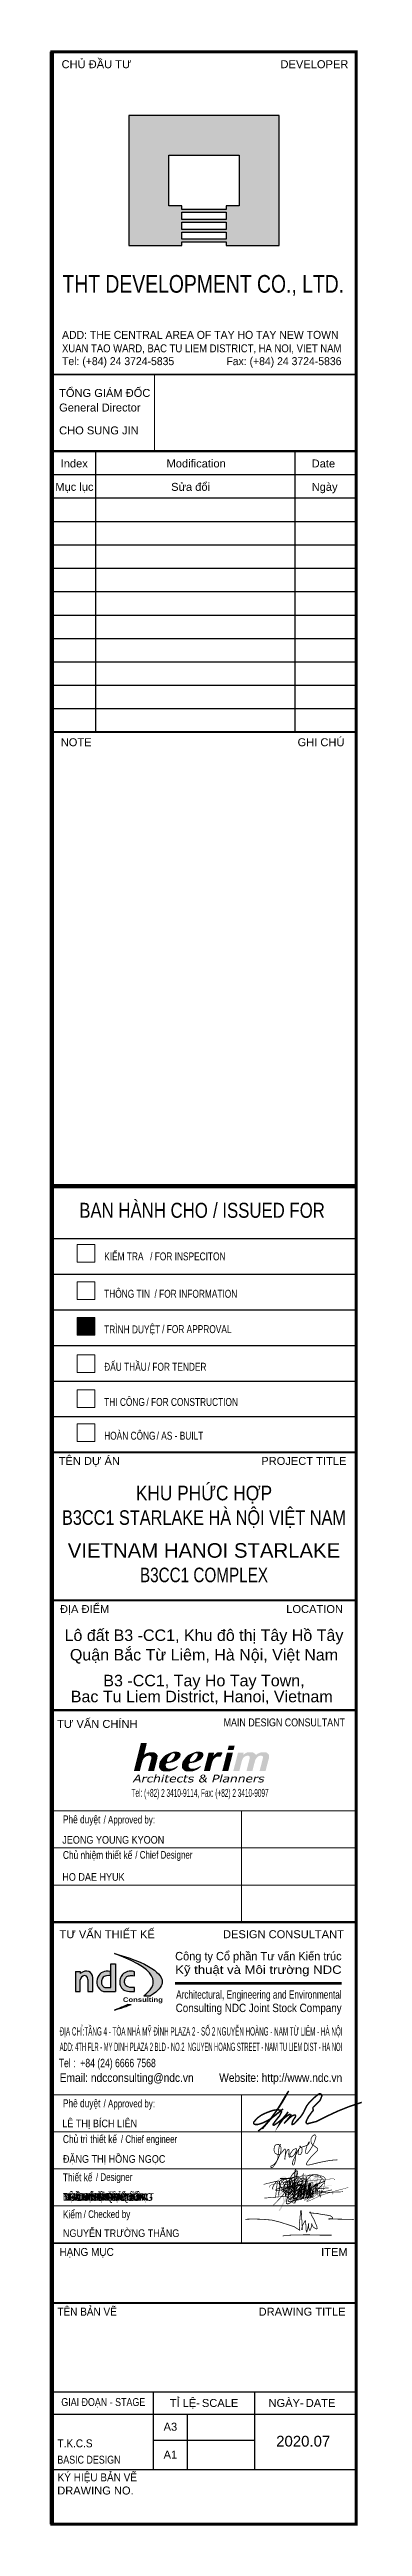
# Model space of a CAD drawing. Header units: millimetres. Extents: x -70 to 1, y -8 to 553.
import ezdxf
from ezdxf.enums import TextEntityAlignment as Align

# ---------------------------------------------------------------- set-up
doc = ezdxf.new("R2010")
doc.units = ezdxf.units.MM
doc.header["$MEASUREMENT"] = 0
for name, color, linetype in [('AA-BORD-TEXT', 3, 'Continuous'), ('Chu ky CNDA Dang Hong Ngoc', 8, 'Continuous'), ('Chu ky Ks Bui Minh Tan', 8, 'Continuous'), ('Chu ky Ks Duong Van Quan', 8, 'Continuous'), ('Chu ky Ks Le The Anh', 8, 'Continuous'), ('Chu ky Ks Le Truong Phong', 8, 'Continuous'), ('Chu ky Ks Nguyen Kha Tiep', 8, 'Continuous'), ('Chu ky Ks Nguyen Thi May', 8, 'Continuous'), ('Chu ky Ks Nguyen Van Tai', 8, 'Continuous'), ('Chu ky Ks Ta Thi Hang', 8, 'Continuous'), ('Chu ky Ks Tran Van Hieu', 8, 'Continuous'), ('Chu ky Ks Tran Viet Hung', 8, 'Continuous'), ('Chu ky Ks Truong Quoc Dat', 8, 'Continuous'), ('Chu ky PTGĐ Nguyen Truong Thang', 8, 'Continuous'), ('form', 7, 'Continuous'), ('FORM-TEXT', 7, 'Continuous'), ('Ks Nguyen Thi May', 7, 'Continuous'), ('Ks. Le The Anh', 7, 'Continuous'), ('Ks. Nguyen Kha Tiep', 7, 'Continuous'), ('Ks. Tran Van Hieu', 7, 'Continuous'), ('Ks.Bui Minh Tan', 7, 'Continuous'), ('Ks.Duong Van Quan', 7, 'Continuous'), ('Ks.Le Truong Phong', 7, 'Continuous'), ('Ks.Nguyen Van Tai', 7, 'Continuous'), ('Ks.Ta Thi Hang', 7, 'Continuous'), ('Ks.Tran Viet Hung', 7, 'Continuous'), ('Ks.Truong Quoc Dat', 7, 'Continuous'), ('TABLE', 9, 'Continuous'), ('TABLE1', 9, 'Continuous'), ('vn_text', 1, 'Continuous')]:
    doc.layers.add(name, color=color, linetype=linetype)
for name, color, linetype, lineweight in [('CHG-C&S-TITLE BLOCK-A1-TD$0$G-ANNO-TTLB', 6, 'Continuous', 18), ('CHG-C&S-TITLE BLOCK-A1-TD$0$G-IMPT', 1, 'Continuous', 18), ('Doul-form', 8, 'Continuous', 13), ('Motorbike', 8, 'Continuous', 9), ('NDC-TEXT VN', 7, 'Continuous', 18)]:
    doc.layers.add(name, color=color, linetype=linetype, lineweight=lineweight)
doc.styles.add('arial', font='arial.ttf')
doc.styles.add('form-A$0$Style-Arial', font='arial.ttf', dxfattribs={"width": 0.75})
doc.styles.add('form-A$0$title-vertical$0$NDC', font='')
doc.styles.add('Style-Arial', font='arial.ttf')
doc.styles.get('form-A$0$title-vertical$0$NDC').set_extended_font_data('Arial Black')

msp = doc.modelspace()

# ---------------------------------------------------------------- texts
at = {"layer": 'form', "style": 'form-A$0$Style-Arial', "width": 0.8}
msp.add_text('BAN HÀNH CHO', height=3.4, dxfattribs=at).set_placement((-62.76, 288))
at = {"layer": 'form', "color": 3, "style": 'form-A$0$Style-Arial', "width": 0.8}
msp.add_text('/ ISSUED FOR', height=3.4, dxfattribs=at).set_placement((-32.45, 288))
at = {"layer": 'form', "color": 9, "style": 'form-A$0$Style-Arial', "width": 0.75}
for s, p in [('/ Approved by:', (-57.25, 151.74)), ('/ Chief Designer', (-50.06, 143.78)), ('/ Approved by:', (-57.25, 87.47)), ('/ Chief engineer', (-53.32, 79.42)), ('/ Designer', (-58.97, 70.83)), ('/ Checked by  ', (-61.75, 62.43))]:
    msp.add_text(s, height=1.725, dxfattribs=at).set_placement(p, align=Align.MIDDLE_LEFT)
at = {"layer": 'form', "color": 7, "style": 'form-A$0$Style-Arial'}
for s, width, p, p2 in [('Công ty Cổ phần Tư vấn Kiến trúc', 0.937718, (-41.03, 119.9), (-3.31, 119.9)), ('Kỹ thuật và Môi trường NDC', 1.123938, (-41.03, 116.83), (-3.31, 116.83)), ('Architectural, Engineering and Environmental', 0.705095, (-40.81, 111.2), (-3.31, 111.2)), ('Consulting NDC Joint Stock Company', 0.839618, (-40.91, 108.18), (-3.31, 108.18)), ('ÐỊA CHỈ:TẦNG 4 - TÒA NHÀ MỸ ĐÌNH PLAZA 2 - SỐ 2 NGUYỄN HOÀNG - NAM TỪ LIÊM - HÀ NỘI ', 0.535479, (-67.19, 102.86), (-2.72, 102.86)), ('ADD: 4TH FLR - MY DINH PLAZA 2 BLD - NO.2  NGUYEN HOANG STREET - NAM TU LIEM DIST - HA NOI', 0.494829, (-67.19, 99.36), (-3.2, 99.36)), ('Email: ndcconsulting@ndc.vn         Website: http://www.ndc.vn', 0.871959, (-67.19, 92.38), (-3.18, 92.38))]:
    msp.add_text(s, height=1.8975, dxfattribs=dict(at, width=width)).set_placement(p, p2, align=Align.FIT)
at = {"layer": 'form', "color": 150, "style": 'form-A$0$title-vertical$0$NDC', "width": 1.05}
msp.add_text('Consulting', height=1.031, dxfattribs=at).set_placement((-52.86, 110.48))
at = {"layer": 'form', "color": 7, "style": 'form-A$0$Style-Arial', "width": 0.736628}
msp.add_text('Tel :  +84 (24) 6666 7568', height=1.8975, dxfattribs=at).set_placement((-67.4, 95.7, 0.01))
at = {"layer": 'FORM-TEXT', "style": 'arial'}
msp.add_text('2020.07', height=2.425, dxfattribs=at).set_placement((-12.02, 11.03), align=Align.MIDDLE_CENTER)
at = {"layer": 'Ks Nguyen Thi May', "color": 2, "style": 'Style-Arial', "width": 0.85}
msp.add_text('NGUYỄN THỊ MÂY', height=1.72, dxfattribs=at).set_placement((-66.47, 66.31), align=Align.MIDDLE_LEFT)
at = {"layer": 'Ks. Le The Anh', "color": 2, "style": 'Style-Arial', "width": 0.85}
msp.add_text('LÊ THẾ ANH', height=1.72, dxfattribs=at).set_placement((-66.46, 66.31), align=Align.MIDDLE_LEFT)
at = {"layer": 'Ks. Nguyen Kha Tiep', "color": 2, "style": 'Style-Arial', "width": 0.85}
msp.add_text('NGUYỄN KHẢ TIẾP', height=1.72, dxfattribs=at).set_placement((-66.47, 66.31), align=Align.MIDDLE_LEFT)
at = {"layer": 'Ks. Tran Van Hieu', "color": 2, "style": 'Style-Arial', "width": 0.85}
msp.add_text('TRẦN VĂN HIẾU', height=1.72, dxfattribs=at).set_placement((-66.36, 66.31), align=Align.MIDDLE_LEFT)
at = {"layer": 'Ks.Bui Minh Tan', "color": 2, "style": 'Style-Arial', "width": 0.85}
msp.add_text('BÙI MINH TÂN', height=1.72, dxfattribs=at).set_placement((-66.46, 66.36), align=Align.MIDDLE_LEFT)
at = {"layer": 'Ks.Duong Van Quan', "color": 2, "style": 'Style-Arial', "width": 0.85}
msp.add_text('DƯƠNG VĂN QUÂN', height=1.72, dxfattribs=at).set_placement((-66.47, 66.31), align=Align.MIDDLE_LEFT)
at = {"layer": 'Ks.Le Truong Phong', "color": 2, "style": 'Style-Arial', "width": 0.85}
msp.add_text('LÊ TRƯỜNG PHONG', height=1.72, dxfattribs=at).set_placement((-66.46, 66.31), align=Align.MIDDLE_LEFT)
at = {"layer": 'Ks.Nguyen Van Tai', "color": 2, "style": 'Style-Arial', "width": 0.85}
msp.add_text('NGUYỄN VĂN TÀI', height=1.72, dxfattribs=at).set_placement((-66.47, 66.31), align=Align.MIDDLE_LEFT)
at = {"layer": 'Ks.Ta Thi Hang', "color": 2, "style": 'Style-Arial', "width": 0.85}
msp.add_text('TẠ THỊ HẰNG', height=1.72, dxfattribs=at).set_placement((-66.47, 66.31), align=Align.MIDDLE_LEFT)
at = {"layer": 'Ks.Tran Viet Hung', "color": 2, "style": 'Style-Arial', "width": 0.85}
msp.add_text('TRẦN VIỆT HƯNG', height=1.72, dxfattribs=at).set_placement((-66.47, 66.31), align=Align.MIDDLE_LEFT)
at = {"layer": 'Ks.Truong Quoc Dat', "color": 2, "style": 'Style-Arial', "width": 0.85}
msp.add_text('TRƯƠNG QUỐC ĐẠT', height=1.72, dxfattribs=at).set_placement((-66.47, 66.31), align=Align.MIDDLE_LEFT)
at = {"layer": 'NDC-TEXT VN', "color": 2, "style": 'Style-Arial', "width": 0.85}
for s, p in [('JEONG YOUNG KYOON', (-66.6, 146.31)), ('HO DAE HYUK', (-66.6, 137.91)), ('LÊ THỊ BÍCH LIÊN', (-66.6, 82.1)), ('ĐẶNG THỊ HỒNG NGỌC', (-66.46, 74.06)), ('NGUYỄN TRƯỜNG THẮNG', (-66.46, 57.26))]:
    msp.add_text(s, height=1.725, dxfattribs=at).set_placement(p)
at = {"layer": 'TABLE', "style": 'arial'}
for s, p in [('DEVELOPER', (-17.16, 548.28)), ('TỔNG GIÁM ĐỐC', (-67.32, 473.85)), ('General Director', (-67.32, 470.55)), ('CHO SUNG JIN', (-67.32, 465.37)), ('Index', (-66.97, 457.89)), ('Modification', (-42.98, 457.89)), ('Date', (-10.1, 457.89)), ('NOTE', (-66.95, 394.77)), ('PROJECT TITLE', (-21.52, 232.06)), ('LOCATION', (-15.86, 198.53)), ('DESIGN CONSULTANT', (-30.19, 124.91)), ('ITEM', (-7.96, 52.97)), ('DRAWING TITLE', (-22.12, 39.45)), ('SCALE', (-34.97, 18.78)), ('DATE', (-11.44, 18.78))]:
    msp.add_text(s, height=1.8, dxfattribs=at).set_placement(p)
at = {"layer": 'TABLE', "color": 160, "style": 'arial', "width": 0.78433}
msp.add_text('THT DEVELOPMENT CO., LTD.', height=4, dxfattribs=at).set_placement((-66.57, 497.45), (-2.76, 497.45), align=Align.FIT)
at = {"layer": 'TABLE', "style": 'arial'}
for s, width, p, p2 in [('ADD: THE CENTRAL AREA OF TAY HO TAY NEW TOWN ', 0.942165, (-66.66, 487), (-3.35, 487)), ('XUAN TAO WARD, BAC TU LIEM DISTRICT, HA NOI, VIET NAM', 0.855052, (-66.66, 483.96), (-3.35, 483.96)), ('Tel: (+84) 24 3724-5835                  Fax: (+84) 24 3724-5836', 0.939727, (-66.66, 481.05), (-3.35, 481.05)), ('Tel: (+82) 2 3410-9114, Fax: (+82) 2 3410-9097 ', 0.581562, (-50.91, 156.9), (-19.45, 156.9))]:
    msp.add_text(s, height=1.8, dxfattribs=dict(at, width=width)).set_placement(p, p2, align=Align.FIT)
at = {"layer": 'TABLE', "color": 1, "style": 'arial'}
for s, width, p in [('KHU PHỨC HỢP', 0.85, (-34.5, 224.04)), ('B3CC1 STARLAKE HÀ NỘI VIỆT NAM', 0.8, (-34.5, 218.49))]:
    msp.add_text(s, height=3.3, dxfattribs=dict(at, width=width)).set_placement(p, align=Align.CENTER)
at = {"layer": 'TABLE', "color": 9, "style": 'arial'}
for s, height, p in [('VIETNAM HANOI STARLAKE', 3.3, (-34.5, 211.04)), ('Bac Tu Liem District, Hanoi, Vietnam ', 2.6, (-34.5, 178.33)), ('B3 -CC1, Tay Ho Tay Town,', 2.6, (-34.5, 181.94))]:
    msp.add_text(s, height=height, dxfattribs=at).set_placement(p, align=Align.CENTER)
at = {"layer": 'TABLE', "color": 9, "style": 'arial', "width": 0.75}
msp.add_text('B3CC1 COMPLEX', height=3.3, dxfattribs=at).set_placement((-34.5, 205.5), align=Align.CENTER)
at = {"layer": 'TABLE', "color": 1, "style": 'arial'}
for s, p in [('Lô đất B3 -CC1, Khu đô thị Tây Hồ Tây', (-34.5, 193.26)), ('Quận Bắc Từ Liêm, Hà Nội, Việt Nam', (-34.5, 189.06))]:
    msp.add_text(s, height=2.6, dxfattribs=at).set_placement(p, align=Align.MIDDLE)
at = {"layer": 'TABLE', "style": 'arial', "width": 0.8}
for s, p in [('MAIN DESIGN CONSULTANT', (-30.05, 172.86)), ('STAGE', (-54.63, 18.99)), ('BASIC DESIGN', (-67.72, 5.94))]:
    msp.add_text(s, height=1.8, dxfattribs=at).set_placement(p)
at = {"layer": 'TABLE', "style": 'arial'}
for s, p in [('A3', (-42.11, 13.4)), ('A1', (-42.11, 7.09)), ('DRAWING NO.', (-59.09, -1.04))]:
    msp.add_text(s, height=1.8, dxfattribs=at).set_placement(p, align=Align.CENTER)
at = {"layer": 'vn_text', "style": 'arial'}
for s, p in [('CHỦ ĐẦU TƯ', (-50.93, 548.28)), ('GHI CHÚ', (-2.68, 394.77)), ('TÊN DỰ ÁN', (-53.54, 232.06)), ('ĐỊA ĐIỂM', (-55.96, 198.53)), ('TỈ LỆ-', (-35.41, 18.78)), ('NGÀY-', (-11.91, 18.78))]:
    msp.add_text(s, height=1.8, dxfattribs=at).set_placement(p, align=Align.RIGHT)
for s, p in [('Mục lục', (-68.19, 452.59)), ('Sửa đổi', (-41.94, 452.59)), ('Ngày', (-10.1, 452.59)), ('TƯ VẤN CHÍNH', (-67.77, 172.52)), ('TƯ VẤN THIẾT KẾ', (-67.22, 124.91))]:
    msp.add_text(s, height=1.8, dxfattribs=at).set_placement(p)
at = {"layer": 'vn_text', "style": 'arial', "width": 0.75}
for s, p in [('KIỂM TRA', (-57.11, 278.37)), ('THÔNG TIN', (-57.11, 269.9)), ('TRÌNH DUYỆT', (-57.11, 261.84)), ('ĐẤU THẦU', (-57.11, 253.37)), ('THI CÔNG', (-57.11, 245.41)), ('HOÀN CÔNG', (-57.11, 237.77)), ('Phê duyệt', (-66.46, 150.9)), ('Chủ nhiệm thiết kế', (-66.46, 142.84)), ('Phê duyệt', (-66.46, 86.63)), ('Chủ trì thiết kế', (-66.46, 78.52)), ('Thiết kế', (-66.46, 69.87)), ('Kiểm', (-66.46, 61.47))]:
    msp.add_text(s, height=1.8, dxfattribs=at).set_placement(p)
at = {"layer": 'vn_text', "color": 9, "style": 'arial', "width": 0.75}
for s, p in [('/ FOR INSPECITON', (-46.7, 278.37)), ('/ FOR INFORMATION', (-45.71, 269.9)), ('/ FOR APPROVAL', (-43.98, 261.9)), ('/ FOR TENDER', (-47.24, 253.37)), ('/ FOR CONSTRUCTION', (-47.54, 245.41)), ('/ AS - BUILT', (-45.23, 237.77))]:
    msp.add_text(s, height=1.8, dxfattribs=at).set_placement(p)
at = {"layer": 'vn_text', "style": 'arial'}
for s, width, p in [('HẠNG MỤC', 0.9, (-54.93, 52.97)), ('TÊN BẢN VẼ', 0.9, (-54.25, 39.45)), ('GIAI ĐOẠN -', 0.8, (-55.2, 18.99)), ('T.K.C.S', 0.9, (-59.75, 9.64))]:
    msp.add_text(s, height=1.8, dxfattribs=dict(at, width=width)).set_placement(p, align=Align.RIGHT)
at = {"layer": 'vn_text', "style": 'arial', "width": 0.9}
msp.add_text('KÝ HIỆU BẢN VẼ', height=1.8, dxfattribs=at).set_placement((-58.67, 1.95), align=Align.CENTER)

# ---------------------------------------------------------------- blocks, each defined once
blk = doc.blocks.new('THT')
at = {"layer": 'TABLE1'}
h = blk.add_hatch(color=252, dxfattribs=at)
h.paths.add_polyline_path([(17, 14.72), (0, 14.72), (0, 0), (6, 0), (6, 0.41), (11, 0.41), (11, 0), (17, 0)])
h.paths.add_polyline_path([(12.5, 4.5), (11, 4.5), (11, 4.08), (6, 4.08), (6, 4.5), (4.5, 4.5), (4.5, 10.22), (12.5, 10.22)], flags=16)
h.paths.add_polyline_path([(11, 3.78), (11, 2.96), (6, 2.96), (6, 3.78)], flags=16)
h.paths.add_polyline_path([(11, 2.66), (11, 1.83), (6, 1.83), (6, 2.66)], flags=16)
h.paths.add_polyline_path([(11, 1.53), (11, 0.71), (6, 0.71), (6, 1.53)], flags=16)
at = {"layer": 'TABLE1', "color": 252}
for points in [[(11, 0.41), (11, 0), (17, 0), (17, 14.72), (0, 14.72), (0, 0), (6, 0), (6, 0.41), (11, 0.41)], [(6, 4.08), (6, 4.5), (4.5, 4.5), (4.5, 10.22), (12.5, 10.22), (12.5, 4.5), (11, 4.5), (11, 4.08), (6, 4.08)], [(6, 2.96), (6, 3.78), (11, 3.78), (11, 2.96), (6, 2.96)], [(6, 1.83), (6, 2.66), (11, 2.66), (11, 1.83), (6, 1.83)], [(6, 0.71), (6, 1.53), (11, 1.53), (11, 0.71), (6, 0.71)]]:
    blk.add_lwpolyline(points, dxfattribs=at)
blk = doc.blocks.new('heerim logo')
at = {"layer": 'TABLE'}
h = blk.add_hatch(color=7, dxfattribs=at)
edge = h.paths.add_edge_path()
edge.add_spline(control_points=[(7.75, 12.99), (7.75, 12.99), (7.75, 12.99), (7.66, 12.64), (7.66, 12.64), (7.02, 10.22), (7.02, 10.22), (7.02, 10.22), (5.67, 10.22), (5.67, 10.22), (5.67, 10.22), (6.31, 12.68), (6.31, 12.68), (6.39, 12.95), (6.43, 13.12), (6.43, 13.2), (6.43, 13.34), (6.38, 13.45), (6.27, 13.53), (6.17, 13.62), (6.02, 13.66), (5.84, 13.66), (5.61, 13.66), (5.38, 13.59), (5.17, 13.47), (4.89, 13.29), (4.68, 13.08), (4.54, 12.83), (4.46, 12.69), (4.35, 12.37), (4.22, 11.86), (4.22, 11.86), (3.81, 10.22), (3.81, 10.22), (3.81, 10.22), (2.46, 10.22), (2.46, 10.22), (2.46, 10.22), (4.04, 16.54), (4.04, 16.54), (4.04, 16.54), (5.39, 16.54), (5.39, 16.54), (5.39, 16.54), (4.74, 13.9), (4.74, 13.9), (5.05, 14.09), (5.34, 14.24), (5.61, 14.33), (5.88, 14.41), (6.17, 14.46), (6.48, 14.46), (6.89, 14.46), (7.21, 14.36), (7.45, 14.17), (7.69, 13.97), (7.81, 13.72), (7.81, 13.41), (7.8, 13.24), (7.75, 12.99)], knot_values=[0, 0, 0, 0, 0.00005, 0.0001, 1, 1, 1, 2, 2, 2, 3, 3, 3, 4, 4, 4, 5, 5, 5, 6, 6, 6, 7, 7, 7, 8, 8, 8, 9, 9, 9, 10, 10, 10, 11, 11, 11, 12, 12, 12, 13, 13, 13, 14, 14, 14, 15, 15, 15, 16, 16, 16, 17, 17, 17, 18, 18, 18, 19, 19, 19, 19], degree=3, periodic=0)
h = blk.add_hatch(color=90, dxfattribs=at)
edge = h.paths.add_edge_path(flags=16)
edge.add_spline(control_points=[(10.05, 12.98), (10.05, 12.98), (10.05, 12.98), (9.77, 12.21), (10.1, 12.25), (10.36, 12.31), (10.55, 12.38), (10.73, 12.45), (10.91, 12.56), (11.09, 12.71), (11.27, 12.87), (11.42, 13.06), (11.55, 13.3), (11.68, 13.53), (11.74, 13.75), (11.74, 13.96), (11.74, 14.05), (11.71, 14.11), (11.65, 14.16), (11.59, 14.21), (11.52, 14.24), (11.43, 14.24), (11.24, 14.24), (11.04, 14.13), (10.81, 13.92), (10.39, 13.55), (10.05, 12.98)], knot_values=[0, 0, 0, 0, 0.00005, 0.0001, 1, 1, 1, 2, 2, 2, 3, 3, 3, 4, 4, 4, 5, 5, 5, 6, 6, 6, 7, 7, 7, 8, 8, 8, 8], degree=3, periodic=0)
edge = h.paths.add_edge_path()
edge.add_spline(control_points=[(8.77, 10.22), (8.77, 10.22), (8.77, 10.22), (8.53, 10.46), (8.28, 10.71), (8.16, 11), (8.16, 11.33), (8.16, 11.84), (8.34, 12.35), (8.7, 12.86), (9.07, 13.38), (9.56, 13.79), (10.18, 14.09), (10.81, 14.4), (11.43, 14.56), (12.06, 14.56), (12.38, 14.56), (12.62, 14.49), (12.79, 14.37), (12.95, 14.25), (13.03, 14.09), (13.03, 13.9), (13.03, 13.67), (12.95, 13.45), (12.79, 13.23), (12.57, 12.94), (12.29, 12.7), (11.96, 12.52), (11.62, 12.34), (11.25, 12.21), (10.83, 12.11), (10.56, 12.05), (10.19, 12.01), (9.72, 11.97), (9.68, 11.77), (9.67, 11.6), (9.67, 11.47), (9.67, 11.24), (9.75, 11.05), (9.91, 10.91), (10.08, 10.77), (10.3, 10.7), (10.58, 10.7), (10.85, 10.7), (11.11, 10.75), (11.38, 10.84), (11.65, 10.93), (11.96, 11.1), (12.31, 11.33), (12.31, 11.33), (12.48, 11.22), (12.48, 11.22), (12.05, 10.81), (11.62, 10.52), (11.21, 10.35), (10.8, 10.18), (10.34, 10.09), (9.84, 10.09), (9.21, 10.09), (8.77, 10.22)], knot_values=[0, 0, 0, 0, 0.00005, 0.0001, 1, 1, 1, 2, 2, 2, 3, 3, 3, 4, 4, 4, 5, 5, 5, 6, 6, 6, 7, 7, 7, 8, 8, 8, 9, 9, 9, 10, 10, 10, 11, 11, 11, 12, 12, 12, 13, 13, 13, 14, 14, 14, 15, 15, 15, 16, 16, 16, 17, 17, 17, 18, 18, 18, 19, 19, 19, 19], degree=3, periodic=0)
h = blk.add_hatch(color=90, dxfattribs=at)
edge = h.paths.add_edge_path(flags=16)
edge.add_spline(control_points=[(15.22, 12.98), (15.22, 12.98), (15.22, 12.98), (14.94, 12.21), (15.27, 12.25), (15.53, 12.31), (15.72, 12.38), (15.9, 12.45), (16.08, 12.56), (16.26, 12.71), (16.44, 12.87), (16.59, 13.06), (16.72, 13.3), (16.85, 13.53), (16.91, 13.75), (16.91, 13.96), (16.91, 14.05), (16.89, 14.11), (16.83, 14.16), (16.77, 14.21), (16.69, 14.24), (16.6, 14.24), (16.42, 14.24), (16.21, 14.13), (15.98, 13.92), (15.57, 13.55), (15.22, 12.98)], knot_values=[0, 0, 0, 0, 0.00005, 0.0001, 1, 1, 1, 2, 2, 2, 3, 3, 3, 4, 4, 4, 5, 5, 5, 6, 6, 6, 7, 7, 7, 8, 8, 8, 8], degree=3, periodic=0)
edge = h.paths.add_edge_path()
edge.add_spline(control_points=[(13.94, 10.22), (13.94, 10.22), (13.94, 10.22), (13.7, 10.46), (13.45, 10.71), (13.33, 11), (13.33, 11.33), (13.33, 11.84), (13.51, 12.35), (13.88, 12.86), (14.24, 13.38), (14.73, 13.79), (15.36, 14.09), (15.98, 14.4), (16.61, 14.56), (17.23, 14.56), (17.55, 14.56), (17.79, 14.49), (17.96, 14.37), (18.12, 14.25), (18.2, 14.09), (18.2, 13.9), (18.2, 13.67), (18.12, 13.45), (17.96, 13.23), (17.74, 12.94), (17.46, 12.7), (17.13, 12.52), (16.8, 12.34), (16.42, 12.21), (16.01, 12.11), (15.73, 12.05), (15.36, 12.01), (14.89, 11.97), (14.86, 11.77), (14.84, 11.6), (14.84, 11.47), (14.84, 11.24), (14.92, 11.05), (15.09, 10.91), (15.25, 10.77), (15.47, 10.7), (15.75, 10.7), (16.02, 10.7), (16.28, 10.75), (16.55, 10.84), (16.82, 10.93), (17.13, 11.1), (17.48, 11.33), (17.48, 11.33), (17.65, 11.22), (17.65, 11.22), (17.22, 10.81), (16.79, 10.52), (16.38, 10.35), (15.97, 10.18), (15.51, 10.09), (15.01, 10.09), (14.38, 10.09), (13.94, 10.22)], knot_values=[0, 0, 0, 0, 0.00005, 0.0001, 1, 1, 1, 2, 2, 2, 3, 3, 3, 4, 4, 4, 5, 5, 5, 6, 6, 6, 7, 7, 7, 8, 8, 8, 9, 9, 9, 10, 10, 10, 11, 11, 11, 12, 12, 12, 13, 13, 13, 14, 14, 14, 15, 15, 15, 16, 16, 16, 17, 17, 17, 18, 18, 18, 19, 19, 19, 19], degree=3, periodic=0)
h = blk.add_hatch(color=7, dxfattribs=at)
edge = h.paths.add_edge_path()
edge.add_spline(control_points=[(19.38, 14.36), (19.38, 14.36), (19.38, 14.36), (19.38, 14.36), (19.38, 14.36), (20.64, 14.36), (20.64, 14.36), (20.64, 14.36), (20.44, 13.57), (20.44, 13.57), (20.92, 14.16), (21.43, 14.46), (21.98, 14.46), (22.17, 14.46), (22.38, 14.42), (22.6, 14.34), (22.6, 14.34), (22.08, 13.43), (22.08, 13.43), (21.96, 13.46), (21.83, 13.48), (21.69, 13.48), (21.45, 13.48), (21.21, 13.41), (20.97, 13.26), (20.73, 13.12), (20.54, 12.92), (20.4, 12.68), (20.27, 12.43), (20.13, 12.05), (20, 11.52), (20, 11.52), (19.67, 10.22), (19.67, 10.22), (19.67, 10.22), (18.32, 10.22), (18.32, 10.22), (18.32, 10.22), (19.38, 14.36)], knot_values=[0, 0, 0, 0, 0.00005, 0.0001, 1, 1, 1, 2, 2, 2, 3, 3, 3, 4, 4, 4, 5, 5, 5, 6, 6, 6, 7, 7, 7, 8, 8, 8, 9, 9, 9, 10, 10, 10, 11, 11, 11, 12, 12, 12, 12], degree=3, periodic=0)
h = blk.add_hatch(color=7, dxfattribs=at)
edge = h.paths.add_edge_path()
edge.add_spline(control_points=[(23.94, 15.93), (23.94, 15.93), (23.94, 15.93), (23.94, 15.93), (23.94, 15.93), (25.29, 15.93), (25.29, 15.93), (25.29, 15.93), (25.03, 14.92), (25.03, 14.92), (25.03, 14.92), (23.68, 14.92), (23.68, 14.92), (23.68, 14.92), (23.94, 15.93)], knot_values=[0, 0, 0, 0, 0.00005, 0.0001, 1, 1, 1, 2, 2, 2, 3, 3, 3, 4, 4, 4, 4], degree=3, periodic=0)
edge = h.paths.add_edge_path()
edge.add_spline(control_points=[(23.54, 14.36), (23.54, 14.36), (23.54, 14.36), (23.54, 14.36), (23.54, 14.36), (24.89, 14.36), (24.89, 14.36), (24.89, 14.36), (23.83, 10.22), (23.83, 10.22), (23.83, 10.22), (22.48, 10.22), (22.48, 10.22), (22.48, 10.22), (23.54, 14.36)], knot_values=[0, 0, 0, 0, 0.00005, 0.0001, 1, 1, 1, 2, 2, 2, 3, 3, 3, 4, 4, 4, 4], degree=3, periodic=0)
h = blk.add_hatch(color=7, dxfattribs=at)
edge = h.paths.add_edge_path()
edge.add_spline(control_points=[(31.71, 13.24), (31.71, 13.24), (31.71, 13.24), (31.71, 13.28), (31.71, 13.4), (31.67, 13.49), (31.59, 13.56), (31.5, 13.63), (31.37, 13.66), (31.21, 13.66), (30.86, 13.66), (30.56, 13.51), (30.29, 13.22), (30.09, 13.01), (29.93, 12.63), (29.79, 12.1), (29.79, 12.1), (29.31, 10.22), (29.31, 10.22), (29.31, 10.22), (27.96, 10.22), (27.96, 10.22), (27.96, 10.22), (28.6, 12.72), (28.6, 12.72), (28.67, 13.01), (28.71, 13.2), (28.71, 13.28), (28.71, 13.39), (28.66, 13.49), (28.57, 13.56), (28.48, 13.63), (28.36, 13.66), (28.2, 13.66), (28.05, 13.66), (27.89, 13.62), (27.74, 13.55), (27.58, 13.48), (27.44, 13.38), (27.32, 13.25), (27.2, 13.12), (27.1, 12.96), (27.01, 12.76), (26.97, 12.66), (26.91, 12.45), (26.83, 12.12), (26.83, 12.12), (26.34, 10.22), (26.34, 10.22), (26.34, 10.22), (24.99, 10.22), (24.99, 10.22), (24.99, 10.22), (26.04, 14.36), (26.04, 14.36), (26.04, 14.36), (27.32, 14.36), (27.32, 14.36), (27.32, 14.36), (27.2, 13.86), (27.2, 13.86), (27.7, 14.26), (28.23, 14.46), (28.78, 14.46), (29.16, 14.46), (29.45, 14.39), (29.65, 14.26), (29.86, 14.13), (29.99, 13.96), (30.05, 13.73), (30.22, 13.93), (30.47, 14.11), (30.8, 14.25), (31.12, 14.39), (31.46, 14.46), (31.81, 14.46), (32.22, 14.46), (32.53, 14.37), (32.75, 14.19), (32.98, 14.01), (33.09, 13.78), (33.09, 13.48), (33.09, 13.34), (33.04, 13.09), (32.95, 12.74), (32.95, 12.74), (32.28, 10.22), (32.28, 10.22), (32.28, 10.22), (30.93, 10.22), (30.93, 10.22), (30.93, 10.22), (31.59, 12.74), (31.59, 12.74), (31.67, 13.06), (31.71, 13.24)], knot_values=[0, 0, 0, 0, 0.00005, 0.0001, 1, 1, 1, 2, 2, 2, 3, 3, 3, 4, 4, 4, 5, 5, 5, 6, 6, 6, 7, 7, 7, 8, 8, 8, 9, 9, 9, 10, 10, 10, 11, 11, 11, 12, 12, 12, 13, 13, 13, 14, 14, 14, 15, 15, 15, 16, 16, 16, 17, 17, 17, 18, 18, 18, 19, 19, 19, 20, 20, 20, 21, 21, 21, 22, 22, 22, 23, 23, 23, 24, 24, 24, 25, 25, 25, 26, 26, 26, 27, 27, 27, 28, 28, 28, 29, 29, 29, 30, 30, 30, 31, 31, 31, 31], degree=3, periodic=0)
h = blk.add_hatch(color=7, dxfattribs=at)
edge = h.paths.add_edge_path(flags=16)
edge.add_spline(control_points=[(3.6, 8.3), (3.6, 8.3), (3.6, 8.3), (3.6, 8.3), (3.6, 8.3), (3.47, 9.15), (3.47, 9.15), (3.47, 9.15), (2.88, 8.3), (2.88, 8.3), (2.88, 8.3), (3.6, 8.3)], knot_values=[0, 0, 0, 0, 0.00005, 0.0001, 1, 1, 1, 2, 2, 2, 3, 3, 3, 3], degree=3, periodic=0)
edge = h.paths.add_edge_path()
edge.add_spline(control_points=[(3.97, 7.62), (3.97, 7.62), (3.97, 7.62), (3.97, 7.62), (3.97, 7.62), (3.69, 7.62), (3.69, 7.62), (3.69, 7.62), (3.63, 8.1), (3.63, 8.1), (3.63, 8.1), (2.75, 8.1), (2.75, 8.1), (2.75, 8.1), (2.42, 7.62), (2.42, 7.62), (2.42, 7.62), (2.13, 7.62), (2.13, 7.62), (2.13, 7.62), (3.34, 9.36), (3.34, 9.36), (3.34, 9.36), (3.7, 9.36), (3.7, 9.36), (3.7, 9.36), (3.97, 7.62)], knot_values=[0, 0, 0, 0, 0.00005, 0.0001, 1, 1, 1, 2, 2, 2, 3, 3, 3, 4, 4, 4, 5, 5, 5, 6, 6, 6, 7, 7, 7, 8, 8, 8, 8], degree=3, periodic=0)
h = blk.add_hatch(color=7, dxfattribs=at)
edge = h.paths.add_edge_path()
edge.add_spline(control_points=[(5.26, 8.92), (5.26, 8.92), (5.26, 8.92), (5.33, 8.92), (5.38, 8.92), (5.41, 8.92), (5.43, 8.92), (5.45, 8.92), (5.48, 8.91), (5.52, 8.91), (5.52, 8.91), (5.46, 8.69), (5.46, 8.69), (5.46, 8.69), (5.45, 8.69), (5.45, 8.69), (5.41, 8.7), (5.38, 8.7), (5.34, 8.71), (5.31, 8.71), (5.28, 8.71), (5.23, 8.71), (5.15, 8.71), (5.06, 8.7), (4.98, 8.66), (4.89, 8.63), (4.81, 8.59), (4.74, 8.54), (4.74, 8.54), (4.49, 7.62), (4.49, 7.62), (4.49, 7.62), (4.23, 7.62), (4.23, 7.62), (4.23, 7.62), (4.58, 8.92), (4.58, 8.92), (4.58, 8.92), (4.84, 8.92), (4.84, 8.92), (4.84, 8.92), (4.78, 8.73), (4.78, 8.73), (4.9, 8.8), (5.01, 8.85), (5.09, 8.88), (5.18, 8.91), (5.26, 8.92)], knot_values=[0, 0, 0, 0, 0.00005, 0.0001, 1, 1, 1, 2, 2, 2, 3, 3, 3, 4, 4, 4, 5, 5, 5, 6, 6, 6, 7, 7, 7, 8, 8, 8, 9, 9, 9, 10, 10, 10, 11, 11, 11, 12, 12, 12, 13, 13, 13, 14, 14, 14, 15, 15, 15, 15], degree=3, periodic=0)
h = blk.add_hatch(color=7, dxfattribs=at)
edge = h.paths.add_edge_path()
edge.add_spline(control_points=[(6.26, 8.95), (6.26, 8.95), (6.26, 8.95), (6.39, 8.95), (6.48, 8.95), (6.56, 8.94), (6.64, 8.92), (6.72, 8.9), (6.79, 8.88), (6.85, 8.85), (6.85, 8.85), (6.79, 8.61), (6.79, 8.61), (6.79, 8.61), (6.78, 8.61), (6.78, 8.61), (6.76, 8.62), (6.74, 8.64), (6.71, 8.66), (6.68, 8.68), (6.65, 8.69), (6.61, 8.71), (6.58, 8.73), (6.54, 8.74), (6.49, 8.75), (6.45, 8.76), (6.39, 8.77), (6.33, 8.77), (6.16, 8.77), (6.02, 8.7), (5.9, 8.58), (5.79, 8.45), (5.74, 8.3), (5.74, 8.11), (5.74, 8), (5.77, 7.92), (5.84, 7.86), (5.9, 7.8), (6, 7.77), (6.12, 7.77), (6.17, 7.77), (6.23, 7.78), (6.29, 7.79), (6.35, 7.81), (6.39, 7.82), (6.43, 7.84), (6.48, 7.86), (6.52, 7.88), (6.56, 7.9), (6.6, 7.92), (6.62, 7.93), (6.64, 7.94), (6.64, 7.94), (6.66, 7.94), (6.66, 7.94), (6.66, 7.94), (6.6, 7.7), (6.6, 7.7), (6.52, 7.67), (6.44, 7.65), (6.35, 7.62), (6.26, 7.6), (6.17, 7.59), (6.08, 7.59), (5.99, 7.59), (5.9, 7.6), (5.83, 7.62), (5.75, 7.64), (5.69, 7.67), (5.63, 7.71), (5.58, 7.75), (5.54, 7.8), (5.51, 7.86), (5.48, 7.92), (5.47, 8), (5.47, 8.08), (5.47, 8.2), (5.49, 8.31), (5.53, 8.42), (5.58, 8.53), (5.64, 8.62), (5.72, 8.7), (5.8, 8.78), (5.9, 8.84), (6.01, 8.88), (6.13, 8.93), (6.26, 8.95)], knot_values=[0, 0, 0, 0, 0.00005, 0.0001, 1, 1, 1, 2, 2, 2, 3, 3, 3, 4, 4, 4, 5, 5, 5, 6, 6, 6, 7, 7, 7, 8, 8, 8, 9, 9, 9, 10, 10, 10, 11, 11, 11, 12, 12, 12, 13, 13, 13, 14, 14, 14, 15, 15, 15, 16, 16, 16, 17, 17, 17, 18, 18, 18, 19, 19, 19, 20, 20, 20, 21, 21, 21, 22, 22, 22, 23, 23, 23, 24, 24, 24, 25, 25, 25, 26, 26, 26, 27, 27, 27, 28, 28, 28, 28], degree=3, periodic=0)
h = blk.add_hatch(color=7, dxfattribs=at)
edge = h.paths.add_edge_path()
edge.add_spline(control_points=[(7.13, 7.62), (7.13, 7.62), (7.13, 7.62), (7.13, 7.62), (7.13, 7.62), (6.87, 7.62), (6.87, 7.62), (6.87, 7.62), (7.36, 9.43), (7.36, 9.43), (7.36, 9.43), (7.62, 9.43), (7.62, 9.43), (7.62, 9.43), (7.44, 8.78), (7.44, 8.78), (7.54, 8.84), (7.63, 8.88), (7.72, 8.91), (7.8, 8.94), (7.89, 8.96), (7.98, 8.96), (8.11, 8.96), (8.21, 8.93), (8.29, 8.87), (8.36, 8.82), (8.4, 8.73), (8.4, 8.62), (8.4, 8.61), (8.4, 8.58), (8.39, 8.55), (8.39, 8.52), (8.38, 8.49), (8.38, 8.46), (8.38, 8.46), (8.15, 7.62), (8.15, 7.62), (8.15, 7.62), (7.89, 7.62), (7.89, 7.62), (7.89, 7.62), (8.09, 8.36), (8.09, 8.36), (8.1, 8.4), (8.11, 8.44), (8.12, 8.47), (8.12, 8.5), (8.13, 8.53), (8.13, 8.56), (8.13, 8.63), (8.11, 8.68), (8.07, 8.71), (8.03, 8.74), (7.96, 8.76), (7.87, 8.76), (7.8, 8.76), (7.72, 8.74), (7.64, 8.71), (7.55, 8.68), (7.47, 8.64), (7.39, 8.59), (7.39, 8.59), (7.13, 7.62)], knot_values=[0, 0, 0, 0, 0.00005, 0.0001, 1, 1, 1, 2, 2, 2, 3, 3, 3, 4, 4, 4, 5, 5, 5, 6, 6, 6, 7, 7, 7, 8, 8, 8, 9, 9, 9, 10, 10, 10, 11, 11, 11, 12, 12, 12, 13, 13, 13, 14, 14, 14, 15, 15, 15, 16, 16, 16, 17, 17, 17, 18, 18, 18, 19, 19, 19, 20, 20, 20, 20], degree=3, periodic=0)
h = blk.add_hatch(color=7, dxfattribs=at)
edge = h.paths.add_edge_path()
edge.add_spline(control_points=[(9.39, 9.37), (9.39, 9.37), (9.39, 9.37), (9.39, 9.37), (9.39, 9.37), (9.33, 9.14), (9.33, 9.14), (9.33, 9.14), (9.04, 9.14), (9.04, 9.14), (9.04, 9.14), (9.1, 9.37), (9.1, 9.37), (9.1, 9.37), (9.39, 9.37)], knot_values=[0, 0, 0, 0, 0.00005, 0.0001, 1, 1, 1, 2, 2, 2, 3, 3, 3, 4, 4, 4, 4], degree=3, periodic=0)
edge = h.paths.add_edge_path()
edge.add_spline(control_points=[(9.25, 8.92), (9.25, 8.92), (9.25, 8.92), (9.25, 8.92), (9.25, 8.92), (8.9, 7.62), (8.9, 7.62), (8.9, 7.62), (8.64, 7.62), (8.64, 7.62), (8.64, 7.62), (8.99, 8.92), (8.99, 8.92), (8.99, 8.92), (9.25, 8.92)], knot_values=[0, 0, 0, 0, 0.00005, 0.0001, 1, 1, 1, 2, 2, 2, 3, 3, 3, 4, 4, 4, 4], degree=3, periodic=0)
h = blk.add_hatch(color=7, dxfattribs=at)
edge = h.paths.add_edge_path()
edge.add_spline(control_points=[(9.97, 8.75), (9.97, 8.75), (9.97, 8.75), (9.97, 8.75), (9.97, 8.75), (9.81, 8.14), (9.81, 8.14), (9.8, 8.11), (9.79, 8.08), (9.79, 8.04), (9.78, 8), (9.78, 7.97), (9.78, 7.95), (9.78, 7.89), (9.79, 7.85), (9.83, 7.82), (9.86, 7.79), (9.92, 7.78), (10.01, 7.78), (10.05, 7.78), (10.09, 7.78), (10.14, 7.79), (10.19, 7.8), (10.23, 7.81), (10.25, 7.82), (10.25, 7.82), (10.26, 7.82), (10.26, 7.82), (10.26, 7.82), (10.21, 7.63), (10.21, 7.63), (10.16, 7.62), (10.11, 7.61), (10.05, 7.6), (9.99, 7.6), (9.94, 7.59), (9.9, 7.59), (9.77, 7.59), (9.68, 7.62), (9.61, 7.66), (9.54, 7.71), (9.51, 7.78), (9.51, 7.89), (9.51, 7.91), (9.51, 7.94), (9.51, 7.96), (9.52, 7.99), (9.52, 8.01), (9.53, 8.05), (9.53, 8.05), (9.72, 8.75), (9.72, 8.75), (9.72, 8.75), (9.55, 8.75), (9.55, 8.75), (9.55, 8.75), (9.59, 8.92), (9.59, 8.92), (9.59, 8.92), (9.77, 8.92), (9.77, 8.92), (9.77, 8.92), (9.87, 9.3), (9.87, 9.3), (9.87, 9.3), (10.12, 9.3), (10.12, 9.3), (10.12, 9.3), (10.02, 8.92), (10.02, 8.92), (10.02, 8.92), (10.55, 8.92), (10.55, 8.92), (10.55, 8.92), (10.5, 8.75), (10.5, 8.75), (10.5, 8.75), (9.97, 8.75)], knot_values=[0, 0, 0, 0, 0.00005, 0.0001, 1, 1, 1, 2, 2, 2, 3, 3, 3, 4, 4, 4, 5, 5, 5, 6, 6, 6, 7, 7, 7, 8, 8, 8, 9, 9, 9, 10, 10, 10, 11, 11, 11, 12, 12, 12, 13, 13, 13, 14, 14, 14, 15, 15, 15, 16, 16, 16, 17, 17, 17, 18, 18, 18, 19, 19, 19, 20, 20, 20, 21, 21, 21, 22, 22, 22, 23, 23, 23, 24, 24, 24, 25, 25, 25, 25], degree=3, periodic=0)
h = blk.add_hatch(color=7, dxfattribs=at)
edge = h.paths.add_edge_path(flags=16)
edge.add_spline(control_points=[(11.75, 8.46), (11.75, 8.46), (11.75, 8.46), (11.75, 8.47), (11.75, 8.49), (11.75, 8.5), (11.75, 8.52), (11.75, 8.6), (11.73, 8.67), (11.67, 8.71), (11.62, 8.76), (11.53, 8.78), (11.42, 8.78), (11.29, 8.78), (11.17, 8.75), (11.07, 8.68), (10.97, 8.61), (10.91, 8.52), (10.87, 8.41), (10.87, 8.41), (11.74, 8.41), (11.74, 8.41), (11.75, 8.43), (11.75, 8.46)], knot_values=[0, 0, 0, 0, 0.00005, 0.0001, 1, 1, 1, 2, 2, 2, 3, 3, 3, 4, 4, 4, 5, 5, 5, 6, 6, 6, 7, 7, 7, 7], degree=3, periodic=0)
edge = h.paths.add_edge_path()
edge.add_spline(control_points=[(11.77, 7.89), (11.77, 7.89), (11.77, 7.89), (11.84, 7.93), (11.84, 7.93), (11.86, 7.93), (11.86, 7.93), (11.86, 7.93), (11.8, 7.7), (11.8, 7.7), (11.76, 7.68), (11.71, 7.67), (11.68, 7.66), (11.64, 7.65), (11.6, 7.63), (11.54, 7.62), (11.48, 7.61), (11.43, 7.6), (11.39, 7.6), (11.35, 7.59), (11.29, 7.59), (11.23, 7.59), (11.02, 7.59), (10.85, 7.63), (10.73, 7.71), (10.61, 7.8), (10.55, 7.92), (10.55, 8.09), (10.55, 8.33), (10.64, 8.53), (10.82, 8.7), (10.99, 8.87), (11.21, 8.96), (11.47, 8.96), (11.64, 8.96), (11.77, 8.92), (11.87, 8.85), (11.96, 8.77), (12, 8.67), (12, 8.54), (12, 8.51), (12, 8.48), (11.99, 8.43), (11.98, 8.38), (11.97, 8.32), (11.95, 8.25), (11.95, 8.25), (10.83, 8.25), (10.83, 8.25), (10.83, 8.23), (10.82, 8.21), (10.82, 8.19), (10.82, 8.16), (10.82, 8.14), (10.82, 8.12), (10.82, 8.01), (10.86, 7.93), (10.93, 7.87), (11.01, 7.8), (11.12, 7.77), (11.27, 7.77), (11.37, 7.77), (11.47, 7.79), (11.58, 7.82), (11.68, 7.85), (11.77, 7.89)], knot_values=[0, 0, 0, 0, 0.00005, 0.0001, 1, 1, 1, 2, 2, 2, 3, 3, 3, 4, 4, 4, 5, 5, 5, 6, 6, 6, 7, 7, 7, 8, 8, 8, 9, 9, 9, 10, 10, 10, 11, 11, 11, 12, 12, 12, 13, 13, 13, 14, 14, 14, 15, 15, 15, 16, 16, 16, 17, 17, 17, 18, 18, 18, 19, 19, 19, 20, 20, 20, 21, 21, 21, 21], degree=3, periodic=0)
h = blk.add_hatch(color=7, dxfattribs=at)
edge = h.paths.add_edge_path()
edge.add_spline(control_points=[(13, 8.95), (13, 8.95), (13, 8.95), (13.14, 8.95), (13.23, 8.95), (13.31, 8.94), (13.39, 8.92), (13.47, 8.9), (13.54, 8.88), (13.6, 8.85), (13.6, 8.85), (13.54, 8.61), (13.54, 8.61), (13.54, 8.61), (13.53, 8.61), (13.53, 8.61), (13.51, 8.62), (13.49, 8.64), (13.46, 8.66), (13.43, 8.68), (13.4, 8.69), (13.36, 8.71), (13.33, 8.73), (13.28, 8.74), (13.24, 8.75), (13.19, 8.76), (13.14, 8.77), (13.08, 8.77), (12.91, 8.77), (12.76, 8.7), (12.65, 8.58), (12.54, 8.45), (12.49, 8.3), (12.49, 8.11), (12.49, 8), (12.52, 7.92), (12.58, 7.86), (12.65, 7.8), (12.74, 7.77), (12.87, 7.77), (12.92, 7.77), (12.98, 7.78), (13.04, 7.79), (13.09, 7.81), (13.14, 7.82), (13.18, 7.84), (13.23, 7.86), (13.27, 7.88), (13.31, 7.9), (13.34, 7.92), (13.37, 7.93), (13.39, 7.94), (13.39, 7.94), (13.4, 7.94), (13.4, 7.94), (13.4, 7.94), (13.35, 7.7), (13.35, 7.7), (13.27, 7.67), (13.19, 7.65), (13.1, 7.62), (13.01, 7.6), (12.92, 7.59), (12.83, 7.59), (12.74, 7.59), (12.65, 7.6), (12.58, 7.62), (12.5, 7.64), (12.44, 7.67), (12.38, 7.71), (12.33, 7.75), (12.29, 7.8), (12.26, 7.86), (12.23, 7.92), (12.21, 8), (12.21, 8.08), (12.21, 8.2), (12.24, 8.31), (12.28, 8.42), (12.33, 8.53), (12.39, 8.62), (12.47, 8.7), (12.55, 8.78), (12.65, 8.84), (12.76, 8.88), (12.88, 8.93), (13, 8.95)], knot_values=[0, 0, 0, 0, 0.00005, 0.0001, 1, 1, 1, 2, 2, 2, 3, 3, 3, 4, 4, 4, 5, 5, 5, 6, 6, 6, 7, 7, 7, 8, 8, 8, 9, 9, 9, 10, 10, 10, 11, 11, 11, 12, 12, 12, 13, 13, 13, 14, 14, 14, 15, 15, 15, 16, 16, 16, 17, 17, 17, 18, 18, 18, 19, 19, 19, 20, 20, 20, 21, 21, 21, 22, 22, 22, 23, 23, 23, 24, 24, 24, 25, 25, 25, 26, 26, 26, 27, 27, 27, 28, 28, 28, 28], degree=3, periodic=0)
h = blk.add_hatch(color=7, dxfattribs=at)
edge = h.paths.add_edge_path()
edge.add_spline(control_points=[(14.19, 8.75), (14.19, 8.75), (14.19, 8.75), (14.19, 8.75), (14.19, 8.75), (14.03, 8.14), (14.03, 8.14), (14.02, 8.11), (14.01, 8.08), (14, 8.04), (13.99, 8), (13.99, 7.97), (13.99, 7.95), (13.99, 7.89), (14.01, 7.85), (14.04, 7.82), (14.07, 7.79), (14.14, 7.78), (14.23, 7.78), (14.26, 7.78), (14.31, 7.78), (14.36, 7.79), (14.41, 7.8), (14.45, 7.81), (14.46, 7.82), (14.46, 7.82), (14.48, 7.82), (14.48, 7.82), (14.48, 7.82), (14.43, 7.63), (14.43, 7.63), (14.38, 7.62), (14.32, 7.61), (14.27, 7.6), (14.21, 7.6), (14.16, 7.59), (14.11, 7.59), (13.99, 7.59), (13.89, 7.62), (13.82, 7.66), (13.76, 7.71), (13.72, 7.78), (13.72, 7.89), (13.72, 7.91), (13.72, 7.94), (13.73, 7.96), (13.73, 7.99), (13.74, 8.01), (13.74, 8.05), (13.74, 8.05), (13.93, 8.75), (13.93, 8.75), (13.93, 8.75), (13.76, 8.75), (13.76, 8.75), (13.76, 8.75), (13.81, 8.92), (13.81, 8.92), (13.81, 8.92), (13.98, 8.92), (13.98, 8.92), (13.98, 8.92), (14.08, 9.3), (14.08, 9.3), (14.08, 9.3), (14.33, 9.3), (14.33, 9.3), (14.33, 9.3), (14.23, 8.92), (14.23, 8.92), (14.23, 8.92), (14.76, 8.92), (14.76, 8.92), (14.76, 8.92), (14.72, 8.75), (14.72, 8.75), (14.72, 8.75), (14.19, 8.75)], knot_values=[0, 0, 0, 0, 0.00005, 0.0001, 1, 1, 1, 2, 2, 2, 3, 3, 3, 4, 4, 4, 5, 5, 5, 6, 6, 6, 7, 7, 7, 8, 8, 8, 9, 9, 9, 10, 10, 10, 11, 11, 11, 12, 12, 12, 13, 13, 13, 14, 14, 14, 15, 15, 15, 16, 16, 16, 17, 17, 17, 18, 18, 18, 19, 19, 19, 20, 20, 20, 21, 21, 21, 22, 22, 22, 23, 23, 23, 24, 24, 24, 25, 25, 25, 25], degree=3, periodic=0)
h = blk.add_hatch(color=7, dxfattribs=at)
edge = h.paths.add_edge_path()
edge.add_spline(control_points=[(15.26, 8.4), (15.26, 8.4), (15.26, 8.4), (15.33, 8.39), (15.38, 8.38), (15.43, 8.37), (15.48, 8.36), (15.52, 8.35), (15.57, 8.34), (15.62, 8.33), (15.72, 8.31), (15.8, 8.28), (15.85, 8.23), (15.91, 8.18), (15.94, 8.12), (15.94, 8.05), (15.94, 7.99), (15.92, 7.93), (15.89, 7.88), (15.85, 7.82), (15.8, 7.77), (15.74, 7.73), (15.68, 7.68), (15.6, 7.65), (15.51, 7.62), (15.42, 7.6), (15.31, 7.59), (15.2, 7.59), (15.08, 7.59), (14.98, 7.6), (14.89, 7.62), (14.8, 7.65), (14.73, 7.67), (14.67, 7.7), (14.67, 7.7), (14.73, 7.94), (14.73, 7.94), (14.73, 7.94), (14.74, 7.94), (14.74, 7.94), (14.76, 7.92), (14.78, 7.9), (14.81, 7.88), (14.84, 7.87), (14.88, 7.85), (14.93, 7.83), (14.97, 7.81), (15.02, 7.79), (15.08, 7.78), (15.13, 7.77), (15.19, 7.76), (15.25, 7.76), (15.38, 7.76), (15.48, 7.78), (15.56, 7.82), (15.63, 7.86), (15.66, 7.92), (15.66, 8), (15.66, 8.04), (15.65, 8.08), (15.61, 8.1), (15.57, 8.12), (15.52, 8.14), (15.45, 8.15), (15.41, 8.16), (15.37, 8.17), (15.32, 8.18), (15.27, 8.19), (15.22, 8.19), (15.17, 8.21), (15.06, 8.23), (14.98, 8.27), (14.93, 8.32), (14.88, 8.37), (14.86, 8.43), (14.86, 8.5), (14.86, 8.56), (14.87, 8.61), (14.9, 8.67), (14.93, 8.72), (14.98, 8.77), (15.04, 8.81), (15.1, 8.85), (15.17, 8.89), (15.26, 8.91), (15.35, 8.94), (15.45, 8.95), (15.56, 8.95), (15.65, 8.95), (15.74, 8.94), (15.84, 8.92), (15.93, 8.9), (16, 8.88), (16.06, 8.85), (16.06, 8.85), (16, 8.63), (16, 8.63), (16, 8.63), (15.99, 8.63), (15.99, 8.63), (15.97, 8.64), (15.95, 8.65), (15.92, 8.67), (15.89, 8.69), (15.85, 8.7), (15.81, 8.72), (15.77, 8.74), (15.72, 8.75), (15.67, 8.76), (15.62, 8.77), (15.56, 8.78), (15.51, 8.78), (15.39, 8.78), (15.3, 8.76), (15.23, 8.72), (15.16, 8.68), (15.12, 8.62), (15.12, 8.55), (15.12, 8.51), (15.14, 8.48), (15.18, 8.45), (15.21, 8.42), (15.26, 8.4)], knot_values=[0, 0, 0, 0, 0.00005, 0.0001, 1, 1, 1, 2, 2, 2, 3, 3, 3, 4, 4, 4, 5, 5, 5, 6, 6, 6, 7, 7, 7, 8, 8, 8, 9, 9, 9, 10, 10, 10, 11, 11, 11, 12, 12, 12, 13, 13, 13, 14, 14, 14, 15, 15, 15, 16, 16, 16, 17, 17, 17, 18, 18, 18, 19, 19, 19, 20, 20, 20, 21, 21, 21, 22, 22, 22, 23, 23, 23, 24, 24, 24, 25, 25, 25, 26, 26, 26, 27, 27, 27, 28, 28, 28, 29, 29, 29, 30, 30, 30, 31, 31, 31, 32, 32, 32, 33, 33, 33, 34, 34, 34, 35, 35, 35, 36, 36, 36, 37, 37, 37, 38, 38, 38, 39, 39, 39, 40, 40, 40, 40], degree=3, periodic=0)
h = blk.add_hatch(color=7, dxfattribs=at)
edge = h.paths.add_edge_path(flags=16)
edge.add_spline(control_points=[(18.37, 9.02), (18.37, 9.02), (18.37, 9.02), (18.37, 9.06), (18.37, 9.12), (18.35, 9.17), (18.3, 9.2), (18.25, 9.24), (18.2, 9.26), (18.13, 9.26), (18.04, 9.26), (17.96, 9.23), (17.9, 9.17), (17.83, 9.11), (17.8, 9.04), (17.8, 8.96), (17.8, 8.91), (17.82, 8.87), (17.85, 8.83), (17.87, 8.78), (17.93, 8.73), (18, 8.68), (18.08, 8.7), (18.14, 8.72), (18.19, 8.75), (18.23, 8.77), (18.27, 8.8), (18.3, 8.84), (18.33, 8.87), (18.34, 8.91), (18.36, 8.94), (18.37, 8.98), (18.37, 9.02)], knot_values=[0, 0, 0, 0, 0.00005, 0.0001, 1, 1, 1, 2, 2, 2, 3, 3, 3, 4, 4, 4, 5, 5, 5, 6, 6, 6, 7, 7, 7, 8, 8, 8, 9, 9, 9, 10, 10, 10, 10], degree=3, periodic=0)
edge = h.paths.add_edge_path(flags=16)
edge.add_spline(control_points=[(17.53, 7.91), (17.53, 7.91), (17.53, 7.91), (17.59, 7.85), (17.66, 7.79), (17.75, 7.76), (17.87, 7.76), (17.96, 7.76), (18.04, 7.78), (18.13, 7.82), (18.21, 7.85), (18.29, 7.91), (18.37, 7.98), (18.37, 7.98), (17.85, 8.52), (17.85, 8.52), (17.83, 8.51), (17.79, 8.49), (17.74, 8.47), (17.7, 8.44), (17.66, 8.41), (17.63, 8.38), (17.59, 8.35), (17.56, 8.3), (17.54, 8.25), (17.51, 8.2), (17.5, 8.14), (17.5, 8.08), (17.5, 7.98), (17.53, 7.91)], knot_values=[0, 0, 0, 0, 0.00005, 0.0001, 1, 1, 1, 2, 2, 2, 3, 3, 3, 4, 4, 4, 5, 5, 5, 6, 6, 6, 7, 7, 7, 8, 8, 8, 9, 9, 9, 9], degree=3, periodic=0)
edge = h.paths.add_edge_path()
edge.add_spline(control_points=[(17.53, 8.86), (17.53, 8.86), (17.53, 8.86), (17.53, 8.92), (17.53, 8.98), (17.54, 9.03), (17.57, 9.09), (17.59, 9.14), (17.63, 9.19), (17.69, 9.24), (17.75, 9.28), (17.82, 9.32), (17.9, 9.35), (17.98, 9.38), (18.08, 9.39), (18.18, 9.39), (18.32, 9.39), (18.44, 9.36), (18.52, 9.3), (18.61, 9.24), (18.65, 9.16), (18.65, 9.07), (18.65, 9.03), (18.65, 9), (18.63, 8.95), (18.62, 8.9), (18.59, 8.86), (18.55, 8.81), (18.51, 8.77), (18.45, 8.72), (18.38, 8.68), (18.31, 8.64), (18.22, 8.61), (18.1, 8.58), (18.1, 8.58), (18.52, 8.15), (18.52, 8.15), (18.56, 8.22), (18.6, 8.3), (18.63, 8.39), (18.66, 8.48), (18.68, 8.58), (18.7, 8.68), (18.7, 8.68), (18.98, 8.68), (18.98, 8.68), (18.98, 8.68), (18.95, 8.57), (18.95, 8.57), (18.93, 8.48), (18.89, 8.39), (18.84, 8.3), (18.79, 8.21), (18.72, 8.12), (18.64, 8.03), (18.64, 8.03), (19.04, 7.62), (19.04, 7.62), (19.04, 7.62), (18.72, 7.62), (18.72, 7.62), (18.72, 7.62), (18.47, 7.88), (18.47, 7.88), (18.35, 7.77), (18.23, 7.69), (18.12, 7.65), (18, 7.6), (17.88, 7.58), (17.76, 7.58), (17.6, 7.58), (17.46, 7.62), (17.36, 7.7), (17.25, 7.77), (17.2, 7.87), (17.2, 8), (17.2, 8.08), (17.22, 8.15), (17.25, 8.22), (17.28, 8.28), (17.32, 8.33), (17.38, 8.39), (17.43, 8.43), (17.48, 8.48), (17.55, 8.51), (17.62, 8.55), (17.68, 8.58), (17.74, 8.61), (17.68, 8.65), (17.63, 8.7), (17.59, 8.75), (17.55, 8.8), (17.53, 8.86)], knot_values=[0, 0, 0, 0, 0.00005, 0.0001, 1, 1, 1, 2, 2, 2, 3, 3, 3, 4, 4, 4, 5, 5, 5, 6, 6, 6, 7, 7, 7, 8, 8, 8, 9, 9, 9, 10, 10, 10, 11, 11, 11, 12, 12, 12, 13, 13, 13, 14, 14, 14, 15, 15, 15, 16, 16, 16, 17, 17, 17, 18, 18, 18, 19, 19, 19, 20, 20, 20, 21, 21, 21, 22, 22, 22, 23, 23, 23, 24, 24, 24, 25, 25, 25, 26, 26, 26, 27, 27, 27, 28, 28, 28, 29, 29, 29, 30, 30, 30, 30], degree=3, periodic=0)
h = blk.add_hatch(color=7, dxfattribs=at)
edge = h.paths.add_edge_path(flags=16)
edge.add_spline(control_points=[(20.93, 8.46), (20.93, 8.46), (20.93, 8.46), (20.93, 8.46), (21.04, 8.46), (21.13, 8.47), (21.2, 8.49), (21.27, 8.5), (21.33, 8.53), (21.39, 8.57), (21.45, 8.61), (21.49, 8.66), (21.52, 8.72), (21.55, 8.77), (21.57, 8.83), (21.57, 8.9), (21.57, 8.94), (21.56, 8.97), (21.55, 9.01), (21.53, 9.04), (21.51, 9.07), (21.47, 9.09), (21.44, 9.12), (21.39, 9.14), (21.34, 9.15), (21.28, 9.16), (21.21, 9.17), (21.13, 9.17), (21.13, 9.17), (20.88, 9.17), (20.88, 9.17), (20.88, 9.17), (20.69, 8.46), (20.69, 8.46), (20.69, 8.46), (20.93, 8.46)], knot_values=[0, 0, 0, 0, 0.00005, 0.0001, 1, 1, 1, 2, 2, 2, 3, 3, 3, 4, 4, 4, 5, 5, 5, 6, 6, 6, 7, 7, 7, 8, 8, 8, 9, 9, 9, 10, 10, 10, 11, 11, 11, 11], degree=3, periodic=0)
edge = h.paths.add_edge_path()
edge.add_spline(control_points=[(20.46, 7.62), (20.46, 7.62), (20.46, 7.62), (20.46, 7.62), (20.46, 7.62), (20.19, 7.62), (20.19, 7.62), (20.19, 7.62), (20.65, 9.36), (20.65, 9.36), (20.65, 9.36), (21.19, 9.36), (21.19, 9.36), (21.31, 9.36), (21.42, 9.35), (21.5, 9.33), (21.58, 9.31), (21.64, 9.28), (21.7, 9.25), (21.75, 9.21), (21.79, 9.17), (21.82, 9.12), (21.85, 9.07), (21.86, 9.01), (21.86, 8.94), (21.86, 8.84), (21.84, 8.75), (21.79, 8.67), (21.74, 8.58), (21.67, 8.51), (21.58, 8.44), (21.5, 8.39), (21.41, 8.34), (21.3, 8.31), (21.2, 8.28), (21.08, 8.27), (20.93, 8.27), (20.93, 8.27), (20.63, 8.27), (20.63, 8.27), (20.63, 8.27), (20.46, 7.62)], knot_values=[0, 0, 0, 0, 0.00005, 0.0001, 1, 1, 1, 2, 2, 2, 3, 3, 3, 4, 4, 4, 5, 5, 5, 6, 6, 6, 7, 7, 7, 8, 8, 8, 9, 9, 9, 10, 10, 10, 11, 11, 11, 12, 12, 12, 13, 13, 13, 13], degree=3, periodic=0)
blk.add_hatch(color=7, dxfattribs=at).paths.add_polyline_path([(22.6, 9.43), (22.11, 7.62), (21.85, 7.62), (22.34, 9.43)])
h = blk.add_hatch(color=7, dxfattribs=at)
edge = h.paths.add_edge_path(flags=16)
edge.add_spline(control_points=[(23.04, 7.78), (23.04, 7.78), (23.04, 7.78), (23.14, 7.78), (23.22, 7.78), (23.3, 7.79), (23.39, 7.82), (23.47, 7.85), (23.55, 7.89), (23.63, 7.94), (23.63, 7.94), (23.73, 8.3), (23.73, 8.3), (23.59, 8.3), (23.46, 8.29), (23.36, 8.28), (23.25, 8.26), (23.16, 8.24), (23.09, 8.22), (23.01, 8.19), (22.96, 8.16), (22.92, 8.11), (22.88, 8.07), (22.86, 8.01), (22.86, 7.95), (22.86, 7.89), (22.89, 7.85), (22.93, 7.82), (22.97, 7.79), (23.04, 7.78)], knot_values=[0, 0, 0, 0, 0.00005, 0.0001, 1, 1, 1, 2, 2, 2, 3, 3, 3, 4, 4, 4, 5, 5, 5, 6, 6, 6, 7, 7, 7, 8, 8, 8, 9, 9, 9, 9], degree=3, periodic=0)
edge = h.paths.add_edge_path()
edge.add_spline(control_points=[(23.59, 8.47), (23.59, 8.47), (23.59, 8.47), (23.77, 8.48), (23.78, 8.5), (23.78, 8.52), (23.79, 8.54), (23.79, 8.55), (23.79, 8.57), (23.79, 8.59), (23.79, 8.62), (23.78, 8.65), (23.77, 8.68), (23.75, 8.7), (23.72, 8.72), (23.69, 8.73), (23.66, 8.75), (23.62, 8.76), (23.58, 8.76), (23.54, 8.77), (23.49, 8.77), (23.44, 8.77), (23.37, 8.77), (23.28, 8.76), (23.18, 8.74), (23.08, 8.71), (23, 8.69), (22.94, 8.67), (22.94, 8.67), (22.92, 8.67), (22.92, 8.67), (22.92, 8.67), (22.97, 8.89), (22.97, 8.89), (23.03, 8.9), (23.1, 8.91), (23.2, 8.93), (23.3, 8.95), (23.4, 8.95), (23.49, 8.95), (23.68, 8.95), (23.82, 8.93), (23.91, 8.88), (24.01, 8.83), (24.06, 8.75), (24.06, 8.64), (24.06, 8.62), (24.05, 8.59), (24.05, 8.57), (24.04, 8.55), (24.04, 8.52), (24.04, 8.5), (24.04, 8.5), (23.8, 7.62), (23.8, 7.62), (23.8, 7.62), (23.54, 7.62), (23.54, 7.62), (23.54, 7.62), (23.58, 7.76), (23.58, 7.76), (23.56, 7.74), (23.52, 7.73), (23.48, 7.7), (23.44, 7.68), (23.39, 7.66), (23.35, 7.64), (23.31, 7.63), (23.25, 7.61), (23.2, 7.6), (23.14, 7.59), (23.07, 7.58), (23, 7.58), (22.88, 7.58), (22.78, 7.61), (22.7, 7.67), (22.63, 7.73), (22.59, 7.81), (22.59, 7.91), (22.59, 8.01), (22.62, 8.1), (22.67, 8.17), (22.72, 8.24), (22.8, 8.3), (22.91, 8.34), (23.01, 8.39), (23.13, 8.42), (23.28, 8.44), (23.42, 8.46), (23.59, 8.47)], knot_values=[0, 0, 0, 0, 0.00005, 0.0001, 1, 1, 1, 2, 2, 2, 3, 3, 3, 4, 4, 4, 5, 5, 5, 6, 6, 6, 7, 7, 7, 8, 8, 8, 9, 9, 9, 10, 10, 10, 11, 11, 11, 12, 12, 12, 13, 13, 13, 14, 14, 14, 15, 15, 15, 16, 16, 16, 17, 17, 17, 18, 18, 18, 19, 19, 19, 20, 20, 20, 21, 21, 21, 22, 22, 22, 23, 23, 23, 24, 24, 24, 25, 25, 25, 26, 26, 26, 27, 27, 27, 28, 28, 28, 29, 29, 29, 29], degree=3, periodic=0)
h = blk.add_hatch(color=7, dxfattribs=at)
edge = h.paths.add_edge_path()
edge.add_spline(control_points=[(24.55, 7.62), (24.55, 7.62), (24.55, 7.62), (24.55, 7.62), (24.55, 7.62), (24.29, 7.62), (24.29, 7.62), (24.29, 7.62), (24.64, 8.92), (24.64, 8.92), (24.64, 8.92), (24.9, 8.92), (24.9, 8.92), (24.9, 8.92), (24.86, 8.78), (24.86, 8.78), (24.96, 8.83), (25.05, 8.88), (25.13, 8.91), (25.22, 8.94), (25.3, 8.96), (25.39, 8.96), (25.53, 8.96), (25.63, 8.93), (25.71, 8.87), (25.78, 8.82), (25.82, 8.73), (25.82, 8.62), (25.82, 8.61), (25.81, 8.58), (25.81, 8.55), (25.81, 8.52), (25.8, 8.49), (25.79, 8.46), (25.79, 8.46), (25.56, 7.62), (25.56, 7.62), (25.56, 7.62), (25.31, 7.62), (25.31, 7.62), (25.31, 7.62), (25.51, 8.36), (25.51, 8.36), (25.52, 8.4), (25.53, 8.44), (25.53, 8.47), (25.54, 8.5), (25.54, 8.53), (25.54, 8.56), (25.54, 8.63), (25.52, 8.68), (25.49, 8.71), (25.45, 8.74), (25.38, 8.76), (25.28, 8.76), (25.21, 8.76), (25.14, 8.74), (25.05, 8.71), (24.97, 8.68), (24.89, 8.64), (24.81, 8.59), (24.81, 8.59), (24.55, 7.62)], knot_values=[0, 0, 0, 0, 0.00005, 0.0001, 1, 1, 1, 2, 2, 2, 3, 3, 3, 4, 4, 4, 5, 5, 5, 6, 6, 6, 7, 7, 7, 8, 8, 8, 9, 9, 9, 10, 10, 10, 11, 11, 11, 12, 12, 12, 13, 13, 13, 14, 14, 14, 15, 15, 15, 16, 16, 16, 17, 17, 17, 18, 18, 18, 19, 19, 19, 20, 20, 20, 20], degree=3, periodic=0)
h = blk.add_hatch(color=7, dxfattribs=at)
edge = h.paths.add_edge_path()
edge.add_spline(control_points=[(26.31, 7.62), (26.31, 7.62), (26.31, 7.62), (26.31, 7.62), (26.31, 7.62), (26.06, 7.62), (26.06, 7.62), (26.06, 7.62), (26.41, 8.92), (26.41, 8.92), (26.41, 8.92), (26.66, 8.92), (26.66, 8.92), (26.66, 8.92), (26.62, 8.78), (26.62, 8.78), (26.72, 8.83), (26.81, 8.88), (26.9, 8.91), (26.98, 8.94), (27.07, 8.96), (27.16, 8.96), (27.29, 8.96), (27.4, 8.93), (27.47, 8.87), (27.55, 8.82), (27.58, 8.73), (27.58, 8.62), (27.58, 8.61), (27.58, 8.58), (27.58, 8.55), (27.57, 8.52), (27.57, 8.49), (27.56, 8.46), (27.56, 8.46), (27.33, 7.62), (27.33, 7.62), (27.33, 7.62), (27.07, 7.62), (27.07, 7.62), (27.07, 7.62), (27.27, 8.36), (27.27, 8.36), (27.29, 8.4), (27.29, 8.44), (27.3, 8.47), (27.31, 8.5), (27.31, 8.53), (27.31, 8.56), (27.31, 8.63), (27.29, 8.68), (27.25, 8.71), (27.21, 8.74), (27.15, 8.76), (27.05, 8.76), (26.98, 8.76), (26.9, 8.74), (26.82, 8.71), (26.74, 8.68), (26.65, 8.64), (26.58, 8.59), (26.58, 8.59), (26.31, 7.62)], knot_values=[0, 0, 0, 0, 0.00005, 0.0001, 1, 1, 1, 2, 2, 2, 3, 3, 3, 4, 4, 4, 5, 5, 5, 6, 6, 6, 7, 7, 7, 8, 8, 8, 9, 9, 9, 10, 10, 10, 11, 11, 11, 12, 12, 12, 13, 13, 13, 14, 14, 14, 15, 15, 15, 16, 16, 16, 17, 17, 17, 18, 18, 18, 19, 19, 19, 20, 20, 20, 20], degree=3, periodic=0)
h = blk.add_hatch(color=7, dxfattribs=at)
edge = h.paths.add_edge_path(flags=16)
edge.add_spline(control_points=[(29.07, 8.46), (29.07, 8.46), (29.07, 8.46), (29.07, 8.47), (29.07, 8.49), (29.07, 8.5), (29.07, 8.52), (29.07, 8.6), (29.04, 8.67), (28.99, 8.71), (28.94, 8.76), (28.85, 8.78), (28.73, 8.78), (28.6, 8.78), (28.49, 8.75), (28.39, 8.68), (28.29, 8.61), (28.22, 8.52), (28.19, 8.41), (28.19, 8.41), (29.06, 8.41), (29.06, 8.41), (29.06, 8.43), (29.07, 8.46)], knot_values=[0, 0, 0, 0, 0.00005, 0.0001, 1, 1, 1, 2, 2, 2, 3, 3, 3, 4, 4, 4, 5, 5, 5, 6, 6, 6, 7, 7, 7, 7], degree=3, periodic=0)
edge = h.paths.add_edge_path()
edge.add_spline(control_points=[(29.09, 7.89), (29.09, 7.89), (29.09, 7.89), (29.16, 7.93), (29.16, 7.93), (29.17, 7.93), (29.17, 7.93), (29.17, 7.93), (29.12, 7.7), (29.12, 7.7), (29.07, 7.68), (29.03, 7.67), (28.99, 7.66), (28.96, 7.65), (28.91, 7.63), (28.86, 7.62), (28.8, 7.61), (28.75, 7.6), (28.71, 7.6), (28.66, 7.59), (28.61, 7.59), (28.54, 7.59), (28.33, 7.59), (28.17, 7.63), (28.05, 7.71), (27.93, 7.8), (27.87, 7.92), (27.87, 8.09), (27.87, 8.33), (27.96, 8.53), (28.13, 8.7), (28.31, 8.87), (28.53, 8.96), (28.79, 8.96), (28.96, 8.96), (29.09, 8.92), (29.18, 8.85), (29.27, 8.77), (29.32, 8.67), (29.32, 8.54), (29.32, 8.51), (29.32, 8.48), (29.31, 8.43), (29.3, 8.38), (29.29, 8.32), (29.27, 8.25), (29.27, 8.25), (28.15, 8.25), (28.15, 8.25), (28.14, 8.23), (28.14, 8.21), (28.14, 8.19), (28.14, 8.16), (28.13, 8.14), (28.13, 8.12), (28.13, 8.01), (28.17, 7.93), (28.25, 7.87), (28.33, 7.8), (28.44, 7.77), (28.58, 7.77), (28.68, 7.77), (28.79, 7.79), (28.89, 7.82), (29, 7.85), (29.09, 7.89)], knot_values=[0, 0, 0, 0, 0.00005, 0.0001, 1, 1, 1, 2, 2, 2, 3, 3, 3, 4, 4, 4, 5, 5, 5, 6, 6, 6, 7, 7, 7, 8, 8, 8, 9, 9, 9, 10, 10, 10, 11, 11, 11, 12, 12, 12, 13, 13, 13, 14, 14, 14, 15, 15, 15, 16, 16, 16, 17, 17, 17, 18, 18, 18, 19, 19, 19, 20, 20, 20, 21, 21, 21, 21], degree=3, periodic=0)
h = blk.add_hatch(color=7, dxfattribs=at)
edge = h.paths.add_edge_path()
edge.add_spline(control_points=[(30.51, 8.92), (30.51, 8.92), (30.51, 8.92), (30.59, 8.92), (30.63, 8.92), (30.67, 8.92), (30.69, 8.92), (30.71, 8.92), (30.74, 8.91), (30.77, 8.91), (30.77, 8.91), (30.71, 8.69), (30.71, 8.69), (30.71, 8.69), (30.7, 8.69), (30.7, 8.69), (30.67, 8.7), (30.63, 8.7), (30.6, 8.71), (30.57, 8.71), (30.53, 8.71), (30.49, 8.71), (30.4, 8.71), (30.32, 8.7), (30.23, 8.66), (30.15, 8.63), (30.07, 8.59), (29.99, 8.54), (29.99, 8.54), (29.74, 7.62), (29.74, 7.62), (29.74, 7.62), (29.48, 7.62), (29.48, 7.62), (29.48, 7.62), (29.83, 8.92), (29.83, 8.92), (29.83, 8.92), (30.09, 8.92), (30.09, 8.92), (30.09, 8.92), (30.04, 8.73), (30.04, 8.73), (30.16, 8.8), (30.26, 8.85), (30.35, 8.88), (30.43, 8.91), (30.51, 8.92)], knot_values=[0, 0, 0, 0, 0.00005, 0.0001, 1, 1, 1, 2, 2, 2, 3, 3, 3, 4, 4, 4, 5, 5, 5, 6, 6, 6, 7, 7, 7, 8, 8, 8, 9, 9, 9, 10, 10, 10, 11, 11, 11, 12, 12, 12, 13, 13, 13, 14, 14, 14, 15, 15, 15, 15], degree=3, periodic=0)
h = blk.add_hatch(color=7, dxfattribs=at)
edge = h.paths.add_edge_path()
edge.add_spline(control_points=[(31.22, 8.4), (31.22, 8.4), (31.22, 8.4), (31.29, 8.39), (31.33, 8.38), (31.38, 8.37), (31.43, 8.36), (31.48, 8.35), (31.52, 8.34), (31.57, 8.33), (31.68, 8.31), (31.76, 8.28), (31.81, 8.23), (31.86, 8.18), (31.89, 8.12), (31.89, 8.05), (31.89, 7.99), (31.87, 7.93), (31.84, 7.88), (31.81, 7.82), (31.76, 7.77), (31.7, 7.73), (31.63, 7.68), (31.55, 7.65), (31.46, 7.62), (31.37, 7.6), (31.27, 7.59), (31.15, 7.59), (31.04, 7.59), (30.94, 7.6), (30.85, 7.62), (30.76, 7.65), (30.68, 7.67), (30.62, 7.7), (30.62, 7.7), (30.68, 7.94), (30.68, 7.94), (30.68, 7.94), (30.69, 7.94), (30.69, 7.94), (30.71, 7.92), (30.74, 7.9), (30.77, 7.88), (30.8, 7.87), (30.84, 7.85), (30.88, 7.83), (30.93, 7.81), (30.98, 7.79), (31.03, 7.78), (31.09, 7.77), (31.14, 7.76), (31.21, 7.76), (31.34, 7.76), (31.44, 7.78), (31.51, 7.82), (31.58, 7.86), (31.62, 7.92), (31.62, 8), (31.62, 8.04), (31.6, 8.08), (31.56, 8.1), (31.52, 8.12), (31.47, 8.14), (31.4, 8.15), (31.37, 8.16), (31.32, 8.17), (31.27, 8.18), (31.22, 8.19), (31.17, 8.19), (31.12, 8.21), (31.02, 8.23), (30.94, 8.27), (30.89, 8.32), (30.84, 8.37), (30.81, 8.43), (30.81, 8.5), (30.81, 8.56), (30.83, 8.61), (30.86, 8.67), (30.89, 8.72), (30.93, 8.77), (30.99, 8.81), (31.05, 8.85), (31.13, 8.89), (31.22, 8.91), (31.31, 8.94), (31.41, 8.95), (31.52, 8.95), (31.61, 8.95), (31.7, 8.94), (31.79, 8.92), (31.88, 8.9), (31.95, 8.88), (32.01, 8.85), (32.01, 8.85), (31.96, 8.63), (31.96, 8.63), (31.96, 8.63), (31.94, 8.63), (31.94, 8.63), (31.93, 8.64), (31.91, 8.65), (31.88, 8.67), (31.85, 8.69), (31.81, 8.7), (31.76, 8.72), (31.72, 8.74), (31.68, 8.75), (31.63, 8.76), (31.57, 8.77), (31.52, 8.78), (31.46, 8.78), (31.35, 8.78), (31.26, 8.76), (31.18, 8.72), (31.11, 8.68), (31.08, 8.62), (31.08, 8.55), (31.08, 8.51), (31.1, 8.48), (31.13, 8.45), (31.16, 8.42), (31.22, 8.4)], knot_values=[0, 0, 0, 0, 0.00005, 0.0001, 1, 1, 1, 2, 2, 2, 3, 3, 3, 4, 4, 4, 5, 5, 5, 6, 6, 6, 7, 7, 7, 8, 8, 8, 9, 9, 9, 10, 10, 10, 11, 11, 11, 12, 12, 12, 13, 13, 13, 14, 14, 14, 15, 15, 15, 16, 16, 16, 17, 17, 17, 18, 18, 18, 19, 19, 19, 20, 20, 20, 21, 21, 21, 22, 22, 22, 23, 23, 23, 24, 24, 24, 25, 25, 25, 26, 26, 26, 27, 27, 27, 28, 28, 28, 29, 29, 29, 30, 30, 30, 31, 31, 31, 32, 32, 32, 33, 33, 33, 34, 34, 34, 35, 35, 35, 36, 36, 36, 37, 37, 37, 38, 38, 38, 39, 39, 39, 40, 40, 40, 40], degree=3, periodic=0)
blk = doc.blocks.new('chu ky le the anh')
at = {"layer": 'Chu ky Ks Le The Anh', "color": 3, "const_width": 50}
for points in [[(-4727, -544), (-4752, -465), (-4749, -398), (-4721, -341), (-4674, -293), (-4612, -253), (-4539, -219), (-4461, -191), (-4381, -166), (-4303, -144), (-4228, -125), (-4155, -108), (-4083, -94), (-4013, -83), (-3943, -73), (-3872, -66), (-3802, -61), (-3730, -58), (-3659, -57), (-3587, -59), (-3516, -63), (-3447, -70), (-3380, -79), (-3316, -91), (-3254, -106), (-3197, -124), (-3144, -144), (-3094, -167), (-3048, -193), (-3006, -220), (-2967, -249), (-2932, -279), (-2899, -310), (-2870, -342), (-2843, -375), (-2820, -408), (-2799, -442), (-2780, -476), (-2764, -510), (-2750, -544), (-2738, -578), (-2729, -612), (-2720, -646), (-2714, -681), (-2709, -716), (-2705, -754), (-2703, -793), (-2701, -834), (-2700, -878), (-2700, -925), (-2701, -975), (-2702, -1026), (-2703, -1078), (-2705, -1130), (-2707, -1182), (-2708, -1233), (-2710, -1281), (-2711, -1327), (-2711, -1371), (-2712, -1411), (-2711, -1450), (-2711, -1486), (-2709, -1520), (-2707, -1552), (-2704, -1583), (-2700, -1611), (-2695, -1637), (-2689, -1662), (-2682, -1684), (-2672, -1703), (-2661, -1720), (-2648, -1733), (-2632, -1744), (-2613, -1751), (-2593, -1755), (-2571, -1756), (-2547, -1755), (-2522, -1751), (-2496, -1744), (-2470, -1735), (-2444, -1725), (-2419, -1712), (-2393, -1698), (-2368, -1682), (-2344, -1665), (-2319, -1646), (-2294, -1626), (-2270, -1605), (-2245, -1584), (-2220, -1561), (-2196, -1537), (-2171, -1513), (-2146, -1488), (-2121, -1462), (-2097, -1435), (-2072, -1408), (-2048, -1380), (-2024, -1351), (-2001, -1321), (-1979, -1291), (-1957, -1261), (-1936, -1230), (-1916, -1198), (-1898, -1167), (-1881, -1135), (-1866, -1103), (-1853, -1072), (-1841, -1041), (-1831, -1012), (-1822, -984), (-1815, -957), (-1810, -933), (-1807, -912), (-1805, -893), (-1804, -877), (-1805, -864), (-1807, -854), (-1810, -845), (-1814, -839), (-1818, -835), (-1824, -833), (-1829, -833), (-1836, -834), (-1842, -837), (-1849, -843), (-1856, -850), (-1864, -860), (-1872, -872), (-1880, -887), (-1889, -904), (-1897, -924), (-1906, -946), (-1915, -970), (-1923, -995), (-1930, -1022), (-1937, -1049), (-1943, -1078), (-1948, -1107), (-1953, -1136), (-1956, -1165), (-1959, -1194), (-1960, -1223), (-1961, -1251), (-1961, -1277), (-1961, -1303), (-1959, -1327), (-1957, -1350), (-1954, -1371), (-1949, -1391), (-1944, -1410), (-1936, -1427), (-1927, -1443), (-1917, -1458), (-1904, -1471), (-1890, -1483), (-1874, -1494), (-1857, -1503), (-1838, -1511), (-1819, -1518), (-1799, -1523), (-1778, -1526), (-1756, -1528), (-1734, -1528), (-1712, -1527), (-1689, -1525), (-1666, -1522), (-1643, -1518), (-1620, -1513), (-1596, -1508), (-1573, -1502), (-1549, -1495), (-1526, -1488), (-1502, -1480), (-1479, -1472), (-1455, -1463), (-1432, -1453), (-1409, -1442), (-1387, -1431), (-1364, -1419), (-1342, -1406), (-1320, -1392), (-1299, -1377), (-1278, -1361), (-1257, -1345), (-1237, -1327), (-1217, -1308), (-1197, -1289), (-1178, -1268), (-1160, -1247), (-1142, -1225), (-1124, -1203), (-1107, -1180), (-1090, -1157), (-1073, -1134), (-1057, -1110), (-1041, -1086), (-1025, -1062), (-1010, -1038), (-995, -1013), (-980, -989), (-965, -965), (-950, -941), (-936, -918), (-921, -896), (-907, -874), (-894, -855), (-881, -837), (-869, -822), (-858, -810), (-848, -801), (-839, -795), (-831, -793), (-825, -795), (-821, -801), (-819, -811), (-819, -827), (-821, -847), (-826, -871), (-834, -901), (-843, -933), (-853, -968), (-863, -1004), (-874, -1040), (-885, -1076), (-894, -1111), (-903, -1143), (-909, -1173), (-915, -1201), (-919, -1227), (-922, -1252), (-924, -1275), (-925, -1297), (-925, -1318), (-924, -1338), (-922, -1358), (-920, -1376), (-916, -1394), (-912, -1411), (-908, -1427), (-902, -1443), (-896, -1457), (-890, -1471), (-882, -1483), (-874, -1494), (-865, -1504), (-855, -1513), (-844, -1519), (-832, -1524), (-817, -1527), (-802, -1528), (-785, -1526), (-767, -1523), (-747, -1518), (-727, -1511), (-706, -1502), (-685, -1492), (-663, -1480), (-641, -1467), (-619, -1452), (-597, -1436), (-575, -1418), (-554, -1398), (-532, -1377), (-510, -1354), (-489, -1329), (-468, -1302), (-448, -1273), (-428, -1242), (-408, -1210), (-389, -1177), (-371, -1142), (-352, -1106), (-335, -1069), (-318, -1032), (-302, -992), (-285, -951), (-269, -908), (-253, -863), (-236, -814), (-218, -763), (-200, -707), (-181, -648), (-161, -588), (-142, -529), (-124, -476), (-108, -430), (-94, -395), (-84, -373), (-77, -369), (-74, -382), (-75, -413), (-80, -456), (-86, -509), (-95, -569), (-104, -633), (-113, -696), (-122, -756), (-130, -810), (-137, -859), (-142, -903), (-146, -942), (-149, -978), (-152, -1010), (-153, -1041), (-153, -1069), (-152, -1097), (-151, -1124), (-148, -1149), (-145, -1174), (-141, -1197), (-136, -1219), (-131, -1239), (-125, -1258), (-118, -1275), (-110, -1291), (-102, -1305), (-93, -1317), (-84, -1328), (-74, -1337), (-63, -1345), (-52, -1350), (-40, -1354), (-27, -1357), (-14, -1357), (0, -1356), (15, -1352), (31, -1347), (47, -1339), (64, -1329), (82, -1317), (101, -1302), (120, -1286), (139, -1267), (158, -1247), (177, -1226), (195, -1203), (212, -1179), (229, -1155), (244, -1129), (259, -1102), (272, -1074), (285, -1044), (298, -1012), (310, -978), (322, -942), (333, -903), (344, -863), (354, -821), (364, -777), (374, -731), (383, -684), (392, -637), (400, -589), (407, -541), (414, -494), (420, -452), (426, -416), (430, -388), (434, -371), (437, -368), (440, -379), (441, -407), (442, -450), (442, -504), (442, -567), (442, -635), (441, -705), (441, -775), (441, -841), (441, -900), (441, -954), (442, -1002), (443, -1045), (445, -1084), (447, -1119), (450, -1152), (454, -1182), (458, -1210), (462, -1237), (468, -1262), (473, -1286), (480, -1308), (487, -1329), (494, -1348), (502, -1366), (510, -1382), (519, -1396), (528, -1409), (538, -1420), (548, -1429), (559, -1436), (570, -1441), (581, -1444), (593, -1445), (606, -1443), (619, -1439), (632, -1433), (646, -1425), (661, -1415), (676, -1404), (692, -1390), (708, -1374), (724, -1357), (741, -1338), (757, -1318), (774, -1297), (790, -1274), (806, -1250), (822, -1224), (837, -1198), (851, -1171), (864, -1142), (877, -1111), (889, -1079), (900, -1044), (911, -1007), (921, -967), (931, -924), (940, -880), (949, -835), (957, -790), (964, -746), (972, -706), (978, -668), (985, -636), (991, -609), (996, -588), (1001, -575), (1004, -569), (1007, -571), (1008, -583), (1007, -603), (1005, -634), (1001, -675), (995, -725), (988, -782), (980, -843), (973, -906), (965, -970), (958, -1033), (953, -1091), (949, -1144), (946, -1192), (944, -1236), (944, -1275), (945, -1311), (946, -1343), (949, -1373), (951, -1402), (955, -1428), (958, -1454), (962, -1478), (966, -1501), (971, -1523), (976, -1545), (981, -1566), (987, -1586), (993, -1607), (999, -1626), (1006, -1645), (1012, -1662), (1019, -1678), (1027, -1693), (1034, -1706), (1041, -1716), (1049, -1725), (1057, -1731), (1065, -1735), (1073, -1736), (1082, -1736), (1091, -1735), (1101, -1731), (1112, -1726), (1124, -1720), (1136, -1712), (1150, -1702), (1164, -1690), (1179, -1677), (1195, -1662), (1212, -1645), (1230, -1626), (1249, -1605), (1268, -1582), (1288, -1557), (1308, -1532), (1328, -1507), (1347, -1482), (1365, -1458), (1382, -1434), (1397, -1412), (1411, -1392), (1424, -1372), (1435, -1352), (1445, -1332), (1455, -1310), (1464, -1288), (1473, -1264), (1481, -1238), (1489, -1209), (1496, -1179), (1503, -1148), (1510, -1115), (1517, -1082), (1523, -1047), (1529, -1013), (1534, -978), (1539, -944), (1544, -909), (1549, -874), (1553, -839), (1557, -804), (1561, -768), (1564, -733), (1568, -697), (1570, -663), (1573, -632), (1574, -604), (1575, -581), (1574, -565), (1573, -557), (1569, -559), (1565, -570), (1559, -591), (1552, -619), (1545, -652), (1537, -690), (1529, -731), (1521, -772), (1514, -813), (1508, -852), (1502, -889), (1497, -924), (1493, -958), (1490, -990), (1487, -1020), (1484, -1050), (1482, -1078), (1481, -1106), (1479, -1133), (1478, -1160), (1478, -1186), (1478, -1213), (1477, -1239), (1478, -1265), (1478, -1291), (1478, -1317), (1479, -1344), (1480, -1370), (1481, -1395), (1483, -1419), (1484, -1442), (1486, -1463), (1489, -1482), (1492, -1499), (1495, -1513), (1498, -1526), (1502, -1537), (1507, -1546), (1512, -1554), (1518, -1561), (1524, -1566), (1530, -1571), (1538, -1574), (1546, -1577), (1554, -1578), (1563, -1579), (1572, -1578), (1582, -1577), (1592, -1574), (1602, -1570), (1613, -1565), (1624, -1559), (1635, -1552), (1646, -1545), (1657, -1537), (1668, -1530), (1679, -1522), (1690, -1514), (1701, -1507), (1711, -1499), (1722, -1491), (1733, -1484), (1744, -1476), (1755, -1468), (1766, -1459), (1778, -1450), (1791, -1441), (1803, -1432), (1815, -1423), (1828, -1413), (1840, -1404), (1851, -1394), (1862, -1385), (1873, -1376), (1883, -1367), (1894, -1357), (1905, -1346), (1917, -1334), (1930, -1320), (1945, -1303), (1962, -1284), (1981, -1261), (2002, -1236), (2025, -1209), (2048, -1180), (2072, -1149), (2096, -1118), (2118, -1086), (2140, -1054), (2159, -1023), (2177, -992), (2193, -962), (2208, -932), (2222, -902), (2235, -873), (2247, -845), (2259, -816), (2269, -788), (2280, -760), (2290, -732), (2300, -704), (2309, -676), (2318, -647), (2326, -617), (2334, -587), (2341, -555), (2348, -523), (2354, -490), (2360, -457), (2366, -424), (2372, -391), (2377, -358), (2382, -326), (2386, -294), (2391, -263), (2395, -233), (2399, -203), (2402, -174), (2404, -145), (2406, -115), (2408, -86), (2408, -57), (2408, -28), (2408, 1), (2407, 30), (2405, 58), (2404, 86), (2402, 112), (2400, 138), (2398, 163), (2396, 186), (2393, 208), (2390, 230), (2387, 252), (2382, 273), (2377, 294), (2371, 315), (2363, 336), (2354, 357), (2345, 378), (2334, 399), (2323, 420), (2310, 440), (2298, 460), (2285, 479), (2272, 497), (2258, 515), (2244, 533), (2230, 549), (2214, 566), (2198, 582), (2182, 597), (2164, 613), (2145, 628), (2126, 643), (2105, 657), (2084, 671), (2061, 685), (2038, 698), (2015, 711), (1990, 723), (1965, 734), (1939, 745), (1911, 755), (1883, 765), (1852, 774), (1820, 784), (1785, 794), (1749, 804), (1709, 814), (1668, 825), (1625, 836), (1580, 847), (1535, 858), (1489, 869), (1444, 879), (1399, 889), (1356, 898), (1313, 906), (1271, 914), (1228, 922), (1186, 928), (1143, 935), (1100, 941), (1055, 947), (1009, 953), (962, 959), (912, 964), (862, 969), (809, 974), (755, 978), (699, 982), (641, 985), (581, 987), (519, 989), (456, 990), (390, 991), (323, 991), (255, 990), (186, 989), (115, 988), (44, 986), (-29, 984), (-103, 981), (-178, 978), (-255, 974), (-333, 969), (-412, 963), (-493, 957), (-576, 950), (-661, 942), (-748, 933), (-837, 923), (-929, 912), (-1023, 900), (-1120, 887), (-1219, 872), (-1322, 857), (-1427, 841), (-1533, 824), (-1638, 806), (-1743, 788), (-1845, 770), (-1944, 753), (-2039, 736), (-2128, 719), (-2213, 703), (-2292, 687), (-2367, 671), (-2438, 656), (-2504, 641), (-2567, 627), (-2626, 612), (-2682, 597), (-2735, 582), (-2785, 567), (-2831, 552), (-2875, 537), (-2917, 522), (-2955, 507), (-2991, 492), (-3024, 477), (-3055, 462), (-3083, 447), (-3109, 432), (-3132, 418), (-3153, 405), (-3171, 392), (-3186, 379), (-3199, 368), (-3209, 357), (-3217, 346), (-3223, 336), (-3226, 325), (-3228, 315), (-3228, 304), (-3227, 293), (-3224, 281), (-3220, 269), (-3214, 257), (-3207, 244), (-3198, 231), (-3187, 218), (-3175, 205), (-3161, 192), (-3145, 180), (-3127, 168), (-3107, 156), (-3085, 146), (-3060, 135), (-3033, 126), (-3003, 117), (-2971, 110), (-2935, 103), (-2896, 97), (-2855, 92), (-2810, 88), (-2763, 84), (-2713, 81), (-2661, 79), (-2606, 77), (-2549, 75), (-2489, 74), (-2428, 74), (-2364, 74), (-2299, 75), (-2231, 76), (-2162, 78), (-2092, 81), (-2020, 84), (-1947, 88), (-1873, 92), (-1797, 97), (-1720, 102), (-1642, 108), (-1563, 114), (-1483, 120), (-1401, 127), (-1318, 135), (-1234, 142), (-1149, 150), (-1063, 158), (-976, 166), (-888, 174), (-799, 182), (-709, 191), (-619, 199), (-527, 208), (-435, 217), (-343, 226), (-250, 235), (-157, 245), (-65, 255), (28, 265), (120, 275), (211, 285), (300, 295), (388, 305), (473, 315), (555, 325), (633, 334), (708, 343), (780, 351), (849, 359), (916, 367), (983, 375), (1049, 382), (1116, 389), (1185, 397), (1255, 404), (1327, 411), (1401, 419), (1477, 426), (1555, 433), (1635, 440), (1717, 448), (1800, 455), (1885, 462), (1972, 469), (2060, 476), (2151, 484), (2243, 491), (2338, 498), (2435, 506), (2533, 513), (2634, 521), (2737, 529), (2840, 537), (2944, 544), (3046, 551), (3148, 558), (3247, 564), (3343, 569), (3435, 573), (3521, 574), (3599, 571), (3665, 562), (3717, 544), (3753, 517), (3770, 478), (3765, 425)], [(3465, -1389), (3594, -1389)], [(3528, -1453), (3528, -1329)]]:
    blk.add_lwpolyline(points, dxfattribs=at)
blk = doc.blocks.new('QUAN')
at = {"layer": 'Chu ky Ks Duong Van Quan', "color": 3, "const_width": 0.0756}
for points in [[(427.29, 57.15), (427.29, 57.15), (426.72, 56.57), (426.46, 56.27), (426.08, 55.68), (426.04, 55.45), (425.81, 55.04), (425.55, 54.58), (425.46, 54.23), (425.35, 53.9), (425.28, 53.67), (425.2, 53.43), (425.11, 53.15), (425.03, 52.89), (425.02, 52.6), (425, 52.36), (425.04, 51.69), (425.18, 51.4), (425.45, 51.22), (425.69, 51.22), (426.03, 51.45), (426.2, 51.67), (426.37, 51.89), (426.54, 52.09), (426.72, 52.32), (426.92, 52.61), (427.08, 52.84), (427.46, 53.54), (427.67, 53.97), (428.45, 55.43), (428.67, 55.86), (428.79, 56.19), (428.94, 56.59), (428.96, 56.83), (428.95, 57.15), (428.89, 57.42), (428.8, 57.59), (428.67, 57.69), (428.4, 57.71), (428.09, 57.71), (427.93, 57.66), (427.62, 57.49), (427.42, 57.38), (427.18, 57.14), (427.01, 56.94), (426.95, 56.83)], [(426.62, 53.21), (426.65, 52.98), (426.73, 52.63), (426.72, 52.32), (426.66, 51.95), (426.66, 51.69), (426.66, 51.58), (426.95, 51.63), (427.1, 51.77), (427.25, 51.9), (427.33, 52.05), (427.6, 52.38), (427.7, 52.59), (427.92, 53.05), (427.6, 52.38), (427.53, 52.08), (427.55, 51.85), (427.61, 51.77), (427.76, 51.84), (428.05, 52.1), (428.43, 52.57), (428.61, 53.03), (428.43, 52.57), (428.15, 52.04), (428.35, 52.04), (428.59, 52.24), (428.74, 52.38), (428.91, 52.64), (429.2, 53.03), (428.91, 52.64), (428.74, 52.38), (428.62, 52.2), (428.64, 52.1), (429.05, 52.51), (429.33, 52.79), (429.58, 52.99), (429.9, 53.21), (429.84, 53.06), (429.55, 52.77), (429.37, 52.6), (429.14, 52.41), (428.76, 51.99), (428.57, 51.77), (428.5, 51.71), (428.64, 51.69), (428.92, 51.81), (429.49, 52.2), (430.09, 52.64), (430.61, 53.08), (431.21, 53.71), (431.64, 54.14), (431.89, 54.41), (432.12, 54.59), (432.29, 54.72), (432.55, 54.98), (432.88, 55.31)]]:
    blk.add_lwpolyline(points, dxfattribs=at)
blk = doc.blocks.new('TRUONG QUOC DAT')
at = {"layer": 'Chu ky Ks Truong Quoc Dat'}
h = blk.add_hatch(color=3, dxfattribs=at)
h.paths.add_polyline_path([(4.02, 4.68), (4.04, 5.02), (4.03, 5.27), (3.9, 5.53), (3.71, 5.73), (3.54, 5.78), (3.27, 5.8), (3.07, 5.76), (2.66, 5.52), (2.29, 5.17), (2.03, 4.77), (1.95, 4.41), (1.99, 3.97), (2.27, 3.59), (2.53, 3.38), (2.91, 3.29), (3.33, 3.29), (3.51, 3.34), (3.44, 3.14), (3.34, 2.86), (3.29, 2.42), (3.23, 2.15), (3.23, 1.73), (3.21, 1.44), (3.27, 1.09), (3.4, 0.89), (3.53, 0.81), (3.78, 0.81), (3.98, 0.9), (4.23, 1.07), (4.42, 1.25), (4.62, 1.18), (4.83, 1.2), (5.02, 1.26), (5.24, 1.38), (5.43, 1.54), (5.67, 1.78), (5.74, 1.74), (5.85, 1.69), (6.03, 1.66), (6.23, 1.67), (6.47, 1.77), (6.73, 1.96), (6.82, 1.91), (7.01, 1.85), (7.23, 1.84), (7.58, 1.92), (7.81, 2.05), (7.97, 2.18), (8.07, 2.05), (8.21, 2), (8.39, 1.98), (8.54, 2.04), (8.74, 2.16), (8.93, 2.33), (9.03, 2.43), (9.14, 2.55), (9.17, 2.65), (9.22, 2.6), (9.26, 2.57), (9.37, 2.54), (9.45, 2.54), (9.53, 2.59), (9.74, 2.76), (9.78, 2.7), (9.79, 2.56), (9.87, 2.39), (10.04, 2.32), (10.23, 2.37), (10.41, 2.54), (10.55, 2.68), (10.69, 2.85), (10.78, 3.06), (10.86, 3.26), (10.86, 3.42), (10.87, 3.56), (10.84, 3.7), (11.63, 3.85), (12.38, 4), (13.11, 4.17), (12.89, 4.15), (12.68, 4.13), (12.35, 4.07), (12.14, 4.03), (11.8, 3.98), (11.5, 3.93), (11.15, 3.86), (10.97, 3.84), (10.82, 3.8), (10.77, 3.85), (10.67, 3.93), (10.55, 3.98), (10.41, 4.04), (10.43, 4.13), (10.47, 4.4), (10.47, 4.62), (10.46, 4.83), (10.37, 5.04), (10.32, 5.13), (10.16, 5.24), (10.05, 5.26), (9.9, 5.25), (9.82, 5.18), (9.71, 5.04), (9.64, 4.78), (9.65, 4.66), (9.66, 4.31), (9.72, 3.97), (9.66, 3.96), (9.5, 3.94), (9.22, 3.88), (9.06, 3.83), (8.84, 3.71), (8.78, 3.69), (8.8, 3.63), (8.94, 3.52), (9.07, 3.5), (9.01, 3.4), (8.93, 3.25), (8.94, 3.12), (9.02, 2.86), (9.07, 2.74), (9.01, 2.64), (8.85, 2.44), (8.72, 2.3), (8.5, 2.16), (8.35, 2.12), (8.2, 2.12), (8.09, 2.17), (8.04, 2.26), (8.09, 2.31), (8.18, 2.44), (8.29, 2.59), (8.34, 2.69), (8.39, 2.82), (8.45, 2.97), (8.46, 3.18), (8.48, 3.3), (8.41, 3.45), (8.35, 3.5), (8.24, 3.52), (8.05, 3.46), (7.92, 3.34), (7.79, 3.17), (7.74, 2.94), (7.74, 2.69), (7.78, 2.4), (7.88, 2.25), (7.74, 2.15), (7.55, 2.06), (7.34, 1.96), (7.17, 1.94), (7.02, 1.97), (6.88, 2.01), (6.8, 2.09), (6.9, 2.18), (7.02, 2.33), (7.13, 2.52), (7.21, 2.73), (7.26, 2.89), (7.32, 3.05), (7.33, 3.17), (7.28, 3.28), (7.22, 3.34), (7.11, 3.38), (6.97, 3.32), (6.89, 3.23), (6.77, 3.12), (6.69, 3.02), (6.57, 2.86), (6.51, 2.71), (6.48, 2.6), (6.5, 2.34), (6.57, 2.15), (6.64, 2.05), (6.52, 1.95), (6.35, 1.86), (6.17, 1.78), (5.96, 1.78), (5.82, 1.85), (5.75, 1.89), (5.78, 1.94), (5.87, 2.03), (5.97, 2.17), (6.03, 2.3), (6.15, 2.57), (6.25, 2.86), (6.3, 2.98), (6.28, 3.12), (6.18, 3.22), (6.07, 3.24), (5.95, 3.17), (5.76, 3.04), (5.61, 2.93), (5.46, 2.69), (5.38, 2.55), (5.33, 2.31), (5.4, 2.12), (5.47, 1.97), (5.58, 1.85), (5.46, 1.73), (5.28, 1.58), (5.03, 1.36), (4.78, 1.28), (4.6, 1.28), (4.48, 1.32), (4.49, 1.38), (4.63, 1.55), (4.75, 1.7), (4.93, 1.93), (5.05, 2.18), (5.18, 2.43), (5.31, 2.67), (5.41, 2.92), (5.47, 3.1), (5.53, 3.25), (5.5, 3.36), (5.38, 3.46), (5.22, 3.52), (4.98, 3.51), (4.67, 3.36), (4.35, 3.13), (4.17, 2.97), (4, 2.67), (3.92, 2.47), (3.92, 1.99), (4.05, 1.6), (4.29, 1.32), (4.25, 1.24), (4, 1.09), (3.78, 0.92), (3.58, 0.91), (3.44, 1.05), (3.4, 1.21), (3.35, 1.73), (3.4, 2.34), (3.52, 2.93), (3.67, 3.35), (3.82, 3.43), (4.4, 3.62), (4.81, 3.83), (5.46, 4.19), (6.03, 4.55), (6.56, 4.95), (7.11, 5.46), (7.4, 5.8), (7.66, 6.26), (7.66, 6.35), (7.59, 6.38), (7.3, 5.95), (6.88, 5.51), (6.38, 5.05), (5.79, 4.58), (4.97, 4.07), (4.47, 3.8), (3.66, 3.48), (3.73, 3.74), (3.85, 3.97), (3.91, 4.22), (3.95, 4.43)])
h.paths.add_polyline_path([(3.78, 4.35), (3.66, 3.92), (3.6, 3.69), (3.52, 3.47), (3.33, 3.45), (3.14, 3.45), (2.93, 3.46), (2.65, 3.54), (2.47, 3.66), (2.33, 3.78), (2.22, 3.92), (2.12, 4.09), (2.1, 4.22), (2.16, 4.5), (2.17, 4.69), (2.3, 4.88), (2.4, 5.08), (2.5, 5.21), (2.8, 5.47), (2.99, 5.58), (3.15, 5.65), (3.35, 5.64), (3.48, 5.64), (3.69, 5.55), (3.82, 5.38), (3.9, 5.2), (3.87, 4.91), (3.85, 4.64)], flags=16)
h.paths.add_polyline_path([(4.95, 3.33), (5.13, 3.34), (5.28, 3.33), (5.38, 3.25), (5.37, 3.15), (5.32, 3.05), (5.22, 2.84), (5.13, 2.64), (5.04, 2.47), (4.92, 2.21), (4.85, 2.09), (4.74, 1.9), (4.63, 1.74), (4.53, 1.57), (4.39, 1.39), (4.25, 1.55), (4.19, 1.73), (4.08, 1.92), (4.06, 2.29), (4.11, 2.5), (4.23, 2.78), (4.36, 2.93), (4.52, 3.08), (4.72, 3.18)], flags=16)
h.paths.add_polyline_path([(5.75, 2.85), (5.84, 2.93), (5.93, 3), (6.06, 3.04), (6.13, 3.07), (6.15, 3.01), (6.12, 2.93), (6.09, 2.81), (6.05, 2.68), (5.96, 2.48), (5.86, 2.28), (5.79, 2.13), (5.67, 1.96), (5.57, 2.09), (5.52, 2.26), (5.5, 2.44), (5.55, 2.57), (5.65, 2.74)], flags=16)
h.paths.add_polyline_path([(6.7, 2.81), (6.8, 2.96), (6.92, 3.09), (7.01, 3.15), (7.12, 3.18), (7.21, 3.18), (7.19, 3.1), (7.18, 3.02), (7.12, 2.9), (7.09, 2.77), (7.03, 2.65), (6.98, 2.52), (6.9, 2.38), (6.84, 2.3), (6.73, 2.15), (6.65, 2.28), (6.61, 2.42), (6.64, 2.61)], flags=16)
h.paths.add_polyline_path([(7.89, 3.01), (7.97, 3.13), (8.05, 3.23), (8.13, 3.32), (8.24, 3.39), (8.32, 3.4), (8.34, 3.32), (8.33, 3.18), (8.33, 3.08), (8.3, 2.88), (8.25, 2.78), (8.21, 2.67), (8.16, 2.57), (8.11, 2.47), (7.97, 2.34), (7.92, 2.47), (7.9, 2.63), (7.89, 2.79)], flags=16)
h.paths.add_polyline_path([(8.98, 3.64), (9.01, 3.68), (9.15, 3.74), (9.32, 3.78), (9.41, 3.81), (9.55, 3.84), (9.65, 3.85), (9.69, 3.84), (9.68, 3.76), (9.7, 3.69), (9.69, 3.65), (9.52, 3.62), (9.39, 3.61), (9.21, 3.6), (9.05, 3.6)], flags=16)
h.paths.add_polyline_path([(9.09, 3.31), (9.11, 3.37), (9.15, 3.42), (9.19, 3.42), (9.22, 3.4), (9.22, 3.32), (9.23, 3.24), (9.2, 3.12), (9.18, 3.07), (9.16, 2.98), (9.13, 2.93), (9.09, 3.06), (9.07, 3.18)], flags=16)
h.paths.add_polyline_path([(9.34, 3.49), (9.43, 3.51), (9.56, 3.51), (9.66, 3.52), (9.67, 3.41), (9.67, 3.27), (9.68, 3.05), (9.69, 2.9), (9.64, 2.86), (9.58, 2.81), (9.46, 2.71), (9.36, 2.68), (9.3, 2.7), (9.23, 2.72), (9.2, 2.79), (9.21, 2.83), (9.24, 2.89), (9.26, 2.95), (9.29, 3.05), (9.3, 3.12), (9.33, 3.2), (9.34, 3.3), (9.35, 3.39)], flags=16)
h.paths.add_polyline_path([(9.78, 4.73), (9.8, 4.87), (9.84, 4.98), (9.88, 5.05), (10, 5.1), (10.13, 5.13), (10.19, 5.09), (10.29, 4.97), (10.33, 4.86), (10.36, 4.73), (10.36, 4.5), (10.34, 4.32), (10.32, 4.1), (10.23, 4.08), (10.08, 4.07), (9.91, 4.07), (9.83, 4.06), (9.8, 4.14), (9.79, 4.27), (9.79, 4.51)], flags=16)
h.paths.add_polyline_path([(9.8, 3.82), (9.82, 3.91), (9.88, 3.92), (10.03, 3.94), (10.2, 3.95), (10.29, 3.95), (10.3, 3.92), (10.29, 3.85), (10.27, 3.75), (10.18, 3.7), (10.08, 3.7), (9.94, 3.68), (9.81, 3.67), (9.81, 3.71)], flags=16)
h.paths.add_polyline_path([(9.79, 3.54), (9.97, 3.57), (10.18, 3.59), (10.13, 3.45), (10.03, 3.29), (9.93, 3.16), (9.79, 3), (9.79, 3.13), (9.8, 3.41)], flags=16)
h.paths.add_polyline_path([(9.85, 2.82), (9.86, 2.87), (9.97, 2.97), (10.07, 3.08), (10.14, 3.19), (10.2, 3.29), (10.28, 3.48), (10.31, 3.57), (10.35, 3.6), (10.46, 3.62), (10.71, 3.67), (10.73, 3.54), (10.73, 3.43), (10.7, 3.33), (10.67, 3.2), (10.62, 3.07), (10.5, 2.85), (10.3, 2.62), (10.16, 2.53), (10.04, 2.46), (9.93, 2.54), (9.87, 2.71)], flags=16)
h.paths.add_polyline_path([(10.33, 3.75), (10.36, 3.84), (10.41, 3.93), (10.48, 3.9), (10.55, 3.87), (10.61, 3.84), (10.66, 3.81), (10.62, 3.77), (10.53, 3.76), (10.41, 3.74), (10.34, 3.73)], flags=16)
for p, q in [((6.69, 3.02), (6.77, 3.12)), ((6.77, 3.12), (6.89, 3.23)), ((6.89, 3.23), (6.97, 3.32)), ((6.97, 3.32), (7.11, 3.38)), ((7.11, 3.38), (7.22, 3.34)), ((7.22, 3.34), (7.28, 3.28)), ((7.32, 3.05), (7.26, 2.89)), ((7.28, 3.28), (7.33, 3.17)), ((7.33, 3.17), (7.32, 3.05))]:
    blk.add_line(p, q, dxfattribs=at)

# ---------------------------------------------------------------- hatches: boundary and pattern name
at = {"layer": 'CHG-C&S-TITLE BLOCK-A1-TD$0$G-IMPT'}
msp.add_hatch(color=256, dxfattribs=at).paths.add_polyline_path([(-63.23, 265.46), (-59.23, 265.46), (-59.23, 261.46), (-63.23, 261.46)])
at = {"layer": 'Chu ky Ks Le Truong Phong', "ltscale": 0.3}
h = msp.add_hatch(color=3, dxfattribs=at)
edge = h.paths.add_edge_path(flags=16)
edge.add_spline(control_points=[(-9.39, 70.31), (-9.36, 70.34), (-9.31, 70.39), (-9.26, 70.47), (-9.21, 70.5), (-9.15, 70.51), (-9.15, 70.57), (-9.14, 70.62), (-9.19, 70.62), (-9.24, 70.65), (-9.27, 70.58), (-9.32, 70.55), (-9.36, 70.49), (-9.42, 70.45), (-9.48, 70.39), (-9.52, 70.34), (-9.57, 70.27), (-9.66, 70.16), (-9.78, 70.06), (-9.9, 69.92), (-9.93, 69.8), (-9.99, 69.68), (-9.87, 69.62), (-9.75, 69.67), (-9.59, 69.78), (-9.48, 69.98), (-9.23, 70.03), (-9.19, 70.23), (-9.07, 70.35), (-8.91, 70.44), (-8.93, 70.55), (-8.93, 70.65), (-9.01, 70.6), (-9.05, 70.54), (-9.11, 70.47), (-9.17, 70.4), (-9.24, 70.35), (-9.28, 70.24), (-9.35, 70.28), (-9.39, 70.29), (-9.39, 70.31), (-9.39, 70.31)], knot_values=[0, 0, 0, 0, 14.071706, 22.495538, 28.418964, 33.266893, 39.005823, 44.015974, 47.714713, 52.830942, 59.377463, 67.187954, 73.299444, 81.26152, 90.624758, 97.45399, 105.354933, 116.317287, 143.563732, 157.995432, 173.118662, 184.246737, 193.877858, 207.422105, 224.877125, 255.497182, 277.315926, 295.957229, 314.8157, 334.549445, 342.563797, 351.195601, 356.935556, 366.019165, 376.539137, 386.065327, 394.460142, 406.288221, 413.391934, 415.973024, 417.699965, 417.699965, 417.699965, 417.699965], degree=3, periodic=0)
edge = h.paths.add_edge_path()
edge.add_spline(control_points=[(-8.22, 69.68), (-8.24, 69.67), (-8.28, 69.63), (-8.34, 69.56), (-8.42, 69.51), (-8.47, 69.43), (-8.51, 69.37), (-8.55, 69.3), (-8.63, 69.29), (-8.68, 69.17), (-8.77, 69.06), (-8.85, 68.98), (-8.92, 68.92), (-8.93, 68.85), (-8.98, 68.82), (-9.05, 68.76), (-9.09, 68.66), (-9.17, 68.61), (-9.2, 68.56), (-9.19, 68.47), (-9.3, 68.4), (-9.39, 68.28), (-9.36, 68.16), (-9.44, 68.05), (-9.57, 67.97), (-9.65, 67.7), (-9.87, 67.34), (-10.15, 66.85), (-10.45, 66.36), (-10.66, 66.05), (-10.89, 65.89), (-11.02, 65.99), (-10.95, 66.2), (-10.86, 66.47), (-10.59, 66.87), (-10.28, 67.35), (-9.88, 67.82), (-9.56, 68.24), (-9.51, 68.62), (-9.34, 68.81), (-9.35, 68.93), (-9.3, 69), (-9.43, 69.11), (-9.71, 68.62), (-10.33, 68.51), (-11.05, 67.91), (-11.81, 67.63), (-12.27, 67.21), (-12.59, 67.24), (-12.79, 67.21), (-13, 67.28), (-13.18, 67.42), (-13.33, 67.59), (-13.36, 67.78), (-13.39, 67.96), (-13.26, 68.1), (-13.09, 68.13), (-12.96, 68.07), (-12.85, 68.03), (-12.84, 67.93), (-12.88, 67.87), (-12.95, 67.83), (-13.03, 67.86), (-13.09, 67.85), (-13.17, 67.86), (-13.16, 67.74), (-13.12, 67.62), (-12.97, 67.53), (-12.81, 67.45), (-12.62, 67.43), (-12.33, 67.51), (-11.74, 67.79), (-10.93, 68.24), (-10.06, 68.82), (-9.34, 69.05), (-9.12, 69.43), (-9.12, 69.61), (-9.04, 69.72), (-9.02, 69.85), (-8.98, 69.93), (-8.96, 70.08), (-9.06, 70.04), (-9.12, 69.89), (-9.36, 69.73), (-9.55, 69.56), (-9.72, 69.41), (-9.9, 69.37), (-10.1, 69.46), (-10.2, 69.68), (-10.09, 70.04), (-9.79, 70.41), (-9.41, 70.75), (-9.11, 71), (-8.87, 70.95), (-8.85, 70.83), (-8.74, 70.91), (-8.85, 70.97), (-8.8, 71.07), (-8.68, 71.02), (-8.52, 71.06), (-8.49, 70.83), (-8.64, 70.64), (-8.63, 70.29), (-8.76, 69.94), (-8.87, 69.73), (-8.87, 69.51), (-8.73, 69.65), (-8.67, 69.76), (-8.57, 69.68), (-8.65, 69.55), (-8.81, 69.56), (-8.9, 69.42), (-9.04, 69.27), (-9.09, 69.04), (-9.19, 68.89), (-9.22, 68.7), (-9.05, 68.89), (-8.95, 69.01), (-8.77, 69.21), (-8.62, 69.39), (-8.45, 69.53), (-8.4, 69.71), (-8.24, 69.75), (-8.22, 69.7), (-8.22, 69.68)], knot_values=[0, 0, 0, 0, 7.501063, 18.407082, 29.850692, 37.432228, 48.015287, 55.090508, 59.771018, 73.778621, 92.24082, 104.964375, 112.701639, 119.745718, 125.670912, 131.596633, 149.58851, 157.326909, 162.354599, 166.221218, 184.423928, 199.849717, 212.389677, 219.608619, 241.619704, 257.269748, 310.347739, 377.57406, 439.6124, 492.909695, 504.86892, 519.16002, 534.135259, 569.730369, 613.086045, 687.064121, 754.842145, 812.229181, 853.492887, 876.010754, 886.99188, 894.471326, 896.651724, 936.87104, 1010.179126, 1116.42686, 1219.048772, 1278.525473, 1302.188104, 1319.166789, 1342.76005, 1369.594785, 1393.438558, 1412.500283, 1431.505227, 1446.836629, 1468.824077, 1481.832834, 1494.383087, 1502.10513, 1510.656788, 1515.256014, 1527.12907, 1533.321301, 1538.490281, 1546.77277, 1561.564056, 1583.258029, 1597.301645, 1618.032992, 1644.36045, 1692.026473, 1830.877012, 1940.615843, 2034.095941, 2057.763076, 2077.105919, 2089.743165, 2099.835405, 2118.040886, 2126.787884, 2131.028136, 2145.635979, 2179.830758, 2218.529357, 2230.972958, 2251.446897, 2275.364428, 2293.745977, 2324.672857, 2388.536588, 2445.626171, 2492.822606, 2505.71819, 2514.2704, 2521.262146, 2532.999332, 2539.012314, 2549.82456, 2568.08592, 2581.792674, 2607.648044, 2645.14168, 2692.074196, 2722.290965, 2730.013008, 2747.286426, 2759.729227, 2765.590712, 2778.948077, 2794.721736, 2815.439598, 2824.916058, 2861.167781, 2884.92193, 2892.643595, 2906.8604, 2932.390604, 2963.333226, 2985.527677, 3009.173892, 3033.653449, 3043.438498, 3048.49859, 3048.49859, 3048.49859, 3048.49859], degree=3, periodic=0)
edge = h.paths.add_edge_path(flags=16)
edge.add_spline(control_points=[(-13.65, 68.61), (-13.61, 68.66), (-13.53, 68.76), (-13.4, 68.87), (-13.27, 68.95), (-13.23, 69.07), (-13.13, 69.11), (-13.09, 69.18), (-13.06, 69.24), (-13.09, 69.32), (-13.17, 69.35), (-13.24, 69.37), (-13.3, 69.41), (-13.35, 69.44), (-13.41, 69.42), (-13.45, 69.37), (-13.51, 69.31), (-13.57, 69.25), (-13.58, 69.17), (-13.66, 69.15), (-13.67, 69.07), (-13.73, 69.01), (-13.73, 68.95), (-13.78, 68.91), (-13.78, 68.82), (-13.74, 68.76), (-13.71, 68.71), (-13.72, 68.66), (-13.7, 68.62), (-13.67, 68.61), (-13.66, 68.61), (-13.65, 68.61)], knot_values=[0, 0, 0, 0, 18.771147, 41.715362, 55.843908, 66.034565, 79.603323, 86.646628, 92.03551, 102.224225, 109.430755, 118.97515, 126.798225, 131.060464, 136.358432, 144.377309, 152.557701, 163.855251, 171.360818, 176.232701, 186.188342, 194.5123, 199.626648, 205.794483, 215.316854, 223.427964, 229.620141, 234.380161, 239.053506, 241.640354, 243.996754, 243.996754, 243.996754, 243.996754], degree=3, periodic=0)
edge = h.paths.add_edge_path()
edge.add_spline(control_points=[(-17.53, 66.54), (-17.41, 66.63), (-17.13, 66.85), (-16.74, 67.19), (-16.4, 67.58), (-16.05, 67.9), (-15.73, 68.26), (-15.39, 68.65), (-15.06, 69.05), (-14.84, 69.37), (-14.61, 69.54), (-14.6, 69.66), (-14.49, 69.73), (-14.51, 69.61), (-14.55, 69.54), (-14.56, 69.42), (-14.65, 69.36), (-14.67, 69.29), (-14.66, 69.19), (-14.82, 68.91), (-15.04, 68.42), (-15.35, 67.68), (-15.7, 66.83), (-16.19, 65.93), (-16.59, 65), (-17.09, 64.25), (-17.23, 63.64), (-17.66, 63.36), (-17.41, 63.08), (-17.21, 63.29), (-17.07, 63.54), (-16.78, 64), (-16.48, 64.7), (-15.99, 65.42), (-15.54, 66.19), (-15.04, 66.85), (-14.58, 67.44), (-14.19, 67.85), (-13.91, 68.08), (-13.81, 68.23), (-13.67, 68.25), (-13.69, 68.37), (-13.49, 68.28), (-13.36, 68.39), (-13.28, 68.56), (-13.07, 68.57), (-13.07, 68.72), (-13.06, 68.83), (-12.92, 68.93), (-12.89, 69.14), (-12.75, 69.29), (-12.73, 69.46), (-12.72, 69.61), (-12.6, 69.7), (-12.48, 69.78), (-12.34, 69.75), (-12.19, 69.7), (-12.22, 69.54), (-12.24, 69.4), (-12.33, 69.28), (-12.38, 69.16), (-12.39, 69.06), (-12.46, 68.97), (-12.38, 68.86), (-12.23, 68.79), (-12.14, 68.9), (-12.14, 69.03), (-12.11, 69.16), (-12.01, 69.33), (-11.89, 69.51), (-11.75, 69.75), (-11.56, 69.97), (-11.35, 70.17), (-11.14, 70.35), (-10.93, 70.33), (-10.79, 70.39), (-10.66, 70.39), (-10.53, 70.36), (-10.46, 70.23), (-10.48, 70.07), (-10.59, 69.93), (-10.54, 69.71), (-10.73, 69.58), (-10.83, 69.41), (-10.9, 69.26), (-10.98, 69.13), (-11.01, 68.96), (-10.87, 68.93), (-10.76, 68.97), (-10.64, 69.01), (-10.5, 69.09), (-10.55, 69.23), (-10.48, 69.29), (-10.49, 69.41), (-10.61, 69.38), (-10.46, 69.5), (-10.46, 69.62), (-10.36, 69.76), (-10.31, 69.92), (-10.22, 70.09), (-10.22, 70.31), (-10.33, 70.52), (-10.52, 70.66), (-10.79, 70.64), (-11.09, 70.56), (-11.36, 70.42), (-11.58, 70.26), (-11.8, 70.08), (-11.88, 69.89), (-12.08, 69.64), (-12.09, 69.94), (-12.3, 70.02), (-12.52, 70.05), (-12.74, 69.96), (-12.8, 69.76), (-12.94, 69.69), (-12.95, 69.52), (-13.13, 69.55), (-13.25, 69.66), (-13.46, 69.7), (-13.63, 69.61), (-13.68, 69.42), (-13.82, 69.27), (-13.97, 69.08), (-14.01, 68.87), (-13.93, 68.73), (-13.94, 68.58), (-13.84, 68.53), (-13.74, 68.33), (-14.2, 68.16), (-14.44, 67.85), (-14.75, 67.51), (-15.03, 67.16), (-15.31, 66.73), (-15.64, 66.37), (-15.81, 65.98), (-16.03, 65.84), (-16.03, 65.61), (-16.12, 65.63), (-16.12, 65.73), (-16.01, 65.82), (-15.93, 66), (-15.8, 66.28), (-15.65, 66.62), (-15.44, 67.1), (-15.2, 67.55), (-14.95, 68.14), (-14.71, 68.58), (-14.62, 68.99), (-14.37, 69.28), (-14.37, 69.72), (-14.05, 69.98), (-14.1, 70.19), (-13.93, 70.45), (-13.78, 70.71), (-13.5, 70.87), (-13.48, 71.01), (-13.36, 71.07), (-13.38, 71.21), (-13.48, 71.26), (-13.58, 71.25), (-13.71, 71.2), (-13.86, 71.11), (-14, 70.96), (-14.02, 70.8), (-14.13, 70.72), (-14.19, 70.61), (-14.13, 70.44), (-14.33, 70.31), (-14.51, 69.97), (-14.9, 69.61), (-15.24, 69.11), (-15.65, 68.69), (-15.98, 68.29), (-16.28, 67.98), (-16.51, 67.77), (-16.7, 67.6), (-16.91, 67.42), (-17.05, 67.27), (-17.13, 67.09), (-17.23, 67.15), (-17.17, 67.2), (-17.19, 67.28), (-17.29, 67.24), (-17.35, 67.12), (-17.42, 66.97), (-17.57, 66.91), (-17.66, 66.85), (-17.75, 66.72), (-17.62, 66.65), (-17.57, 66.58), (-17.53, 66.55), (-17.53, 66.54)], knot_values=[0, 0, 0, 0, 47.186761, 113.647951, 169.858213, 212.57482, 267.016177, 323.855578, 380.881203, 433.589325, 451.605413, 465.771931, 472.610676, 479.52908, 490.341602, 504.141539, 516.019283, 521.769626, 527.223738, 547.616393, 619.714011, 703.66423, 806.403742, 915.16269, 1034.114032, 1135.02682, 1200.850778, 1238.051784, 1261.188583, 1281.352745, 1312.564876, 1361.25899, 1451.853663, 1558.048661, 1644.629092, 1737.037386, 1823.790054, 1888.678493, 1917.384551, 1940.17903, 1947.497729, 1952.770483, 1969.808948, 1988.255286, 2006.854915, 2027.46416, 2039.399422, 2048.001449, 2062.836468, 2090.067773, 2112.059404, 2126.683958, 2144.136024, 2159.413934, 2172.587728, 2189.075989, 2202.555601, 2218.251805, 2232.370929, 2248.193704, 2264.348992, 2274.502805, 2281.816477, 2296.748397, 2311.865093, 2325.291241, 2333.247846, 2352.760062, 2369.73068, 2396.776474, 2422.367148, 2458.284539, 2488.365886, 2520.145235, 2540.53957, 2552.771487, 2568.500451, 2581.75749, 2594.101952, 2610.504178, 2631.639412, 2649.998163, 2674.129371, 2695.359801, 2713.793154, 2728.420497, 2746.078822, 2756.242653, 2767.677861, 2783.004477, 2799.207449, 2810.979413, 2819.755887, 2830.542561, 2835.780675, 2847.430153, 2862.375489, 2881.391357, 2898.398486, 2916.619842, 2943.43397, 2966.255278, 2988.404629, 3015.259966, 3051.152039, 3088.627734, 3112.063052, 3140.326118, 3172.444144, 3190.497364, 3211.632599, 3232.872874, 3257.833192, 3282.718997, 3300.896071, 3320.84049, 3331.407743, 3343.194518, 3365.152607, 3387.654507, 3405.663962, 3419.416474, 3448.471561, 3472.969137, 3496.092334, 3512.63914, 3525.338737, 3537.369242, 3544.682913, 3592.49866, 3644.0085, 3683.897339, 3736.61929, 3789.632049, 3850.472998, 3893.123986, 3919.295724, 3937.43599, 3940.135386, 3945.529089, 3964.045031, 3986.287327, 4006.480937, 4063.400602, 4106.440051, 4175.07924, 4230.407739, 4312.374702, 4334.303198, 4364.821304, 4432.310775, 4464.07363, 4481.090138, 4494.25468, 4562.361462, 4577.696667, 4592.628747, 4601.883125, 4616.982183, 4626.647977, 4637.145594, 4647.722021, 4670.624068, 4694.409349, 4709.108428, 4720.685887, 4734.438399, 4749.49443, 4769.936641, 4799.905155, 4874.305576, 4937.352046, 4997.128819, 5061.732096, 5105.693659, 5137.17453, 5160.816462, 5189.568334, 5223.686288, 5233.866851, 5240.041966, 5248.315549, 5253.077067, 5259.754094, 5274.674757, 5297.72304, 5308.852028, 5325.74381, 5335.402334, 5351.161122, 5362.266883, 5365.929648, 5365.929648, 5365.929648, 5365.929648], degree=3, periodic=0)
at = {"layer": 'form', "true_color": 0x007fff}
h = msp.add_hatch(color=150, dxfattribs=at)
edge = h.paths.add_edge_path()
edge.add_line((-59.96, 116.84), (-60.24, 117.15))
edge.add_line((-60.24, 117.15), (-60.59, 117.37))
edge.add_line((-60.59, 117.37), (-61.01, 117.46))
edge.add_line((-61.01, 117.46), (-61.48, 117.42))
edge.add_line((-61.48, 117.42), (-61.99, 117.24))
edge.add_line((-61.99, 117.24), (-62.53, 116.88))
edge.add_line((-62.53, 116.88), (-62.53, 117.33))
edge.add_line((-62.53, 117.33), (-63.63, 117.33))
edge.add_line((-63.63, 117.33), (-63.63, 112.85))
edge.add_line((-63.63, 112.85), (-62.52, 112.85))
edge.add_line((-62.52, 112.85), (-62.52, 115.51))
edge.add_line((-62.52, 115.51), (-62.42, 115.84))
edge.add_line((-62.42, 115.84), (-62.22, 116.12))
edge.add_line((-62.22, 116.12), (-61.95, 116.32))
edge.add_line((-61.95, 116.32), (-61.64, 116.43))
edge.add_line((-61.64, 116.43), (-61.34, 116.42))
edge.add_line((-61.34, 116.42), (-61.08, 116.28))
edge.add_line((-61.08, 116.28), (-60.88, 116))
edge.add_line((-60.88, 116), (-60.79, 115.54))
edge.add_line((-60.79, 115.54), (-60.79, 112.85))
edge.add_line((-60.79, 112.85), (-59.67, 112.85))
edge.add_line((-59.67, 112.85), (-59.67, 115.97))
edge.add_line((-59.67, 115.97), (-59.77, 116.44))
edge.add_line((-59.77, 116.44), (-59.96, 116.84))
edge = h.paths.add_edge_path()
edge.add_line((-55.78, 117.33), (-56.24, 117.43))
edge.add_line((-56.24, 117.43), (-56.67, 117.45))
edge.add_line((-56.67, 117.45), (-57.07, 117.38))
edge.add_line((-57.07, 117.38), (-57.45, 117.25))
edge.add_line((-57.45, 117.25), (-57.78, 117.04))
edge.add_line((-57.78, 117.04), (-58.07, 116.77))
edge.add_line((-58.07, 116.77), (-58.32, 116.44))
edge.add_line((-58.32, 116.44), (-58.52, 116.06))
edge.add_line((-58.52, 116.06), (-58.67, 115.64))
edge.add_line((-58.67, 115.64), (-58.75, 115.18))
edge.add_line((-58.75, 115.18), (-58.76, 114.71))
edge.add_line((-58.76, 114.71), (-58.68, 114.25))
edge.add_line((-58.68, 114.25), (-58.5, 113.82))
edge.add_line((-58.5, 113.82), (-58.2, 113.42))
edge.add_line((-58.2, 113.42), (-57.79, 113.09))
edge.add_line((-57.79, 113.09), (-57.23, 112.85))
edge.add_line((-57.23, 112.85), (-54.54, 112.85))
edge.add_line((-54.54, 112.85), (-54.54, 119.07))
edge.add_line((-54.54, 119.07), (-55.6, 119.07))
edge.add_line((-55.6, 119.07), (-55.6, 113.73))
edge.add_line((-55.6, 113.73), (-56.44, 113.73))
edge.add_line((-56.44, 113.73), (-56.65, 113.73))
edge.add_line((-56.65, 113.73), (-56.84, 113.74))
edge.add_line((-56.84, 113.74), (-57, 113.78))
edge.add_line((-57, 113.78), (-57.14, 113.83))
edge.add_line((-57.14, 113.83), (-57.26, 113.9))
edge.add_line((-57.26, 113.9), (-57.36, 113.99))
edge.add_line((-57.36, 113.99), (-57.45, 114.09))
edge.add_line((-57.45, 114.09), (-57.53, 114.2))
edge.add_line((-57.53, 114.2), (-57.6, 114.31))
edge.add_line((-57.6, 114.31), (-57.65, 114.44))
edge.add_line((-57.65, 114.44), (-57.7, 114.58))
edge.add_line((-57.7, 114.58), (-57.73, 114.73))
edge.add_line((-57.73, 114.73), (-57.74, 114.89))
edge.add_line((-57.74, 114.89), (-57.73, 115.07))
edge.add_line((-57.73, 115.07), (-57.71, 115.25))
edge.add_line((-57.71, 115.25), (-57.65, 115.45))
edge.add_line((-57.65, 115.45), (-57.57, 115.65))
edge.add_line((-57.57, 115.65), (-57.46, 115.86))
edge.add_line((-57.46, 115.86), (-57.31, 116.05))
edge.add_line((-57.31, 116.05), (-57.11, 116.21))
edge.add_line((-57.11, 116.21), (-56.87, 116.34))
edge.add_line((-56.87, 116.34), (-56.57, 116.42))
edge.add_line((-56.57, 116.42), (-56.21, 116.43))
edge.add_line((-56.21, 116.43), (-55.78, 116.36))
edge.add_line((-55.78, 116.36), (-55.78, 117.33))
edge = h.paths.add_edge_path(flags=17)
edge.add_line((-50.26, 117.32), (-50.66, 117.42))
edge.add_line((-50.66, 117.42), (-51.06, 117.45))
edge.add_line((-51.06, 117.45), (-51.44, 117.43))
edge.add_line((-51.44, 117.43), (-51.8, 117.36))
edge.add_line((-51.8, 117.36), (-52.13, 117.24))
edge.add_line((-52.13, 117.24), (-52.44, 117.09))
edge.add_line((-52.44, 117.09), (-52.71, 116.91))
edge.add_line((-52.71, 116.91), (-52.94, 116.7))
edge.add_line((-52.94, 116.7), (-53.13, 116.46))
edge.add_line((-53.13, 116.46), (-53.29, 116.22))
edge.add_line((-53.29, 116.22), (-53.4, 115.96))
edge.add_line((-53.4, 115.96), (-53.49, 115.7))
edge.add_line((-53.49, 115.7), (-53.54, 115.44))
edge.add_line((-53.54, 115.44), (-53.57, 115.18))
edge.add_line((-53.57, 115.18), (-53.58, 114.94))
edge.add_line((-53.58, 114.94), (-53.56, 114.7))
edge.add_line((-53.56, 114.7), (-53.53, 114.49))
edge.add_line((-53.53, 114.49), (-53.49, 114.3))
edge.add_line((-53.49, 114.3), (-53.43, 114.12))
edge.add_line((-53.43, 114.12), (-53.35, 113.96))
edge.add_line((-53.35, 113.96), (-53.26, 113.81))
edge.add_line((-53.26, 113.81), (-53.16, 113.67))
edge.add_line((-53.16, 113.67), (-53.05, 113.53))
edge.add_line((-53.05, 113.53), (-52.92, 113.4))
edge.add_line((-52.92, 113.4), (-52.79, 113.28))
edge.add_line((-52.79, 113.28), (-52.62, 113.16))
edge.add_line((-52.62, 113.16), (-52.42, 113.05))
edge.add_line((-52.42, 113.05), (-52.16, 112.96))
edge.add_line((-52.16, 112.96), (-51.83, 112.89))
edge.add_line((-51.83, 112.89), (-51.41, 112.85))
edge.add_line((-51.41, 112.85), (-50.89, 112.84))
edge.add_line((-50.89, 112.84), (-50.26, 112.87))
edge.add_line((-50.26, 112.87), (-50.26, 113.73))
edge.add_line((-50.26, 113.73), (-50.82, 113.73))
edge.add_line((-50.82, 113.73), (-51.28, 113.78))
edge.add_line((-51.28, 113.78), (-51.65, 113.87))
edge.add_line((-51.65, 113.87), (-51.93, 113.99))
edge.add_line((-51.93, 113.99), (-52.14, 114.14))
edge.add_line((-52.14, 114.14), (-52.29, 114.31))
edge.add_line((-52.29, 114.31), (-52.39, 114.49))
edge.add_line((-52.39, 114.49), (-52.46, 114.68))
edge.add_line((-52.46, 114.68), (-52.49, 114.88))
edge.add_line((-52.49, 114.88), (-52.5, 115.08))
edge.add_line((-52.5, 115.08), (-52.49, 115.28))
edge.add_line((-52.49, 115.28), (-52.45, 115.47))
edge.add_line((-52.45, 115.47), (-52.4, 115.65))
edge.add_line((-52.4, 115.65), (-52.32, 115.81))
edge.add_line((-52.32, 115.81), (-52.22, 115.96))
edge.add_line((-52.22, 115.96), (-52.1, 116.1))
edge.add_line((-52.1, 116.1), (-51.96, 116.21))
edge.add_line((-51.96, 116.21), (-51.8, 116.29))
edge.add_line((-51.8, 116.29), (-51.62, 116.36))
edge.add_line((-51.62, 116.36), (-51.41, 116.4))
edge.add_line((-51.41, 116.4), (-51.17, 116.43))
edge.add_line((-51.17, 116.43), (-50.9, 116.44))
edge.add_line((-50.9, 116.44), (-50.6, 116.43))
edge.add_line((-50.6, 116.43), (-50.26, 116.4))
edge.add_line((-50.26, 116.4), (-50.26, 117.32))
edge = h.paths.add_edge_path()
edge.add_line((-45.73, 117.64), (-46.34, 118.07))
edge.add_line((-46.34, 118.07), (-47.08, 118.52))
edge.add_line((-47.08, 118.52), (-47.95, 118.99))
edge.add_line((-47.95, 118.99), (-48.97, 119.47))
edge.add_line((-48.97, 119.47), (-50.15, 119.95))
edge.add_line((-50.15, 119.95), (-51.5, 120.44))
edge.add_line((-51.5, 120.44), (-53.05, 120.93))
edge.add_line((-53.05, 120.93), (-54.81, 121.41))
edge.add_line((-54.81, 121.41), (-52.76, 120.63))
edge.add_line((-52.76, 120.63), (-51.03, 119.88))
edge.add_line((-51.03, 119.88), (-49.6, 119.14))
edge.add_line((-49.6, 119.14), (-48.45, 118.42))
edge.add_line((-48.45, 118.42), (-47.55, 117.73))
edge.add_line((-47.55, 117.73), (-46.87, 117.06))
edge.add_line((-46.87, 117.06), (-46.4, 116.42))
edge.add_line((-46.4, 116.42), (-46.11, 115.81))
edge.add_line((-46.11, 115.81), (-45.98, 115.23))
edge.add_line((-45.98, 115.23), (-45.99, 114.68))
edge.add_line((-45.99, 114.68), (-46.12, 114.16))
edge.add_line((-46.12, 114.16), (-46.37, 113.67))
edge.add_line((-46.37, 113.67), (-46.71, 113.19))
edge.add_line((-46.71, 113.19), (-47.12, 112.74))
edge.add_line((-47.12, 112.74), (-47.6, 112.3))
edge.add_line((-47.6, 112.3), (-48.12, 111.88))
edge.add_line((-48.12, 111.88), (-46.59, 111.88))
edge.add_line((-46.59, 111.88), (-45.96, 112.29))
edge.add_line((-45.96, 112.29), (-45.43, 112.69))
edge.add_line((-45.43, 112.69), (-45, 113.06))
edge.add_line((-45, 113.06), (-44.66, 113.43))
edge.add_line((-44.66, 113.43), (-44.39, 113.78))
edge.add_line((-44.39, 113.78), (-44.2, 114.13))
edge.add_line((-44.2, 114.13), (-44.08, 114.46))
edge.add_line((-44.08, 114.46), (-44.01, 114.79))
edge.add_line((-44.01, 114.79), (-43.98, 115.12))
edge.add_line((-43.98, 115.12), (-44.01, 115.45))
edge.add_line((-44.01, 115.45), (-44.1, 115.79))
edge.add_line((-44.1, 115.79), (-44.26, 116.13))
edge.add_line((-44.26, 116.13), (-44.49, 116.48))
edge.add_line((-44.49, 116.48), (-44.81, 116.85))
edge.add_line((-44.81, 116.85), (-45.22, 117.23))
edge.add_line((-45.22, 117.23), (-45.73, 117.64))
edge = h.paths.add_edge_path()
edge.add_line((-51.02, 109.9), (-51.77, 109.9))
edge.add_line((-51.77, 109.9), (-52.23, 109.69))
edge.add_line((-52.23, 109.69), (-52.6, 109.52))
edge.add_line((-52.6, 109.52), (-52.9, 109.38))
edge.add_line((-52.9, 109.38), (-53.18, 109.26))
edge.add_line((-53.18, 109.26), (-53.48, 109.14))
edge.add_line((-53.48, 109.14), (-53.82, 109.01))
edge.add_line((-53.82, 109.01), (-54.24, 108.85))
edge.add_line((-54.24, 108.85), (-54.78, 108.64))
edge.add_line((-54.78, 108.64), (-54.15, 108.82))
edge.add_line((-54.15, 108.82), (-53.66, 108.97))
edge.add_line((-53.66, 108.97), (-53.26, 109.09))
edge.add_line((-53.26, 109.09), (-52.9, 109.21))
edge.add_line((-52.9, 109.21), (-52.54, 109.33))
edge.add_line((-52.54, 109.33), (-52.14, 109.48))
edge.add_line((-52.14, 109.48), (-51.65, 109.66))
edge.add_line((-51.65, 109.66), (-51.02, 109.9))

# ---------------------------------------------------------------- linework, layer by layer
at = {"layer": 'CHG-C&S-TITLE BLOCK-A1-TD$0$G-ANNO-TTLB'}
for points in [[(-63.23, 281.99), (-59.23, 281.99), (-59.23, 277.99), (-63.23, 277.99)], [(-63.23, 273.52), (-59.23, 273.52), (-59.23, 269.52), (-63.23, 269.52)], [(-63.23, 265.46), (-59.23, 265.46), (-59.23, 261.46), (-63.23, 261.46)], [(-63.23, 256.99), (-59.23, 256.99), (-59.23, 252.99), (-63.23, 252.99)], [(-63.23, 249.03), (-59.23, 249.03), (-59.23, 245.03), (-63.23, 245.03)], [(-63.23, 241.39), (-59.23, 241.39), (-59.23, 237.39), (-63.23, 237.39)]]:
    msp.add_lwpolyline(points, close=True, dxfattribs=at)
at = {"layer": 'Chu ky CNDA Dang Hong Ngoc', "color": 3, "const_width": 0.162}
msp.add_lwpolyline([(-17.09, 78.29), (-17.23, 78.1), (-17.42, 77.85), (-17.5, 77.55), (-17.66, 76.36), (-17.77, 75.05), (-18.17, 74.05), (-18.58, 73.5), (-18.87, 73.12, -0.44188), (-19.36, 73.08, -0.306572), (-19.39, 73.18, -0.259529), (-19.15, 73.39), (-18.71, 73.64), (-18.36, 74), (-17.93, 74.51), (-17.5, 75.46), (-17.17, 76.16), (-17.06, 76.74), (-17.03, 77.17), (-17.04, 77.49), (-17.14, 77.8), (-17.35, 78.07), (-17.63, 78.2), (-17.95, 78.19), (-18.27, 78.12), (-18.51, 77.81), (-18.59, 77.41), (-18.63, 77), (-18.58, 76.63), (-18.42, 76.3), (-18.2, 76.1), (-17.9, 75.97), (-17.53, 75.88), (-17.19, 76.02), (-16.96, 76.3), (-16.65, 76.67), (-16.42, 76.98), (-16.25, 77.15, -0.359365), (-16.12, 77.16, -0.249114), (-16.06, 77.05), (-16.07, 76.73), (-16.09, 76.26), (-16.1, 75.75), (-16.13, 75.05), (-16.12, 74.87, -1.12236), (-16.19, 74.87), (-16.17, 75.23), (-16.07, 75.84), (-15.78, 76.64), (-15.52, 77.01), (-15.4, 77.09, -0.500275), (-15.27, 77.04, -0.096307), (-15.24, 76.79), (-15.28, 76.09), (-15.26, 75.63), (-15.21, 75.41, 0.653798), (-15, 75.36, -0.315191), (-14.81, 75.43, 0.267183), (-14.36, 75.54, 0.030386), (-13.96, 76.02, 0.096247), (-13.6, 76.83, -0.007895), (-13.49, 77.1, 0.40043), (-13.54, 77.23, 0.228821), (-13.8, 77.23, 0.092711), (-14.21, 77.04, 0.008908), (-14.53, 76.72, -0.07266), (-14.88, 76.21, 0.180867), (-15.03, 75.82, 0.119576), (-14.99, 75.61, 0.565808), (-14.36, 75.55, -0.032109), (-14.09, 75.86, 0.143987), (-13.62, 76.77, -0.885412), (-13.55, 76.76), (-13.67, 76.1), (-13.81, 75.24), (-13.84, 74.6), (-13.92, 74.19), (-14.03, 73.76), (-14.15, 73.59, -0.344619), (-14.31, 73.55, -0.259791), (-14.43, 73.7, -0.088301), (-14.42, 74.13, -0.090846), (-14.11, 74.94), (-13.34, 76.61, -0.108066), (-12.62, 77.57, 0.400008), (-12.6, 77.73, 0.112753), (-12.71, 77.82, 0.318699), (-12.8, 77.8, 0.626542), (-12.78, 77.73, 0.02482), (-12.51, 77.58, -0.234607), (-12.26, 77, -0.196091), (-12.63, 75.95, -0.300276), (-12.91, 75.88, -0.359488), (-13.18, 76.31, -0.026643), (-13.06, 76.89, -0.360759), (-12.41, 77.58, 0.016569), (-11.18, 78, 0.292962), (-10.63, 78.75, 0.948304), (-10.73, 78.77), (-11.16, 77.87, 0.135203), (-11.44, 76.28, 0.204678), (-11.24, 76.14, 0.276005), (-11.04, 76.21, 0.061641), (-9.71, 78.29, 0.050316), (-9.15, 79.86, 0.240411), (-9.25, 80.3, 0.364962), (-9.57, 80.36, 0.466801), (-9.94, 78.19), (-9.13, 77.59), (-8.84, 77.34, -0.308498), (-8.74, 77.01, -0.131751), (-9.01, 76.6, 0.050205), (-10.86, 74.6, -0.008105), (-11.27, 73.92, 0.501312), (-11.08, 73.54), (-10.72, 73.56), (-8.5, 74.09), (-7.21, 74.37), (-6.14, 74.56), (-4.93, 74.7), (-4.26, 74.73)], format="xyb", dxfattribs=at)
at = {"layer": 'Chu ky Ks Bui Minh Tan', "color": 3, "const_width": 0.155}
for points in [[(-17.27, 70.5), (-14.5, 70.5)], [(-10.37, 68.11), (-6.23, 68.37)]]:
    msp.add_lwpolyline(points, dxfattribs=at)
at = {"layer": 'Chu ky Ks Bui Minh Tan', "color": 3}
for points, const_width in [([(-14.5, 70.5, 0.01339), (-14.76, 69.98, 0.03346), (-14.91, 69.6, 0.01643), (-15.22, 68.52, 0.033753), (-15.34, 67.89, 0.028635), (-15.4, 66.7, 0.092213), (-15.27, 66.04, 0.112582), (-15.12, 65.81, 0.196041), (-14.96, 65.75, 0.169345), (-14.72, 65.84, 0.058888), (-14.46, 66.12, 0.040877), (-14.25, 66.45, 0.009153), (-14.1, 66.76, 0.028518), (-13.92, 67.2, -3.351808)], 0.155), ([(-13.94, 67.79, 0.048712), (-14.15, 67.07, 0.060766), (-14.2, 66.39, 0.099827), (-14.12, 66.05, -1.847384)], 0.155), ([(-13.92, 67.2, 0.200807), (-13.89, 67.76, 0.189379), (-13.92, 67.8, 0.346695), (-13.93, 67.79, 2.208985)], 0.155), ([(-13.62, 66.01, 0.158945), (-13.02, 67.27, 0.073729), (-13.04, 67.6, 0.742506), (-13.14, 67.61, 0.114261), (-13.27, 66.68, 0.863611)], 0.155), ([(-12.83, 66.18, 0.107963), (-12.4, 67.28, 0.073729), (-12.42, 67.61, 0.742506), (-12.52, 67.62, 0.114261), (-12.65, 66.7, 0.863611)], 0.155), ([(-12.21, 66.2, 0.107963), (-11.78, 67.3, 0.073729), (-11.8, 67.63, 0.742506), (-11.9, 67.64, 0.114261), (-12.03, 66.71, 0.863611)], 0.155), ([(-11.44, 68.55, 0.059991), (-11.92, 68.43, 0.697099), (-11.92, 68.34, 0.107189), (-10.37, 68.11, -114.674757)], 0.155), ([(-11.55, 66.21, 0.221399), (-11.12, 67.55, 0.797136), (-11.22, 67.56, 0.126686), (-11.32, 66.21, 0.812623)], 0.155), ([(-9.9, 67.48, 0.065144), (-9.99, 67.88, 0.117911), (-10.19, 68.18, 0.232495), (-11.44, 68.55, 588.994688)], 0.155), ([(-11.15, 66.05, 0.229424), (-10.9, 66.16, 0.101266), (-10.55, 66.75, 0.040611), (-10.35, 67.43, 0.045895), (-10.23, 68.43, 0.063024), (-10.31, 69.29, 0.032201), (-10.37, 69.47, 0.182789), (-10.4, 69.5, 0.263609), (-10.44, 69.49, 0.221515), (-10.47, 69.45, 0.008758), (-10.5, 69.25, 0.012715), (-10.54, 68.88, 0.010398), (-10.56, 68.49, 0.011833), (-10.56, 68.01, 0.020598), (-10.53, 67.24, 0.066927), (-10.43, 66.67, 0.101612), (-10.3, 66.43, 0.205532), (-10.21, 66.38, 0.244893), (-10.07, 66.49, 0.07917), (-9.95, 66.88, 0.041652), (-9.9, 67.48, -1.152967)], 0.155), ([(-14.12, 66.05, 0.549496), (-13.62, 66.01, -0.080521)], 0.108), ([(-13.27, 66.68), (-13.26, 66.6), (-13.26, 66.52), (-13.24, 66.42), (-13.21, 66.32), (-13.18, 66.2, 0.183993), (-13.1, 66.1, 0.452643), (-12.83, 66.18, -0.024736)], 0.155), ([(-12.65, 66.7), (-12.64, 66.62), (-12.63, 66.54), (-12.61, 66.44), (-12.59, 66.34), (-12.56, 66.22, 0.183993), (-12.48, 66.12, 0.452643), (-12.21, 66.2, -0.024736)], 0.155), ([(-12.03, 66.71), (-12.02, 66.63), (-12.01, 66.55), (-11.99, 66.45), (-11.98, 66.35), (-11.94, 66.23, 0.183993), (-11.87, 66.13, 0.362932), (-11.55, 66.21, -0.024736)], 0.155), ([(-11.32, 66.21, 0.3023), (-11.15, 66.05, 0.599235)], 0.108)]:
    msp.add_lwpolyline(points, format="xyb", dxfattribs=dict(at, const_width=const_width))
for centre, major_axis, ratio, start_param, end_param in [((-10.9, 67.92), (-0.25, -1.86), 0.333138, 0, 2.600316), ((-10.22, 67.57), (0.01, -1.19), 0.274384, 4.71857, 7.772801)]:
    msp.add_ellipse(centre, major_axis=major_axis, ratio=ratio, start_param=start_param, end_param=end_param, dxfattribs=at)
at = {"layer": 'Chu ky Ks Nguyen Kha Tiep', "color": 3, "ltscale": 500, "const_width": 0.161}
for points in [[(-15.13, 69.1), (-15.22, 69.11), (-15.3, 69.12), (-15.38, 69.13), (-15.46, 69.13), (-15.53, 69.13), (-15.62, 69.13), (-15.7, 69.12), (-15.78, 69.11), (-15.86, 69.11), (-15.9, 69.1), (-15.93, 69.1), (-16, 69.1), (-16.04, 69.1), (-16.09, 69.1), (-16.14, 69.1), (-16.18, 69.11), (-16.23, 69.12), (-16.27, 69.13), (-16.31, 69.14), (-16.35, 69.16), (-16.36, 69.17), (-16.38, 69.18), (-16.39, 69.19), (-16.41, 69.21), (-16.42, 69.22), (-16.43, 69.24), (-16.45, 69.25), (-16.46, 69.27), (-16.46, 69.29), (-16.47, 69.31), (-16.48, 69.33), (-16.48, 69.35), (-16.48, 69.37), (-16.49, 69.39), (-16.49, 69.41), (-16.49, 69.43), (-16.48, 69.46), (-16.48, 69.48), (-16.48, 69.5), (-16.47, 69.52), (-16.46, 69.54), (-16.45, 69.55), (-16.44, 69.57), (-16.43, 69.59), (-16.42, 69.6), (-16.41, 69.62), (-16.4, 69.63), (-16.38, 69.64), (-16.35, 69.66), (-16.31, 69.68), (-16.28, 69.7), (-16.24, 69.71), (-16.19, 69.73), (-16.15, 69.74), (-16.1, 69.75), (-16.01, 69.76), (-15.92, 69.77), (-15.82, 69.78), (-15.73, 69.79), (-15.64, 69.8), (-15.56, 69.81), (-15.47, 69.82), (-15.39, 69.83), (-15.31, 69.84), (-15.23, 69.85), (-15.15, 69.87), (-15.07, 69.88), (-15, 69.89), (-14.92, 69.9), (-14.85, 69.92), (-14.77, 69.93), (-14.7, 69.95), (-14.63, 69.97), (-14.55, 69.99), (-14.48, 70.01), (-14.41, 70.03), (-14.34, 70.05), (-14.27, 70.08), (-14.2, 70.11), (-14.12, 70.14), (-14.05, 70.17), (-13.98, 70.21), (-13.91, 70.25), (-13.83, 70.29), (-13.76, 70.34), (-13.68, 70.38), (-13.61, 70.43), (-13.53, 70.49), (-13.45, 70.54), (-13.37, 70.6), (-13.29, 70.67), (-13.21, 70.74), (-13.17, 70.77), (-13.15, 70.79), (-13.13, 70.81), (-13.12, 70.82), (-13.11, 70.84), (-13.1, 70.85), (-13.09, 70.87), (-13.09, 70.88), (-13.09, 70.88), (-13.09, 70.89), (-13.1, 70.9), (-13.11, 70.91), (-13.12, 70.92), (-13.14, 70.92), (-13.16, 70.93), (-13.19, 70.94), (-13.21, 70.94), (-13.25, 70.95), (-13.31, 70.96), (-13.36, 70.97), (-13.4, 70.97), (-13.44, 70.97), (-13.49, 70.97), (-13.53, 70.96), (-13.57, 70.96), (-13.6, 70.95), (-13.64, 70.94), (-13.72, 70.92), (-13.77, 70.9), (-13.86, 70.87), (-13.93, 70.85), (-14.01, 70.82), (-14.08, 70.78), (-14.15, 70.75), (-14.22, 70.72), (-14.3, 70.68), (-14.37, 70.64), (-14.44, 70.6), (-14.51, 70.56), (-14.58, 70.52), (-14.66, 70.47), (-14.73, 70.43), (-14.87, 70.33), (-15.01, 70.23), (-15.14, 70.13), (-15.22, 70.07), (-15.41, 69.92), (-15.54, 69.81), (-15.6, 69.76), (-15.67, 69.7), (-15.73, 69.64), (-15.79, 69.58), (-15.84, 69.53), (-15.9, 69.47), (-15.96, 69.4), (-16.01, 69.34), (-16.06, 69.28), (-16.11, 69.21), (-16.16, 69.15), (-16.21, 69.08), (-16.25, 69.01), (-16.3, 68.94), (-16.34, 68.87), (-16.38, 68.8), (-16.41, 68.72), (-16.45, 68.65), (-16.47, 68.6), (-16.5, 68.49), (-16.52, 68.45), (-16.53, 68.41), (-16.54, 68.37), (-16.55, 68.33), (-16.55, 68.29), (-16.55, 68.25), (-16.56, 68.21), (-16.55, 68.16), (-16.55, 68.12), (-16.54, 68.08), (-16.53, 68.04), (-16.52, 68), (-16.5, 67.96), (-16.48, 67.92), (-16.46, 67.89), (-16.43, 67.86), (-16.4, 67.83), (-16.39, 67.81), (-16.37, 67.8), (-16.36, 67.79), (-16.34, 67.78), (-16.3, 67.76), (-16.26, 67.75), (-16.22, 67.74), (-16.18, 67.74), (-16.14, 67.73), (-16.1, 67.73), (-16.05, 67.73), (-16.01, 67.74), (-15.97, 67.74), (-15.94, 67.75), (-15.88, 67.76), (-15.84, 67.77), (-15.8, 67.78), (-15.77, 67.79), (-15.73, 67.8), (-15.65, 67.83), (-15.58, 67.87), (-15.51, 67.9), (-15.44, 67.95), (-15.36, 67.99), (-15.31, 68.03), (-15.25, 68.07), (-15.22, 68.1), (-15.2, 68.12), (-15.19, 68.13), (-15.18, 68.15), (-15.17, 68.17), (-15.16, 68.18), (-15.15, 68.2), (-15.15, 68.22), (-15.14, 68.23), (-15.15, 68.26), (-15.15, 68.28), (-15.15, 68.3), (-15.16, 68.32), (-15.17, 68.34), (-15.18, 68.36), (-15.2, 68.37), (-15.2, 68.38), (-15.23, 68.4), (-15.24, 68.42), (-15.26, 68.43), (-15.28, 68.44), (-15.31, 68.46), (-15.35, 68.47), (-15.39, 68.48), (-15.43, 68.49), (-15.52, 68.51), (-15.6, 68.53), (-15.68, 68.54), (-15.76, 68.56), (-15.84, 68.57), (-15.92, 68.57), (-16, 68.58), (-16.09, 68.58), (-16.17, 68.58), (-16.25, 68.58), (-16.33, 68.58), (-16.41, 68.57), (-16.49, 68.57), (-16.57, 68.56), (-16.65, 68.54), (-16.73, 68.53), (-16.81, 68.52), (-16.89, 68.5), (-16.97, 68.48), (-17.06, 68.46), (-17.14, 68.43), (-17.22, 68.41), (-17.3, 68.38), (-17.39, 68.35), (-17.47, 68.32), (-17.55, 68.29), (-17.66, 68.25), (-17.72, 68.22), (-17.8, 68.19), (-17.88, 68.15), (-17.92, 68.13), (-17.96, 68.11), (-18, 68.1), (-18.03, 68.08), (-18.07, 68.06), (-18.1, 68.04), (-18.14, 68.02), (-18.15, 68.01), (-18.17, 68), (-18.19, 67.98), (-18.21, 67.97), (-18.23, 67.95), (-18.24, 67.94), (-18.25, 67.93), (-18.26, 67.92), (-18.27, 67.91), (-18.27, 67.9), (-18.27, 67.89), (-18.27, 67.88), (-18.27, 67.87), (-18.26, 67.86), (-18.26, 67.85), (-18.25, 67.85), (-18.23, 67.84), (-18.22, 67.83), (-18.21, 67.83), (-18.19, 67.82), (-18.17, 67.82), (-18.15, 67.81), (-18.13, 67.81), (-18.1, 67.81), (-18.08, 67.81), (-18.05, 67.81), (-18.02, 67.8), (-17.99, 67.8), (-17.96, 67.8), (-17.92, 67.8), (-17.89, 67.81), (-17.85, 67.81), (-17.81, 67.81), (-17.77, 67.81), (-17.73, 67.82), (-17.69, 67.82), (-17.65, 67.82), (-17.6, 67.83), (-17.55, 67.83), (-17.46, 67.84), (-17.36, 67.86), (-17.26, 67.87), (-17.15, 67.89), (-17.04, 67.91), (-16.93, 67.93), (-16.81, 67.95), (-16.69, 67.98), (-16.57, 68), (-16.45, 68.03), (-16.33, 68.06), (-16.21, 68.09), (-16.08, 68.12), (-15.96, 68.16), (-15.83, 68.19), (-15.71, 68.23), (-15.58, 68.27), (-15.46, 68.31), (-15.33, 68.35), (-15.21, 68.39), (-15.09, 68.44), (-14.98, 68.48), (-14.86, 68.53), (-14.75, 68.58), (-14.64, 68.63), (-14.53, 68.68), (-14.43, 68.73), (-14.32, 68.78), (-14.28, 68.81), (-14.24, 68.83), (-14.19, 68.86), (-14.15, 68.88), (-14.11, 68.9), (-14.09, 68.9), (-14.07, 68.91), (-14.05, 68.92), (-14.03, 68.92), (-14.01, 68.92), (-13.99, 68.92), (-13.98, 68.92), (-13.96, 68.91), (-13.94, 68.91), (-13.93, 68.9), (-13.92, 68.89), (-13.9, 68.87), (-13.89, 68.85), (-13.88, 68.84), (-13.87, 68.82), (-13.86, 68.8), (-13.85, 68.78), (-13.85, 68.76), (-13.84, 68.73), (-13.84, 68.72), (-13.85, 68.69), (-13.85, 68.67), (-13.85, 68.65), (-13.86, 68.63), (-13.87, 68.61), (-13.88, 68.6), (-13.9, 68.56), (-13.95, 68.5), (-13.98, 68.46), (-14.03, 68.4), (-14.09, 68.33), (-14.14, 68.27), (-14.18, 68.21), (-14.2, 68.17), (-14.22, 68.14), (-14.24, 68.1), (-14.26, 68.07), (-14.28, 68.03), (-14.3, 67.99), (-14.31, 67.94), (-14.32, 67.91), (-14.33, 67.85), (-14.34, 67.83), (-14.34, 67.81), (-14.34, 67.79), (-14.34, 67.77), (-14.33, 67.75), (-14.32, 67.73), (-14.32, 67.72), (-14.3, 67.71), (-14.29, 67.71), (-14.27, 67.7), (-14.25, 67.7), (-14.23, 67.7), (-14.2, 67.7), (-14.18, 67.7), (-14.1, 67.71), (-14.08, 67.71), (-13.98, 67.73), (-13.88, 67.75), (-13.79, 67.77), (-13.7, 67.79), (-13.62, 67.82), (-13.54, 67.85), (-13.46, 67.89), (-13.38, 67.93), (-13.31, 67.97), (-13.24, 68.02), (-13.18, 68.07), (-13.11, 68.12), (-13.06, 68.18), (-13, 68.23), (-12.95, 68.3), (-12.9, 68.36), (-12.85, 68.43), (-12.81, 68.51), (-12.77, 68.58), (-12.74, 68.66), (-12.72, 68.71), (-12.71, 68.75), (-12.7, 68.77), (-12.7, 68.78), (-12.7, 68.78), (-12.7, 68.79), (-12.71, 68.8), (-12.71, 68.81), (-12.73, 68.83), (-12.74, 68.84), (-12.76, 68.84), (-12.78, 68.85), (-12.81, 68.86), (-12.83, 68.86), (-12.86, 68.86), (-12.89, 68.86), (-12.91, 68.86), (-12.95, 68.85), (-12.96, 68.85), (-12.99, 68.84), (-13.01, 68.84), (-13.03, 68.83), (-13.05, 68.82), (-13.06, 68.81), (-13.1, 68.79), (-13.13, 68.76), (-13.16, 68.73), (-13.18, 68.7), (-13.22, 68.66), (-13.29, 68.57), (-13.33, 68.5), (-13.38, 68.43), (-13.4, 68.39), (-13.42, 68.36), (-13.44, 68.32), (-13.45, 68.28), (-13.47, 68.24), (-13.48, 68.2), (-13.49, 68.16), (-13.5, 68.12), (-13.5, 68.08), (-13.5, 68.04), (-13.51, 68), (-13.5, 67.95), (-13.5, 67.9), (-13.49, 67.86), (-13.47, 67.82), (-13.46, 67.78), (-13.44, 67.74), (-13.42, 67.71), (-13.41, 67.69), (-13.39, 67.67), (-13.38, 67.66), (-13.36, 67.65), (-13.35, 67.64), (-13.33, 67.63), (-13.31, 67.62), (-13.29, 67.61), (-13.27, 67.6), (-13.25, 67.6), (-13.21, 67.59), (-13.17, 67.59), (-13.13, 67.59), (-13.08, 67.59), (-13.04, 67.6), (-12.99, 67.61), (-12.96, 67.62), (-12.92, 67.64), (-12.88, 67.66), (-12.84, 67.68), (-12.81, 67.71), (-12.78, 67.73), (-12.75, 67.76), (-12.71, 67.79), (-12.69, 67.82), (-12.66, 67.85), (-12.63, 67.88), (-12.58, 67.95), (-12.53, 68.02), (-12.48, 68.09), (-12.43, 68.16), (-12.39, 68.23), (-12.34, 68.29), (-12.31, 68.34), (-12.3, 68.35), (-12.25, 68.41), (-12.2, 68.46), (-12.15, 68.51), (-12.09, 68.56), (-12.04, 68.61), (-12.01, 68.64), (-11.97, 68.67), (-11.94, 68.7), (-11.91, 68.73), (-11.87, 68.76), (-11.83, 68.79), (-11.79, 68.83), (-11.77, 68.85), (-11.71, 68.91), (-11.67, 68.95), (-11.63, 68.99), (-11.59, 69.03), (-11.55, 69.08), (-11.54, 69.1), (-11.52, 69.12), (-11.51, 69.14), (-11.49, 69.15), (-11.48, 69.17), (-11.48, 69.19), (-11.47, 69.21), (-11.46, 69.22), (-11.46, 69.24), (-11.46, 69.25), (-11.46, 69.26), (-11.47, 69.27), (-11.47, 69.28), (-11.49, 69.29), (-11.49, 69.29), (-11.52, 69.3), (-11.53, 69.3), (-11.55, 69.3), (-11.58, 69.3), (-11.6, 69.3), (-11.65, 69.29), (-11.69, 69.28), (-11.73, 69.27), (-11.77, 69.26), (-11.8, 69.24), (-11.83, 69.22), (-11.87, 69.19), (-11.89, 69.16), (-11.92, 69.14), (-11.95, 69.1), (-11.97, 69.07), (-11.99, 69.04), (-12.01, 69), (-12.03, 68.96), (-12.05, 68.92), (-12.07, 68.88), (-12.09, 68.84), (-12.13, 68.75), (-12.15, 68.7), (-12.21, 68.56), (-12.25, 68.46), (-12.3, 68.36), (-12.34, 68.25), (-12.39, 68.15), (-12.44, 68.04), (-12.49, 67.93), (-12.54, 67.82), (-12.65, 67.6), (-12.75, 67.37), (-12.86, 67.15), (-12.97, 66.92), (-13.08, 66.7), (-13.13, 66.59), (-13.18, 66.48), (-13.24, 66.37), (-13.29, 66.27), (-13.34, 66.16), (-13.39, 66.06), (-13.43, 65.96), (-13.48, 65.87), (-13.52, 65.77), (-13.57, 65.68), (-13.61, 65.6), (-13.65, 65.52), (-13.69, 65.44), (-13.72, 65.36), (-13.74, 65.33), (-13.75, 65.29), (-13.77, 65.26), (-13.78, 65.23), (-13.8, 65.2), (-13.81, 65.17), (-13.82, 65.14), (-13.84, 65.11), (-13.85, 65.08), (-13.86, 65.06), (-13.87, 65.04), (-13.88, 65.01), (-13.89, 64.99), (-13.89, 64.97), (-13.9, 64.96), (-13.91, 64.94), (-13.91, 64.92), (-13.92, 64.91), (-13.92, 64.9), (-13.92, 64.89), (-13.93, 64.88), (-13.93, 64.88), (-13.93, 64.87)], [(-12.73, 67.77), (-12.75, 67.76), (-12.79, 67.73), (-12.82, 67.7), (-12.86, 67.66), (-12.9, 67.63), (-12.95, 67.59), (-12.99, 67.55), (-13.03, 67.51), (-13.12, 67.43), (-13.2, 67.35), (-13.29, 67.26), (-13.38, 67.17), (-13.47, 67.08), (-13.55, 66.99), (-13.64, 66.89), (-13.72, 66.8), (-13.8, 66.71), (-13.83, 66.66), (-13.87, 66.62), (-13.9, 66.58), (-13.94, 66.53), (-13.97, 66.49), (-14, 66.45), (-14.03, 66.41), (-14.06, 66.37), (-14.08, 66.33), (-14.1, 66.29), (-14.13, 66.26), (-14.15, 66.22), (-14.16, 66.19), (-14.18, 66.16), (-14.19, 66.13), (-14.2, 66.1), (-14.21, 66.08), (-14.22, 66.05), (-14.22, 66.03), (-14.22, 66.01), (-14.22, 65.99), (-14.22, 65.98), (-14.21, 65.97), (-14.2, 65.96), (-14.18, 65.95), (-14.17, 65.94), (-14.15, 65.94), (-14.12, 65.94), (-14.09, 65.94), (-14.06, 65.95), (-14.03, 65.96), (-14, 65.97), (-13.96, 65.98), (-13.92, 66), (-13.88, 66.01), (-13.83, 66.03), (-13.75, 66.07), (-13.67, 66.1), (-13.57, 66.15), (-13.49, 66.18), (-13.4, 66.22), (-13.32, 66.26), (-13.16, 66.34), (-13.01, 66.42), (-12.86, 66.5), (-12.71, 66.58), (-12.56, 66.65), (-12.42, 66.72), (-12.27, 66.79), (-12.13, 66.85), (-11.99, 66.91), (-11.92, 66.94), (-11.84, 66.97), (-11.77, 66.99), (-11.7, 67.01), (-11.62, 67.04), (-11.55, 67.06), (-11.47, 67.07), (-11.4, 67.09), (-11.31, 67.11), (-11.24, 67.12), (-11.16, 67.13), (-11.09, 67.14), (-11, 67.15), (-10.92, 67.16), (-10.76, 67.17), (-10.59, 67.17), (-10.43, 67.18), (-10.26, 67.18)]]:
    msp.add_lwpolyline(points, dxfattribs=at)
at = {"layer": 'Chu ky Ks Nguyen Thi May', "color": 3, "const_width": 0.155}
msp.add_lwpolyline([(-18.77, 68.14), (-18.82, 68.13), (-18.88, 68.13), (-18.93, 68.14), (-18.96, 68.18), (-18.98, 68.26), (-18.96, 68.37), (-18.92, 68.49), (-18.81, 68.74), (-18.72, 68.95), (-18.59, 69.14), (-18.48, 69.34), (-18.31, 69.55), (-18.13, 69.73), (-17.99, 69.88), (-17.86, 69.96), (-17.77, 69.97), (-17.63, 69.97), (-17.54, 69.92), (-17.46, 69.82), (-17.38, 69.7), (-17.38, 69.57), (-17.36, 69.37), (-17.35, 69.19), (-17.35, 68.99), (-17.34, 68.77), (-17.35, 68.65), (-17.34, 68.46), (-17.36, 68.32), (-17.4, 68.11), (-17.42, 67.91), (-17.45, 67.71), (-17.49, 67.47), (-17.53, 67.31), (-17.54, 67.25), (-17.54, 67.45), (-17.52, 67.59), (-17.5, 67.72), (-17.46, 67.95), (-17.42, 68.16), (-17.37, 68.33), (-17.34, 68.46), (-17.29, 68.72), (-17.24, 68.92), (-17.16, 69.14), (-17.1, 69.34), (-16.99, 69.55), (-16.86, 69.76), (-16.67, 69.94), (-16.53, 70.1), (-16.39, 70.21), (-16.22, 70.33), (-16.1, 70.37), (-16, 70.37), (-15.89, 70.32), (-15.82, 70.21), (-15.74, 69.98), (-15.67, 69.69), (-15.61, 69.34), (-15.62, 69.06), (-15.62, 68.66), (-15.64, 68.21), (-15.68, 67.9), (-15.72, 67.63), (-15.71, 67.37), (-15.71, 67.22), (-15.63, 67.25), (-15.5, 67.48), (-15.39, 67.72), (-15.21, 68), (-14.98, 68.33), (-14.73, 68.66), (-14.47, 69.12), (-14.2, 69.51), (-13.95, 69.89), (-13.79, 70.17), (-13.66, 70.67), (-13.64, 71.01), (-13.61, 71.46), (-13.64, 72.07), (-13.66, 72.32), (-13.7, 72.51), (-13.74, 72.54), (-13.79, 72.53), (-13.82, 72.46), (-13.9, 72.13), (-13.96, 71.71), (-13.98, 71.39), (-14.01, 70.98), (-14.01, 70.21), (-13.97, 69.26), (-13.94, 68.89), (-13.88, 68.32), (-13.84, 67.97), (-13.83, 67.8), (-13.81, 67.62), (-13.91, 67.69), (-14.04, 67.82), (-14.18, 68.03), (-14.27, 68.25), (-14.39, 68.56), (-14.47, 68.96), (-14.49, 69.23), (-14.49, 69.47), (-14.47, 69.71), (-14.33, 69.98), (-14.18, 70.13), (-13.96, 70.27), (-13.8, 70.37), (-13.41, 70.54), (-13.17, 70.6), (-12.79, 70.59), (-12.58, 70.52), (-12.41, 70.38), (-12.21, 70.15), (-12.1, 69.81), (-12.03, 69.36), (-12.05, 69), (-12.11, 68.61), (-12.29, 68.16), (-12.55, 67.88), (-12.87, 67.57), (-13.27, 67.27), (-13.72, 66.97), (-14.07, 66.67), (-14.44, 66.36), (-14.82, 66.07), (-15.23, 65.74), (-15.43, 65.53), (-15.45, 65.41), (-15.4, 65.31), (-15.25, 65.27), (-14.88, 65.32), (-14.55, 65.4), (-14.16, 65.51), (-13.66, 65.63), (-13.12, 65.78), (-12.12, 66.01), (-11.42, 66.15), (-10.66, 66.22), (-9.99, 66.26), (-9.75, 66.27)], dxfattribs=at)
at = {"layer": 'Chu ky Ks Nguyen Van Tai', "color": 3, "ltscale": 0.3, "const_width": 0.18}
msp.add_lwpolyline([(-7.04, 69.97), (-7.69, 69.67), (-7.82, 69.61), (-7.9, 69.57), (-8.09, 69.48), (-8.24, 69.41), (-8.36, 69.35), (-8.68, 69.19), (-8.9, 69.07), (-9.2, 68.9), (-9.31, 68.84), (-9.42, 68.78), (-9.55, 68.71), (-9.84, 68.54), (-10.11, 68.39), (-10.26, 68.3), (-10.42, 68.21), (-10.51, 68.16), (-10.67, 68.06), (-10.81, 67.98), (-10.92, 67.91), (-11.07, 67.82), (-11.24, 67.71), (-11.42, 67.6), (-11.66, 67.45), (-11.89, 67.3), (-12.05, 67.2), (-12.16, 67.12), (-12.36, 66.99), (-12.47, 66.91), (-12.57, 66.84), (-12.7, 66.75), (-12.81, 66.67), (-12.91, 66.6), (-13.01, 66.53), (-13.08, 66.48), (-13.17, 66.41), (-13.26, 66.34), (-13.39, 66.24), (-13.47, 66.17), (-13.51, 66.14), (-13.57, 66.09), (-13.7, 65.99), (-13.76, 65.93), (-13.85, 65.86), (-13.93, 65.8), (-14.04, 65.72), (-14.12, 65.66), (-14.2, 65.6), (-14.29, 65.54), (-14.34, 65.5), (-14.42, 65.43), (-14.46, 65.4), (-14.51, 65.35), (-14.6, 65.28), (-14.66, 65.23), (-14.72, 65.18), (-14.79, 65.13), (-14.84, 65.1), (-14.87, 65.07), (-14.98, 65), (-15.05, 64.95), (-15.12, 64.91), (-15.21, 64.86), (-15.35, 64.79), (-15.45, 64.77), (-15.45, 64.77), (-15.57, 64.76), (-15.64, 64.77), (-15.69, 64.79), (-15.75, 64.82), (-15.78, 64.85), (-15.82, 64.9), (-15.82, 64.9), (-15.84, 64.98), (-15.85, 65.04), (-15.83, 65.12), (-15.83, 65.23), (-15.83, 65.23), (-15.82, 65.32), (-15.8, 65.39), (-15.8, 65.39), (-15.78, 65.48), (-15.76, 65.55), (-15.76, 65.55), (-15.72, 65.7), (-15.72, 65.73), (-15.68, 65.85), (-15.64, 65.94), (-15.61, 66.02), (-15.59, 66.08), (-15.55, 66.18), (-15.52, 66.24), (-15.5, 66.29), (-15.46, 66.38), (-15.44, 66.43), (-15.42, 66.49), (-15.37, 66.59), (-15.33, 66.67), (-15.3, 66.73), (-15.25, 66.83), (-15.22, 66.88), (-15.18, 66.97), (-15.14, 67.05), (-15.12, 67.1), (-15.07, 67.21), (-15.04, 67.28), (-15, 67.37), (-14.94, 67.48), (-14.94, 67.48), (-14.88, 67.6), (-14.85, 67.67), (-14.82, 67.73), (-14.79, 67.8), (-14.77, 67.85), (-14.72, 67.96), (-14.68, 68.05), (-14.65, 68.12), (-14.62, 68.19), (-14.6, 68.24), (-14.57, 68.3), (-14.53, 68.39), (-14.5, 68.45), (-14.47, 68.5), (-14.44, 68.57), (-14.43, 68.61), (-14.41, 68.64), (-14.39, 68.69), (-14.38, 68.72), (-14.37, 68.78), (-14.35, 68.83), (-14.32, 68.91), (-14.3, 68.95), (-14.29, 68.99), (-14.28, 69.01), (-14.27, 69.03), (-14.26, 69.05), (-14.25, 69.09), (-14.24, 69.11), (-14.22, 69.14), (-14.22, 69.16), (-14.21, 69.18), (-14.2, 69.2), (-14.19, 69.22), (-14.18, 69.24), (-14.17, 69.27), (-14.16, 69.29), (-14.15, 69.31), (-14.14, 69.32), (-14.13, 69.35), (-14.12, 69.37), (-14.06, 69.5), (-14, 69.65), (-13.94, 69.81), (-13.89, 69.94), (-13.86, 70.02), (-13.81, 70.14), (-13.77, 70.25), (-13.74, 70.35), (-13.71, 70.42), (-13.68, 70.51), (-13.63, 70.63), (-13.6, 70.72), (-13.56, 70.81), (-13.54, 70.85), (-13.51, 70.92), (-13.5, 70.95), (-13.49, 71), (-13.48, 71.05), (-13.46, 71.11), (-13.44, 71.18), (-13.42, 71.26), (-13.39, 71.32), (-13.37, 71.38), (-13.36, 71.43), (-13.33, 71.53), (-13.32, 71.58), (-13.3, 71.64), (-13.29, 71.71), (-13.28, 71.77), (-13.28, 71.83), (-13.27, 71.87), (-13.26, 71.91), (-13.26, 71.97), (-13.26, 71.97), (-13.26, 72.05), (-13.27, 72.1), (-13.28, 72.13), (-13.3, 72.17), (-13.33, 72.2), (-13.36, 72.21), (-13.4, 72.22), (-13.44, 72.21), (-13.44, 72.21), (-13.5, 72.2), (-13.54, 72.19), (-13.59, 72.17), (-13.63, 72.16), (-13.67, 72.13), (-13.7, 72.12), (-13.76, 72.08), (-13.8, 72.05), (-13.85, 72.01), (-13.9, 71.97), (-13.92, 71.95), (-14, 71.88), (-14.05, 71.84), (-14.16, 71.74), (-14.23, 71.67), (-14.29, 71.6), (-14.29, 71.6), (-14.36, 71.53), (-14.41, 71.46), (-14.5, 71.35), (-14.53, 71.31), (-14.53, 71.31), (-14.59, 71.22), (-14.62, 71.18), (-14.63, 71.16), (-14.69, 71.09), (-14.7, 71.07), (-14.75, 70.97), (-14.78, 70.92), (-14.81, 70.87), (-14.83, 70.84), (-14.85, 70.8), (-14.87, 70.76), (-14.89, 70.72), (-14.93, 70.66), (-14.95, 70.6), (-14.98, 70.53), (-15, 70.47), (-15.02, 70.42), (-15.03, 70.38), (-15.07, 70.28), (-15.07, 70.28), (-15.09, 70.18), (-15.1, 70.1), (-15.12, 69.97), (-15.13, 69.9), (-15.13, 69.85), (-15.13, 69.78), (-15.13, 69.69), (-15.13, 69.6), (-15.13, 69.56), (-15.13, 69.56), (-15.12, 69.46), (-15.12, 69.39), (-15.11, 69.35), (-15.11, 69.3), (-15.1, 69.17), (-15.09, 69.08), (-15.06, 68.96), (-15.06, 68.96), (-15.04, 68.86), (-15.02, 68.81), (-15.01, 68.75), (-15, 68.7), (-14.99, 68.67), (-14.99, 68.64), (-14.97, 68.56), (-14.95, 68.48), (-14.94, 68.45), (-14.93, 68.41), (-14.92, 68.37), (-14.91, 68.33), (-14.9, 68.29), (-14.88, 68.24), (-14.86, 68.17), (-14.84, 68.08), (-14.84, 68.08), (-14.81, 68.01), (-14.8, 67.98), (-14.8, 67.95), (-14.79, 67.91), (-14.77, 67.85), (-14.77, 67.82), (-14.75, 67.77), (-14.74, 67.73), (-14.71, 67.66), (-14.7, 67.62), (-14.68, 67.59), (-14.68, 67.59), (-14.66, 67.54), (-14.66, 67.51), (-14.65, 67.5), (-14.64, 67.46), (-14.63, 67.44), (-14.6, 67.34), (-14.56, 67.28), (-14.54, 67.24), (-14.51, 67.17), (-14.48, 67.1), (-14.46, 67.04), (-14.46, 67.04), (-14.42, 66.97), (-14.38, 66.89), (-14.35, 66.84), (-14.35, 66.84), (-14.28, 66.72), (-14.24, 66.67), (-14.17, 66.57), (-14.1, 66.49), (-14.02, 66.38), (-13.97, 66.33), (-13.91, 66.26), (-13.86, 66.22), (-13.86, 66.22), (-13.79, 66.15), (-13.75, 66.12), (-13.72, 66.09), (-13.69, 66.07), (-13.66, 66.05), (-13.62, 66.03), (-13.58, 66.01), (-13.51, 65.97), (-13.48, 65.95), (-13.39, 65.9), (-13.32, 65.88), (-13.23, 65.85), (-12.99, 65.8), (-12.99, 65.8), (-12.81, 65.8), (-12.74, 65.8), (-12.63, 65.82), (-12.49, 65.85), (-12.39, 65.89), (-12.31, 65.93), (-12.19, 66.01), (-12.19, 66.01), (-12.12, 66.1), (-12.07, 66.15), (-12.01, 66.23), (-11.94, 66.32), (-11.89, 66.39), (-11.84, 66.48), (-11.81, 66.53), (-11.77, 66.61), (-11.77, 66.61), (-11.73, 66.74), (-11.7, 66.83), (-11.66, 66.97), (-11.64, 67.05), (-11.64, 67.05), (-11.61, 67.13), (-11.58, 67.25), (-11.55, 67.33), (-11.53, 67.41), (-11.53, 67.44), (-11.52, 67.49), (-11.51, 67.54), (-11.5, 67.61), (-11.5, 67.65), (-11.49, 67.68), (-11.49, 67.71), (-11.48, 67.74), (-11.47, 67.78), (-11.47, 67.82), (-11.46, 67.86), (-11.45, 67.9), (-11.45, 67.93), (-11.44, 67.98), (-11.44, 68.02), (-11.44, 68.05), (-11.44, 68.08), (-11.43, 68.13), (-11.42, 68.19), (-11.42, 68.22), (-11.42, 68.25), (-11.41, 68.31), (-11.4, 68.33), (-11.4, 68.38), (-11.39, 68.42), (-11.39, 68.46), (-11.38, 68.52), (-11.37, 68.56), (-11.37, 68.6), (-11.36, 68.71), (-11.35, 68.84), (-11.35, 68.94), (-11.34, 69.04), (-11.34, 69.12), (-11.34, 69.19), (-11.34, 69.24), (-11.34, 69.35), (-11.34, 69.43), (-11.34, 69.5), (-11.34, 69.56), (-11.34, 69.64), (-11.35, 69.74), (-11.35, 69.84), (-11.35, 69.96), (-11.36, 70.04), (-11.38, 70.21), (-11.38, 70.21), (-11.38, 70.29), (-11.39, 70.35), (-11.39, 70.4), (-11.39, 70.46), (-11.39, 70.51), (-11.39, 70.54), (-11.39, 70.55), (-11.39, 70.56), (-11.39, 70.57), (-11.39, 70.58), (-11.39, 70.59), (-11.39, 70.6), (-11.4, 70.61), (-11.4, 70.61), (-11.4, 70.61), (-11.4, 70.61), (-11.4, 70.61), (-11.4, 70.61), (-11.4, 70.61), (-11.45, 70.28), (-11.45, 70.26), (-11.46, 70.23), (-11.46, 70.21), (-11.46, 70.19), (-11.46, 70.19), (-11.47, 70.14), (-11.47, 70.12), (-11.47, 70.1), (-11.47, 70.08), (-11.47, 70.08), (-11.47, 70.03), (-11.48, 69.99), (-11.49, 69.92), (-11.5, 69.89), (-11.51, 69.83), (-11.52, 69.73), (-11.52, 69.73), (-11.54, 69.66), (-11.55, 69.59), (-11.56, 69.5), (-11.57, 69.42), (-11.59, 69.28), (-11.59, 69.28), (-11.6, 69.21), (-11.62, 69.1), (-11.63, 69.04), (-11.66, 68.93), (-11.67, 68.89), (-11.68, 68.86), (-11.68, 68.83), (-11.7, 68.78), (-11.71, 68.74), (-11.72, 68.69), (-11.74, 68.62), (-11.77, 68.55), (-11.79, 68.48), (-11.82, 68.38), (-11.84, 68.32), (-11.87, 68.25), (-11.87, 68.25), (-11.89, 68.19), (-11.91, 68.16), (-11.93, 68.12), (-11.95, 68.09), (-11.97, 68.06), (-12, 68.03), (-12.02, 68), (-12.05, 67.98), (-12.12, 67.94), (-12.2, 67.96), (-12.2, 67.96), (-12.25, 68), (-12.32, 68.05), (-12.37, 68.11), (-12.39, 68.14), (-12.42, 68.21), (-12.44, 68.25), (-12.46, 68.3), (-12.48, 68.35), (-12.49, 68.41), (-12.5, 68.46), (-12.5, 68.53), (-12.51, 68.56), (-12.51, 68.62), (-12.51, 68.66), (-12.51, 68.68), (-12.51, 68.69), (-12.52, 68.7), (-12.52, 68.72), (-12.52, 68.73), (-12.52, 68.75), (-12.52, 68.77), (-12.52, 68.78), (-12.52, 68.79), (-12.52, 68.81), (-12.52, 68.83), (-12.53, 68.85), (-12.53, 68.89), (-12.53, 68.92), (-12.53, 68.96), (-12.53, 69.01), (-12.53, 69.03), (-12.53, 69.06), (-12.52, 69.1), (-12.52, 69.13), (-12.52, 69.19), (-12.52, 69.22), (-12.52, 69.26), (-12.52, 69.28), (-12.52, 69.33), (-12.51, 69.39), (-12.5, 69.44), (-12.48, 69.47), (-12.45, 69.49), (-12.41, 69.45), (-12.4, 69.41), (-12.42, 69.35), (-12.43, 69.32), (-12.42, 69.28), (-12.42, 69.27), (-12.43, 69.24), (-12.43, 69.22), (-12.44, 69.2), (-12.44, 69.18), (-12.45, 69.15), (-12.45, 69.12), (-12.46, 69.07), (-12.46, 69.05), (-12.46, 69.01), (-12.48, 68.93), (-12.48, 68.89), (-12.49, 68.87), (-12.56, 68.63), (-12.6, 68.56), (-12.61, 68.53), (-12.63, 68.51), (-12.65, 68.48), (-12.67, 68.44), (-12.69, 68.4), (-12.74, 68.29), (-12.79, 68.2), (-12.86, 68.09), (-12.91, 68.01), (-12.97, 67.93), (-13.09, 67.85), (-13.11, 67.84), (-13.16, 67.83), (-13.2, 67.83), (-13.24, 67.83), (-13.29, 67.85), (-13.32, 67.87), (-13.37, 67.9), (-13.41, 67.93), (-13.44, 67.95), (-13.49, 68.02), (-13.5, 68.04), (-13.51, 68.07), (-13.52, 68.1), (-13.53, 68.14), (-13.53, 68.17), (-13.53, 68.23), (-13.54, 68.3), (-13.53, 68.4), (-13.52, 68.49), (-13.49, 68.57), (-13.46, 68.66), (-13.41, 68.77), (-13.38, 68.85), (-13.35, 68.9), (-13.29, 68.99), (-13.21, 69.08), (-13.12, 69.14), (-13.01, 69.19), (-12.96, 69.2), (-12.89, 69.21), (-12.78, 69.21), (-12.72, 69.2), (-12.65, 69.19), (-12.6, 69.18), (-12.57, 69.17), (-12.37, 69.03), (-12.31, 68.98), (-12.3, 68.94), (-12.31, 68.92), (-12.33, 68.88), (-12.34, 68.87), (-12.39, 68.89), (-12.39, 68.89), (-12.46, 68.94), (-12.5, 68.98), (-12.56, 69), (-12.6, 69), (-12.63, 69), (-12.66, 69), (-12.72, 69), (-12.78, 68.99), (-12.87, 68.98), (-12.91, 68.98), (-13, 68.96), (-13, 68.96), (-13.1, 68.95), (-13.16, 68.94), (-13.2, 68.94), (-13.52, 68.91), (-13.64, 68.9), (-13.74, 68.89), (-13.82, 68.88), (-14.03, 68.85), (-14.11, 68.85), (-14.18, 68.85), (-14.23, 68.85), (-14.48, 68.81), (-14.64, 68.79), (-14.73, 68.78), (-14.79, 68.77), (-14.87, 68.76), (-14.92, 68.76), (-15.11, 68.74), (-15.19, 68.73), (-15.2, 68.73), (-15.22, 68.73), (-15.23, 68.72), (-15.24, 68.71), (-15.24, 68.7), (-15.23, 68.68), (-15.22, 68.67), (-15.19, 68.65), (-15.15, 68.64), (-15.11, 68.63), (-15.08, 68.63), (-15.06, 68.62), (-14.99, 68.6), (-14.89, 68.55), (-14.85, 68.53), (-14.82, 68.51), (-14.76, 68.48), (-14.64, 68.43), (-14.42, 68.34), (-14.33, 68.3), (-14.25, 68.26), (-14.11, 68.2), (-14.02, 68.15), (-13.94, 68.07), (-13.85, 68.01), (-13.83, 67.92), (-13.85, 67.81), (-13.85, 67.77), (-13.86, 67.7), (-13.87, 67.65), (-13.87, 67.59), (-13.87, 67.54), (-13.88, 67.47), (-13.89, 67.44), (-13.89, 67.43), (-13.9, 67.42), (-13.9, 67.42), (-13.91, 67.43), (-13.91, 67.43), (-13.92, 67.44), (-13.92, 67.45), (-13.95, 67.49), (-13.98, 67.55), (-14.01, 67.63), (-14.02, 67.68), (-14.05, 67.79), (-14.09, 67.93), (-14.12, 68.04), (-14.14, 68.11), (-14.15, 68.2), (-14.17, 68.34), (-14.19, 68.46), (-14.21, 68.54), (-14.23, 68.61), (-14.24, 68.72), (-14.24, 68.8), (-14.27, 68.98), (-14.26, 69.23), (-14.24, 69.31), (-14.2, 69.38), (-14.11, 69.4), (-14.03, 69.36), (-14.01, 69.3), (-14, 69.23), (-14.01, 69.17), (-14.01, 69.1), (-14.02, 69.01), (-14.02, 68.96), (-14.02, 68.86), (-14.04, 68.74), (-14.06, 68.64), (-14.08, 68.58), (-14.1, 68.47), (-14.24, 68.13), (-14.33, 67.94), (-14.4, 67.82), (-14.48, 67.7), (-14.53, 67.64), (-14.53, 67.64), (-14.59, 67.57), (-14.76, 67.33), (-14.83, 67.23), (-14.96, 67.07), (-15.04, 66.97), (-15.06, 66.94), (-15.13, 66.88)], dxfattribs=at)
at = {"layer": 'Chu ky Ks Ta Thi Hang', "color": 3, "const_width": 0.141}
msp.add_lwpolyline([(-18.78, 64.46), (-18.43, 64.82), (-18.13, 65.13), (-17.87, 65.39), (-17.66, 65.62), (-17.47, 65.81), (-17.31, 65.99), (-17.17, 66.15), (-17.05, 66.29), (-16.92, 66.44), (-16.8, 66.58), (-16.69, 66.71), (-16.58, 66.85), (-16.47, 66.98), (-16.36, 67.11), (-16.26, 67.24), (-16.16, 67.37), (-16.07, 67.5), (-15.97, 67.63), (-15.88, 67.76), (-15.79, 67.89), (-15.7, 68.02), (-15.62, 68.14), (-15.53, 68.26), (-15.45, 68.38), (-15.38, 68.49), (-15.31, 68.61), (-15.24, 68.72), (-15.17, 68.83), (-15.11, 68.93), (-15.05, 69.03), (-15, 69.14), (-14.95, 69.24), (-14.9, 69.34), (-14.86, 69.44), (-14.82, 69.53), (-14.79, 69.62), (-14.76, 69.71), (-14.74, 69.79), (-14.72, 69.86), (-14.7, 69.92), (-14.69, 69.97), (-14.68, 70.01), (-14.68, 70.04), (-14.67, 70.05), (-14.68, 70.06), (-14.68, 70.05), (-14.69, 70.03), (-14.7, 70), (-14.71, 69.95), (-14.72, 69.89), (-14.73, 69.82), (-14.75, 69.74), (-14.76, 69.65), (-14.78, 69.55), (-14.8, 69.45), (-14.82, 69.35), (-14.84, 69.24), (-14.86, 69.13), (-14.89, 69.02), (-14.91, 68.9), (-14.94, 68.78), (-14.96, 68.66), (-14.99, 68.54), (-15.02, 68.42), (-15.04, 68.29), (-15.07, 68.16), (-15.1, 68.03), (-15.13, 67.91), (-15.15, 67.78), (-15.18, 67.66), (-15.2, 67.54), (-15.23, 67.42), (-15.25, 67.31), (-15.27, 67.21), (-15.3, 67.11), (-15.32, 67.02), (-15.34, 66.94), (-15.37, 66.88), (-15.4, 66.83), (-15.43, 66.79), (-15.46, 66.77), (-15.5, 66.77), (-15.54, 66.78), (-15.58, 66.8), (-15.63, 66.82), (-15.67, 66.86), (-15.71, 66.89), (-15.76, 66.93), (-15.8, 66.97), (-15.85, 67.01), (-15.89, 67.05), (-15.93, 67.09), (-15.98, 67.13), (-16.02, 67.17), (-16.06, 67.2), (-16.1, 67.23), (-16.14, 67.27), (-16.17, 67.29), (-16.21, 67.32), (-16.25, 67.35), (-16.28, 67.37), (-16.32, 67.39), (-16.35, 67.41), (-16.38, 67.43), (-16.42, 67.45), (-16.45, 67.47), (-16.48, 67.49), (-16.51, 67.51), (-16.55, 67.53), (-16.58, 67.54), (-16.61, 67.56), (-16.64, 67.58), (-16.67, 67.6), (-16.7, 67.61), (-16.73, 67.63), (-16.76, 67.64), (-16.79, 67.66), (-16.81, 67.68), (-16.84, 67.69), (-16.86, 67.71), (-16.88, 67.72), (-16.9, 67.73), (-16.91, 67.75), (-16.92, 67.76), (-16.93, 67.78), (-16.92, 67.8), (-16.91, 67.82), (-16.89, 67.84), (-16.85, 67.87), (-16.81, 67.9), (-16.74, 67.94), (-16.66, 67.99), (-16.56, 68.04), (-16.42, 68.11), (-16.26, 68.19), (-16.07, 68.28), (-15.85, 68.39), (-15.59, 68.5), (-15.32, 68.63), (-15.04, 68.76), (-14.76, 68.88), (-14.48, 69.01), (-14.21, 69.13), (-13.97, 69.24), (-13.75, 69.33), (-13.57, 69.42), (-13.4, 69.49), (-13.25, 69.55), (-13.12, 69.61), (-13.01, 69.66), (-12.9, 69.7), (-12.8, 69.75), (-12.7, 69.79), (-12.61, 69.83), (-12.52, 69.86), (-12.43, 69.9), (-12.35, 69.94), (-12.27, 69.97), (-12.19, 70), (-12.12, 70.04), (-12.06, 70.07), (-12, 70.1), (-11.94, 70.13), (-11.89, 70.16), (-11.85, 70.18), (-11.81, 70.21), (-11.78, 70.24), (-11.76, 70.26), (-11.74, 70.28), (-11.73, 70.31), (-11.72, 70.33), (-11.71, 70.35), (-11.72, 70.37), (-11.72, 70.39), (-11.73, 70.41), (-11.73, 70.43), (-11.74, 70.45), (-11.76, 70.47), (-11.77, 70.49), (-11.79, 70.5), (-11.81, 70.52), (-11.83, 70.53), (-11.85, 70.54), (-11.88, 70.55), (-11.91, 70.56), (-11.94, 70.57), (-11.97, 70.57), (-12.01, 70.58), (-12.04, 70.58), (-12.08, 70.58), (-12.12, 70.57), (-12.15, 70.57), (-12.19, 70.56), (-12.22, 70.55), (-12.26, 70.54), (-12.29, 70.52), (-12.33, 70.51), (-12.36, 70.49), (-12.4, 70.47), (-12.44, 70.45), (-12.48, 70.42), (-12.52, 70.4), (-12.56, 70.37), (-12.6, 70.34), (-12.64, 70.3), (-12.68, 70.27), (-12.73, 70.23), (-12.76, 70.19), (-12.8, 70.15), (-12.84, 70.11), (-12.87, 70.06), (-12.91, 70.01), (-12.95, 69.96), (-12.99, 69.9), (-13.03, 69.83), (-13.07, 69.76), (-13.12, 69.69), (-13.17, 69.6), (-13.23, 69.52), (-13.28, 69.43), (-13.34, 69.34), (-13.39, 69.25), (-13.44, 69.17), (-13.49, 69.08), (-13.54, 69), (-13.58, 68.93), (-13.62, 68.86), (-13.66, 68.79), (-13.69, 68.73), (-13.72, 68.67), (-13.75, 68.62), (-13.77, 68.57), (-13.79, 68.52), (-13.81, 68.48), (-13.83, 68.45), (-13.84, 68.41), (-13.85, 68.38), (-13.86, 68.35), (-13.86, 68.32), (-13.86, 68.3), (-13.86, 68.27), (-13.86, 68.25), (-13.86, 68.23), (-13.86, 68.2), (-13.85, 68.18), (-13.85, 68.16), (-13.84, 68.14), (-13.83, 68.11), (-13.82, 68.09), (-13.81, 68.07), (-13.8, 68.05), (-13.79, 68.03), (-13.78, 68.01), (-13.77, 67.99), (-13.76, 67.97), (-13.74, 67.96), (-13.73, 67.94), (-13.72, 67.93), (-13.7, 67.92), (-13.68, 67.91), (-13.66, 67.91), (-13.64, 67.91), (-13.62, 67.9), (-13.59, 67.9), (-13.56, 67.9), (-13.52, 67.91), (-13.48, 67.91), (-13.44, 67.92), (-13.4, 67.93), (-13.35, 67.94), (-13.3, 67.95), (-13.25, 67.96), (-13.2, 67.98), (-13.15, 68), (-13.09, 68.02), (-13.04, 68.05), (-12.99, 68.07), (-12.94, 68.09), (-12.89, 68.12), (-12.84, 68.14), (-12.8, 68.17), (-12.77, 68.19), (-12.73, 68.21), (-12.7, 68.24), (-12.67, 68.26), (-12.64, 68.28), (-12.62, 68.3), (-12.59, 68.32), (-12.57, 68.35), (-12.54, 68.37), (-12.52, 68.39), (-12.5, 68.41), (-12.47, 68.44), (-12.45, 68.46), (-12.43, 68.49), (-12.41, 68.51), (-12.39, 68.54), (-12.37, 68.57), (-12.34, 68.6), (-12.32, 68.62), (-12.3, 68.65), (-12.29, 68.68), (-12.27, 68.71), (-12.25, 68.73), (-12.23, 68.76), (-12.22, 68.78), (-12.2, 68.81), (-12.19, 68.83), (-12.18, 68.85), (-12.17, 68.87), (-12.17, 68.88), (-12.17, 68.9), (-12.17, 68.91), (-12.18, 68.92), (-12.19, 68.93), (-12.2, 68.94), (-12.21, 68.94), (-12.23, 68.94), (-12.25, 68.94), (-12.26, 68.93), (-12.28, 68.93), (-12.3, 68.92), (-12.31, 68.9), (-12.33, 68.89), (-12.35, 68.87), (-12.36, 68.86), (-12.38, 68.84), (-12.39, 68.82), (-12.41, 68.8), (-12.43, 68.78), (-12.44, 68.76), (-12.46, 68.74), (-12.47, 68.72), (-12.49, 68.7), (-12.51, 68.68), (-12.52, 68.66), (-12.54, 68.63), (-12.56, 68.61), (-12.57, 68.58), (-12.59, 68.55), (-12.61, 68.53), (-12.62, 68.5), (-12.64, 68.48), (-12.65, 68.45), (-12.67, 68.43), (-12.68, 68.41), (-12.69, 68.39), (-12.7, 68.37), (-12.71, 68.35), (-12.72, 68.33), (-12.73, 68.32), (-12.74, 68.3), (-12.74, 68.28), (-12.75, 68.26), (-12.76, 68.24), (-12.76, 68.22), (-12.77, 68.2), (-12.77, 68.19), (-12.78, 68.17), (-12.78, 68.15), (-12.78, 68.13), (-12.79, 68.11), (-12.79, 68.09), (-12.79, 68.07), (-12.79, 68.06), (-12.79, 68.04), (-12.78, 68.02), (-12.78, 68.01), (-12.78, 67.99), (-12.77, 67.98), (-12.77, 67.97), (-12.76, 67.95), (-12.75, 67.94), (-12.74, 67.93), (-12.73, 67.93), (-12.71, 67.92), (-12.7, 67.92), (-12.68, 67.92), (-12.66, 67.92), (-12.64, 67.92), (-12.62, 67.93), (-12.6, 67.94), (-12.58, 67.95), (-12.56, 67.96), (-12.53, 67.97), (-12.51, 67.99), (-12.49, 68.01), (-12.47, 68.03), (-12.44, 68.05), (-12.42, 68.07), (-12.4, 68.09), (-12.38, 68.12), (-12.36, 68.14), (-12.34, 68.16), (-12.32, 68.18), (-12.3, 68.21), (-12.28, 68.23), (-12.26, 68.25), (-12.24, 68.28), (-12.23, 68.3), (-12.21, 68.33), (-12.19, 68.35), (-12.18, 68.38), (-12.16, 68.41), (-12.15, 68.44), (-12.13, 68.47), (-12.12, 68.51), (-12.1, 68.54), (-12.09, 68.58), (-12.07, 68.62), (-12.06, 68.66), (-12.05, 68.69), (-12.04, 68.73), (-12.03, 68.76), (-12.02, 68.79), (-12.02, 68.82), (-12.02, 68.84), (-12.02, 68.86), (-12.02, 68.87), (-12.02, 68.88), (-12.03, 68.87), (-12.03, 68.86), (-12.04, 68.84), (-12.05, 68.82), (-12.07, 68.78), (-12.08, 68.73), (-12.1, 68.68), (-12.11, 68.63), (-12.13, 68.57), (-12.14, 68.52), (-12.15, 68.46), (-12.16, 68.41), (-12.17, 68.36), (-12.18, 68.32), (-12.18, 68.29), (-12.18, 68.25), (-12.19, 68.23), (-12.18, 68.2), (-12.18, 68.18), (-12.18, 68.16), (-12.18, 68.14), (-12.17, 68.12), (-12.16, 68.11), (-12.16, 68.1), (-12.15, 68.09), (-12.14, 68.08), (-12.13, 68.08), (-12.12, 68.08), (-12.11, 68.08), (-12.1, 68.08), (-12.08, 68.09), (-12.07, 68.09), (-12.05, 68.1), (-12.04, 68.11), (-12.02, 68.12), (-12, 68.14), (-11.98, 68.15), (-11.96, 68.16), (-11.94, 68.18), (-11.91, 68.2), (-11.87, 68.22), (-11.84, 68.25), (-11.79, 68.29), (-11.74, 68.33), (-11.69, 68.37), (-11.62, 68.43), (-11.55, 68.49), (-11.48, 68.55), (-11.4, 68.62), (-11.32, 68.69), (-11.24, 68.77), (-11.16, 68.85), (-11.08, 68.93), (-11, 69.02), (-10.92, 69.1), (-10.85, 69.17), (-10.78, 69.24), (-10.72, 69.3), (-10.67, 69.34), (-10.64, 69.37), (-10.61, 69.38), (-10.59, 69.38), (-10.59, 69.36), (-10.59, 69.33), (-10.6, 69.29), (-10.61, 69.23), (-10.63, 69.18), (-10.65, 69.11), (-10.67, 69.05), (-10.69, 68.98), (-10.71, 68.92), (-10.73, 68.85), (-10.76, 68.78), (-10.78, 68.72), (-10.79, 68.66), (-10.81, 68.61), (-10.82, 68.57), (-10.84, 68.53), (-10.85, 68.5), (-10.86, 68.47), (-10.86, 68.46), (-10.86, 68.45), (-10.86, 68.45), (-10.86, 68.47), (-10.85, 68.49), (-10.84, 68.52), (-10.83, 68.56), (-10.81, 68.61), (-10.8, 68.65), (-10.78, 68.7), (-10.77, 68.75), (-10.75, 68.79), (-10.74, 68.84), (-10.73, 68.87), (-10.71, 68.91), (-10.7, 68.94), (-10.69, 68.97), (-10.67, 69), (-10.66, 69.03), (-10.64, 69.06), (-10.62, 69.09), (-10.59, 69.13), (-10.56, 69.17), (-10.53, 69.2), (-10.5, 69.24), (-10.47, 69.27), (-10.43, 69.31), (-10.4, 69.34), (-10.37, 69.37), (-10.33, 69.4), (-10.3, 69.42), (-10.27, 69.45), (-10.24, 69.47), (-10.21, 69.49), (-10.18, 69.5), (-10.15, 69.52), (-10.12, 69.53), (-10.09, 69.54), (-10.07, 69.55), (-10.04, 69.56), (-10.02, 69.56), (-9.99, 69.56), (-9.97, 69.56), (-9.95, 69.56), (-9.93, 69.55), (-9.92, 69.54), (-9.9, 69.53), (-9.89, 69.51), (-9.88, 69.49), (-9.87, 69.47), (-9.86, 69.45), (-9.85, 69.42), (-9.84, 69.38), (-9.83, 69.35), (-9.82, 69.31), (-9.82, 69.27), (-9.81, 69.23), (-9.81, 69.19), (-9.81, 69.16), (-9.81, 69.12), (-9.81, 69.08), (-9.82, 69.05), (-9.82, 69.02), (-9.83, 68.99), (-9.83, 68.97), (-9.84, 68.94), (-9.85, 68.92), (-9.85, 68.9), (-9.86, 68.88), (-9.87, 68.85), (-9.87, 68.83), (-9.88, 68.82), (-9.88, 68.8), (-9.88, 68.78), (-9.88, 68.77), (-9.88, 68.75), (-9.87, 68.74), (-9.86, 68.73), (-9.85, 68.72), (-9.83, 68.72), (-9.82, 68.71), (-9.8, 68.71), (-9.79, 68.71), (-9.77, 68.72), (-9.75, 68.72), (-9.74, 68.73), (-9.72, 68.74), (-9.7, 68.75), (-9.68, 68.76), (-9.65, 68.77), (-9.63, 68.79), (-9.6, 68.81), (-9.57, 68.83), (-9.54, 68.85), (-9.5, 68.87), (-9.46, 68.89), (-9.43, 68.91), (-9.39, 68.94), (-9.35, 68.96), (-9.31, 68.99), (-9.28, 69.01), (-9.25, 69.03), (-9.21, 69.05), (-9.18, 69.07), (-9.15, 69.09), (-9.12, 69.11), (-9.1, 69.13), (-9.07, 69.15), (-9.04, 69.16), (-9.02, 69.18), (-8.99, 69.19), (-8.97, 69.21), (-8.95, 69.22), (-8.92, 69.23), (-8.9, 69.24), (-8.87, 69.25), (-8.85, 69.26), (-8.83, 69.27), (-8.81, 69.28), (-8.79, 69.29), (-8.77, 69.3), (-8.76, 69.31), (-8.75, 69.31), (-8.75, 69.32), (-8.76, 69.32), (-8.77, 69.33), (-8.79, 69.33), (-8.81, 69.34), (-8.83, 69.34), (-8.86, 69.34), (-8.89, 69.34), (-8.91, 69.33), (-8.94, 69.33), (-8.97, 69.32), (-8.99, 69.32), (-9.02, 69.31), (-9.04, 69.3), (-9.06, 69.29), (-9.09, 69.28), (-9.11, 69.27), (-9.14, 69.26), (-9.16, 69.24), (-9.19, 69.23), (-9.22, 69.22), (-9.24, 69.2), (-9.26, 69.19), (-9.29, 69.17), (-9.31, 69.16), (-9.33, 69.15), (-9.34, 69.13), (-9.36, 69.12), (-9.37, 69.11), (-9.39, 69.09), (-9.4, 69.08), (-9.41, 69.07), (-9.43, 69.06), (-9.44, 69.05), (-9.45, 69.04), (-9.46, 69.03), (-9.47, 69.02), (-9.48, 69.01), (-9.49, 69), (-9.5, 68.99), (-9.5, 68.98), (-9.51, 68.97), (-9.52, 68.97), (-9.53, 68.96), (-9.54, 68.95), (-9.55, 68.94), (-9.56, 68.93), (-9.57, 68.92), (-9.58, 68.91), (-9.58, 68.91), (-9.59, 68.9), (-9.6, 68.89), (-9.61, 68.88), (-9.61, 68.88), (-9.62, 68.87), (-9.63, 68.86), (-9.63, 68.85), (-9.64, 68.85), (-9.64, 68.84), (-9.65, 68.83), (-9.65, 68.82), (-9.66, 68.81), (-9.66, 68.81), (-9.66, 68.8), (-9.67, 68.79), (-9.67, 68.78), (-9.67, 68.77), (-9.68, 68.76), (-9.68, 68.74), (-9.68, 68.73), (-9.68, 68.72), (-9.68, 68.71), (-9.68, 68.7), (-9.67, 68.68), (-9.67, 68.67), (-9.67, 68.66), (-9.66, 68.64), (-9.66, 68.63), (-9.65, 68.62), (-9.64, 68.61), (-9.63, 68.6), (-9.61, 68.6), (-9.6, 68.59), (-9.58, 68.59), (-9.56, 68.58), (-9.55, 68.58), (-9.53, 68.58), (-9.51, 68.58), (-9.49, 68.58), (-9.48, 68.58), (-9.46, 68.58), (-9.44, 68.58), (-9.42, 68.58), (-9.41, 68.58), (-9.39, 68.59), (-9.37, 68.59), (-9.35, 68.6), (-9.34, 68.6), (-9.32, 68.61), (-9.29, 68.61), (-9.27, 68.62), (-9.25, 68.63), (-9.23, 68.64), (-9.21, 68.65), (-9.19, 68.66), (-9.17, 68.67), (-9.14, 68.69), (-9.12, 68.7), (-9.1, 68.72), (-9.08, 68.74), (-9.06, 68.75), (-9.03, 68.77), (-9.01, 68.79), (-8.98, 68.81), (-8.96, 68.84), (-8.93, 68.86), (-8.91, 68.89), (-8.88, 68.91), (-8.86, 68.94), (-8.83, 68.98), (-8.81, 69.01), (-8.78, 69.05), (-8.76, 69.08), (-8.74, 69.12), (-8.72, 69.15), (-8.7, 69.17), (-8.69, 69.19), (-8.68, 69.19), (-8.68, 69.18), (-8.68, 69.16), (-8.69, 69.12), (-8.71, 69.07), (-8.73, 69.01), (-8.75, 68.94), (-8.77, 68.86), (-8.8, 68.77), (-8.84, 68.69), (-8.87, 68.59), (-8.9, 68.5), (-8.94, 68.41), (-8.97, 68.32), (-9.01, 68.22), (-9.04, 68.13), (-9.07, 68.04), (-9.11, 67.95), (-9.14, 67.87), (-9.16, 67.79), (-9.19, 67.71), (-9.21, 67.64), (-9.24, 67.58), (-9.26, 67.51), (-9.28, 67.46), (-9.29, 67.4), (-9.31, 67.36), (-9.32, 67.32), (-9.33, 67.28), (-9.35, 67.25), (-9.36, 67.23), (-9.38, 67.2), (-9.4, 67.18), (-9.42, 67.17), (-9.45, 67.15), (-9.49, 67.13), (-9.52, 67.12), (-9.56, 67.11), (-9.61, 67.1), (-9.66, 67.09), (-9.71, 67.09), (-9.76, 67.09), (-9.82, 67.09), (-9.88, 67.09), (-9.94, 67.09), (-10, 67.1), (-10.06, 67.1), (-10.13, 67.11), (-10.19, 67.12), (-10.26, 67.14), (-10.32, 67.15), (-10.38, 67.17), (-10.44, 67.18), (-10.51, 67.2), (-10.57, 67.22), (-10.63, 67.25), (-10.69, 67.27), (-10.74, 67.3), (-10.8, 67.33), (-10.86, 67.36), (-10.91, 67.39), (-10.96, 67.42), (-11.01, 67.45), (-11.05, 67.49), (-11.09, 67.52), (-11.13, 67.55), (-11.16, 67.58), (-11.19, 67.61), (-11.21, 67.63), (-11.24, 67.66), (-11.26, 67.69), (-11.27, 67.72), (-11.29, 67.75), (-11.31, 67.78), (-11.33, 67.81), (-11.35, 67.85), (-11.37, 67.89), (-11.39, 67.93), (-11.4, 67.98), (-11.42, 68.03), (-11.44, 68.09), (-11.45, 68.15), (-11.47, 68.21), (-11.48, 68.29), (-11.49, 68.36), (-11.5, 68.44), (-11.5, 68.53), (-11.5, 68.62), (-11.5, 68.71), (-11.5, 68.81), (-11.49, 68.91), (-11.48, 69.02), (-11.46, 69.12), (-11.44, 69.23), (-11.41, 69.34), (-11.38, 69.45), (-11.35, 69.56), (-11.31, 69.66), (-11.27, 69.77), (-11.23, 69.87), (-11.18, 69.97), (-11.14, 70.07), (-11.08, 70.16), (-11.03, 70.25), (-10.98, 70.34), (-10.92, 70.42), (-10.86, 70.5), (-10.81, 70.57), (-10.75, 70.64), (-10.69, 70.71), (-10.63, 70.78), (-10.58, 70.84), (-10.52, 70.89), (-10.46, 70.94), (-10.4, 70.99), (-10.35, 71.04), (-10.29, 71.08), (-10.23, 71.12), (-10.18, 71.15), (-10.13, 71.18), (-10.07, 71.21), (-10.02, 71.24), (-9.97, 71.26), (-9.92, 71.28), (-9.87, 71.3), (-9.82, 71.32), (-9.76, 71.33), (-9.7, 71.34), (-9.64, 71.36), (-9.57, 71.37), (-9.5, 71.38), (-9.42, 71.38), (-9.34, 71.39), (-9.26, 71.4), (-9.17, 71.4), (-9.09, 71.39), (-9.01, 71.39), (-8.93, 71.38), (-8.86, 71.37), (-8.79, 71.35), (-8.72, 71.33), (-8.66, 71.3), (-8.6, 71.28), (-8.55, 71.25), (-8.5, 71.23), (-8.46, 71.21), (-8.42, 71.18), (-8.38, 71.16), (-8.35, 71.14), (-8.32, 71.13), (-8.29, 71.11), (-8.26, 71.09), (-8.24, 71.07), (-8.22, 71.05), (-8.19, 71.03), (-8.17, 71), (-8.15, 70.98), (-8.13, 70.95), (-8.1, 70.92), (-8.08, 70.9), (-8.07, 70.87), (-8.05, 70.84), (-8.03, 70.81), (-8.01, 70.77), (-8, 70.74), (-7.99, 70.71), (-7.98, 70.68), (-7.97, 70.64), (-7.96, 70.61), (-7.95, 70.58), (-7.95, 70.54), (-7.95, 70.51), (-7.95, 70.47), (-7.95, 70.43), (-7.95, 70.4), (-7.95, 70.36), (-7.96, 70.31), (-7.97, 70.27), (-7.98, 70.22), (-7.99, 70.18), (-8.01, 70.13), (-8.02, 70.08), (-8.04, 70.03), (-8.06, 69.99), (-8.08, 69.94), (-8.1, 69.9), (-8.12, 69.86), (-8.14, 69.82), (-8.16, 69.79), (-8.19, 69.76), (-8.21, 69.73), (-8.23, 69.7), (-8.26, 69.67), (-8.29, 69.64), (-8.31, 69.61), (-8.34, 69.58), (-8.37, 69.55), (-8.4, 69.52), (-8.42, 69.49), (-8.45, 69.46), (-8.48, 69.43), (-8.51, 69.4), (-8.53, 69.37), (-8.56, 69.34), (-8.59, 69.31), (-8.61, 69.27), (-8.64, 69.24), (-8.67, 69.2), (-8.71, 69.16), (-8.74, 69.11), (-8.78, 69.06), (-8.82, 69.01), (-8.86, 68.96), (-8.91, 68.9), (-8.95, 68.84), (-8.99, 68.79), (-9.03, 68.74), (-9.06, 68.69), (-9.09, 68.65), (-9.12, 68.62), (-9.14, 68.59), (-9.16, 68.56), (-9.18, 68.54), (-9.2, 68.52), (-9.21, 68.5), (-9.23, 68.47), (-9.24, 68.45), (-9.25, 68.43), (-9.26, 68.41), (-9.27, 68.39), (-9.28, 68.37), (-9.29, 68.34), (-9.3, 68.32), (-9.31, 68.3), (-9.32, 68.27), (-9.32, 68.25), (-9.33, 68.23), (-9.33, 68.2), (-9.33, 68.18), (-9.33, 68.16), (-9.33, 68.13), (-9.33, 68.11), (-9.33, 68.08), (-9.32, 68.06), (-9.31, 68.04), (-9.31, 68.01), (-9.3, 67.99), (-9.29, 67.97), (-9.27, 67.94), (-9.26, 67.92), (-9.24, 67.9), (-9.23, 67.88), (-9.21, 67.86), (-9.19, 67.84), (-9.16, 67.83), (-9.14, 67.81), (-9.11, 67.79), (-9.08, 67.78), (-9.05, 67.76), (-9.01, 67.75), (-8.98, 67.73), (-8.94, 67.72), (-8.9, 67.71), (-8.87, 67.69), (-8.83, 67.68), (-8.79, 67.67), (-8.75, 67.66), (-8.72, 67.65), (-8.68, 67.64), (-8.65, 67.63), (-8.61, 67.62), (-8.58, 67.61), (-8.54, 67.6), (-8.51, 67.59), (-8.47, 67.58), (-8.43, 67.58), (-8.39, 67.57), (-8.36, 67.57), (-8.32, 67.57), (-8.28, 67.56), (-8.24, 67.56), (-8.2, 67.56), (-8.16, 67.56), (-8.12, 67.56), (-8.09, 67.56), (-8.05, 67.56), (-8.01, 67.56), (-7.97, 67.56), (-7.94, 67.56), (-7.9, 67.55), (-7.87, 67.55), (-7.83, 67.55), (-7.79, 67.55), (-7.76, 67.55), (-7.72, 67.54), (-7.68, 67.54), (-7.63, 67.53), (-7.58, 67.53), (-7.52, 67.52), (-7.44, 67.52), (-7.33, 67.53), (-7.15, 67.56), (-6.9, 67.6), (-6.56, 67.68), (-6.1, 67.79), (-5.53, 67.93)], dxfattribs=at)
at = {"layer": 'Chu ky Ks Tran Van Hieu', "color": 3, "const_width": 0.138}
for points in [[(-20.98, 69.17), (-18.51, 69.78), (-18.17, 69.87), (-17.94, 69.79), (-17.88, 69.61), (-17.95, 69.32), (-18.27, 66.26), (-20.83, 66.07)], [(-18.1, 66.33), (-16.43, 66.38), (-16.09, 66.44), (-15.98, 66.56), (-15.88, 66.78), (-15.93, 66.96), (-16.12, 67.19), (-17.23, 68.83), (-17.43, 69.1), (-17.5, 69.32), (-17.47, 69.58), (-17.31, 69.91), (-17.05, 70.17), (-16.73, 70.35), (-16.46, 70.4), (-16.12, 70.36), (-15.81, 70.17), (-15.56, 69.9), (-15.44, 69.56), (-15.42, 69.07), (-15.49, 68.65), (-15.84, 67.48), (-15.95, 67.12), (-16.05, 66.84), (-16.07, 66.64), (-15.92, 66.42), (-15.8, 66.33), (-15.68, 66.27), (-15.49, 66.25), (-15.31, 66.27), (-15.13, 66.35), (-14.95, 66.49), (-14.62, 66.82), (-13.38, 68.86), (-13.29, 69.2), (-13.2, 69.59), (-13.19, 69.87), (-13.2, 70.04), (-13.22, 70.2), (-13.24, 70.24), (-13.29, 70.26), (-13.38, 70.25), (-13.44, 70.15), (-13.61, 69.67), (-13.75, 69.17), (-13.86, 68.56), (-14.03, 67.33), (-14.07, 66.95), (-14.08, 66.75), (-14.07, 66.6), (-14.05, 66.54), (-14.02, 66.48), (-13.98, 66.46), (-13.96, 66.45), (-13.93, 66.46), (-13.9, 66.49), (-13.88, 66.56), (-13.81, 66.83), (-13.66, 67.5), (-13.62, 67.65), (-13.55, 67.77), (-13.46, 67.84), (-13.32, 67.9), (-13.19, 67.93), (-13.11, 67.93), (-13.04, 67.92), (-12.98, 67.87), (-12.91, 67.78), (-12.91, 67.68), (-13, 67.34), (-13.08, 66.95), (-13.14, 66.69), (-13.17, 66.61), (-13.2, 66.55), (-13.23, 66.51), (-13.26, 66.51), (-13.28, 66.52), (-13.3, 66.55), (-13.29, 66.62), (-12.98, 67.61), (-12.93, 67.7), (-12.82, 67.76), (-12.64, 67.8), (-12.52, 67.81), (-12.4, 67.81), (-12.33, 67.76), (-12.27, 67.66), (-12.27, 67.55), (-12.42, 67.06), (-12.51, 66.9), (-12.59, 66.79), (-12.68, 66.74), (-12.74, 66.74), (-12.78, 66.77), (-12.79, 66.79), (-12.77, 66.83), (-12.72, 66.92), (-12.37, 67.69), (-12.24, 67.87), (-12.1, 67.97), (-11.97, 68.05), (-11.83, 68.08), (-11.63, 68.09), (-11.44, 68.01), (-11.41, 67.88), (-11.48, 67.62), (-11.57, 67.22), (-11.65, 66.96), (-11.76, 66.92), (-11.83, 66.96), (-11.83, 67.08), (-11.78, 67.24), (-11.64, 67.46), (-11.38, 67.92), (-11.3, 68.03), (-11.22, 68.08), (-11.12, 68.11), (-10.99, 68.1), (-10.93, 68.05), (-10.84, 67.91), (-10.78, 67.57), (-10.78, 67.2), (-10.8, 66.95), (-10.83, 66.86), (-10.89, 66.79), (-10.94, 66.79), (-11.01, 66.82), (-11.02, 66.97), (-10.9, 67.75), (-10.84, 68.21), (-10.82, 68.53), (-10.84, 68.9), (-11, 69.42), (-11.12, 69.91), (-11.22, 70.16), (-11.31, 70.37), (-11.35, 70.55), (-11.3, 70.72), (-11.2, 70.94), (-11, 71.13), (-10.69, 71.26), (-10.17, 71.33), (-9.68, 71.36), (-8.78, 71.24), (-7.83, 71.05), (-7.42, 70.9), (-7.15, 70.67), (-7.02, 70.42), (-7.06, 70.03), (-7.27, 69.58), (-7.98, 68.78), (-10.06, 67.18), (-3, 67.5)], [(-8.3, 67.86), (-8.4, 66.46)], [(-7.9, 67.81), (-8.11, 66.16)]]:
    msp.add_lwpolyline(points, dxfattribs=at)
at = {"layer": 'Chu ky Ks Tran Viet Hung', "color": 3, "const_width": 0.0881}
msp.add_lwpolyline([(-11.92, 68.91, -0.014746), (-12.23, 68.63, -0.043169), (-12.57, 68.38, -0.021902), (-12.93, 68.19, 0.015006), (-13.68, 67.8, -0.0261), (-14.06, 67.63, -0.081769), (-15.28, 67.36, -0.044116), (-15.7, 67.39, -0.053355), (-15.9, 67.44, -0.164183), (-16.22, 67.7, -0.129694), (-16.35, 68.1, -0.059793), (-16.33, 68.42, -0.124246), (-15.88, 69.46, -0.031099), (-15.6, 69.78, -0.014541), (-15.3, 70.07, -0.01054), (-14.99, 70.34, -0.04334), (-14.65, 70.59, -0.073848), (-14.45, 70.67, -0.294167), (-14.03, 70.51, -0.065989), (-13.95, 70.37, -0.052243), (-13.89, 70.16, -0.024817), (-13.86, 69.95, -0.03189), (-13.85, 69.53, -0.012186), (-13.88, 69.12, -0.015367), (-14.07, 67.45, -0.011502), (-14.22, 66.63, 0.012658), (-14.29, 66.22, 0.016677), (-14.33, 65.81, -0.031597), (-14.38, 65.39, 0.066711), (-14.4, 65.18, 0.173607), (-14.28, 64.93, 0.192968), (-14.2, 64.89, 0.105726), (-14.16, 64.9, 0.099264), (-14.07, 64.97, 0.032951), (-14, 65.07, 0.056861), (-13.7, 65.64, -0.004699), (-13.47, 66.2, 0.000805), (-13.14, 66.98, 0.00805), (-12.54, 68.53, 0.049332), (-11.88, 70.94, 0.093994), (-11.89, 71.51, 0.13572), (-11.93, 71.59, 0.413359), (-11.97, 71.58, 0.093905), (-12.01, 71.53, 0.040298), (-12.1, 71.35, 0.060638), (-12.25, 70.84, 0.026386), (-12.41, 69.39, 0.00364), (-12.48, 68.23, 0.01095), (-12.51, 67.23, 0.011489), (-12.5, 66.23, 0.140669), (-12.49, 66.12, 0.133546), (-12.38, 66.98, -0.017143), (-12.33, 67.27, -0.048458), (-12.28, 67.45, -0.073493), (-12.23, 67.54, -0.151545), (-12.16, 67.58, -0.168425), (-12.08, 67.57, -0.117112), (-11.95, 67.48, -0.214909), (-11.87, 67.24, -0.031922), (-11.89, 67.07, -0.005041), (-11.99, 66.4, -5.4728), (-11.99, 66.4, -0.02203), (-11.96, 66.8, -0.02288), (-11.89, 67.23, -0.035025), (-11.82, 67.46, -0.10078), (-11.61, 67.8, -0.044194), (-11.44, 67.96, -0.128722), (-11.36, 68, -0.244932), (-11.3, 67.97, -0.103833), (-11.26, 67.89, -0.043967), (-11.23, 67.77, -0.037664), (-11.21, 67.47, -0.06083), (-11.31, 66.67, -0.057872), (-11.36, 66.54, -0.18818), (-11.38, 66.52, -0.375078), (-11.39, 66.53, -0.077664), (-11.4, 66.65, -0.044802), (-11.37, 66.99, -0.051627), (-11.25, 67.4, -0.101951), (-11.04, 67.73, -0.112702), (-10.91, 67.81, -0.23212), (-10.73, 67.77, -0.122694), (-10.62, 67.65, -0.115291), (-10.59, 67.55, 0.006291), (-10.71, 66.81, -0.099192), (-10.74, 66.62, -0.117797), (-10.75, 66.71, -0.046735), (-10.69, 67.19, -0.066301), (-10.59, 67.5, -0.283952), (-10.19, 67.75, -0.305207), (-10.02, 67.65, -0.272415), (-10.04, 67.35, 0.068503), (-10.15, 67.14, 0.037065), (-10.24, 66.76, -0.053855), (-10.2, 66.97, -0.046818), (-10.1, 67.3, -0.075768), (-10, 67.46, -0.137598), (-9.83, 67.57, -0.055952), (-9.61, 67.6, -0.019368), (-9.25, 67.62, -0.04865), (-9.15, 67.61, -0.123211), (-9.07, 67.58, -0.182458), (-9.04, 67.52, -0.094625), (-9.05, 67.43, -0.046192), (-9.08, 67.33, -0.04249), (-9.21, 67.11, -0.071761), (-9.66, 66.61, -0.011152), (-9.98, 66.36, -0.015154), (-10.66, 65.88, 0.057652), (-11.13, 65.47, 0.075175), (-11.2, 65.38, 0.355334), (-11.2, 65.32, 0.17745), (-11.13, 65.31, 0.044536), (-11.01, 65.34, 0.026556), (-10.62, 65.48, 0.011392), (-9.81, 65.84, -0.002161), (-8.61, 66.39, -0.007439), (-8.1, 66.62, -0.024657), (-6.92, 67.04, -0.000389), (-5.03, 67.61, -0.01015), (-4.2, 67.83, 0.008931), (-2.99, 68.14, 0.003564), (-2.19, 68.37, -0.002741), (-1.79, 68.49)], format="xyb", dxfattribs=at)
at = {"layer": 'Chu ky PTGĐ Nguyen Truong Thang', "color": 3, "const_width": 0.165}
msp.add_lwpolyline([(-25.15, 61.27), (-23.47, 61.33), (-21.26, 61.27), (-19.06, 61.08), (-17.24, 60.62), (-14.04, 59.58), (-12.8, 58.77), (-12.93, 59.98), (-12.78, 61.18), (-12.61, 63.16, -0.720133), (-12.44, 63.2), (-12.36, 61.52), (-12.28, 60.44), (-12.22, 58.98, -0.964622), (-12.37, 58.97), (-12.16, 59.95), (-11.7, 60.72), (-11.57, 60.91, -0.590991), (-11.45, 60.89), (-11.45, 60.29), (-11.4, 59.77), (-11.35, 58.77), (-11.3, 58.4, 0.959469), (-11.2, 58.41), (-10.75, 60.21, 1.434929), (-10.84, 60.2), (-10.74, 59.19), (-10.6, 58.83, 0.623729), (-10.43, 58.81), (-10.21, 59.45), (-10.01, 60.16, 1.80404), (-10.12, 60.13), (-9.76, 59.55), (-9.3, 59.18), (-9.03, 59.1, 0.452161), (-8.85, 59.22), (-8.89, 59.49), (-8.99, 59.8), (-9.42, 60.82), (-9.64, 61.35), (-10.03, 61.95), (-10.22, 62.4), (-10.34, 62.82, 1.969121), (-10.44, 62.69), (-9.68, 62.65), (-8.77, 62.57), (-7.99, 62.4), (-6.68, 62.21), (-5.83, 62.06), (-5.43, 61.74, -0.584621), (-5.48, 61.39), (-6.14, 61.28, -1.182974), (-6.14, 61.41), (-4.86, 61.31), (-3.32, 61.29), (-0.58, 61.22)], format="xyb", dxfattribs=at)
msp.add_lwpolyline([(-16.68, 57.46), (-16.14, 57.62), (-13.61, 57.73), (-10.76, 57.75), (-8, 57.67), (-5.58, 57.67)], dxfattribs=at)
at = {"layer": 'Doul-form', "lineweight": 40, "const_width": 0.65}
msp.add_lwpolyline([(0, -7.78), (-69, -7.78), (-69, 552), (0, 552)], close=True, dxfattribs=at)
at = {"layer": 'form', "lineweight": 15}
for p, q in [((-25.97, 128.55), (-25.97, 153.75)), ((-69, 145.35), (0, 145.35)), ((-69, 136.95), (0, 136.95)), ((-25.97, 55.88), (-25.97, 89.48)), ((-69, 81.08), (0, 81.08)), ((-69, 72.68), (0, 72.68)), ((-69, 64.28), (0, 64.28))]:
    msp.add_line(p, q, dxfattribs=at)
at = {"layer": 'form', "color": 150}
for p, q in [((-55.6, 113.73), (-55.6, 119.07)), ((-55.6, 119.07), (-54.54, 119.07)), ((-54.54, 119.07), (-54.54, 112.85)), ((-63.63, 117.33), (-62.53, 117.33)), ((-63.63, 117.33), (-63.63, 112.85)), ((-63.63, 112.85), (-62.52, 112.85)), ((-62.53, 117.33), (-62.53, 116.88)), ((-62.52, 112.85), (-62.52, 115.51)), ((-60.79, 115.54), (-60.79, 112.85)), ((-60.79, 112.85), (-59.67, 112.85)), ((-59.67, 112.85), (-59.67, 115.97)), ((-57.23, 112.85), (-54.54, 112.85)), ((-56.44, 113.73), (-55.6, 113.73)), ((-55.78, 117.33), (-55.78, 116.36)), ((-50.26, 116.4), (-50.26, 117.32)), ((-50.26, 112.87), (-50.26, 113.73)), ((-51.77, 109.9), (-51.02, 109.9)), ((-48.12, 111.88), (-46.59, 111.88))]:
    msp.add_line(p, q, dxfattribs=at)
at = {"layer": 'form', "lineweight": 15}
for points in [[(-69, 153.75), (0, 153.75)], [(-69, 89.48), (0, 89.48)]]:
    msp.add_lwpolyline(points, dxfattribs=at)
at = {"layer": 'form', "color": 150}
for points in [[(-54.81, 121.41), (-53.05, 120.93), (-51.5, 120.44), (-50.15, 119.95), (-48.97, 119.47), (-47.95, 118.99), (-47.08, 118.52), (-46.34, 118.07), (-45.73, 117.64), (-45.22, 117.23), (-44.81, 116.85), (-44.49, 116.48), (-44.26, 116.13), (-44.1, 115.79), (-44.01, 115.45), (-43.98, 115.12), (-44.01, 114.79), (-44.08, 114.46), (-44.2, 114.13), (-44.39, 113.78), (-44.66, 113.43), (-45, 113.06), (-45.43, 112.69), (-45.96, 112.29), (-46.59, 111.88)], [(-48.12, 111.88), (-47.6, 112.3), (-47.12, 112.74), (-46.71, 113.19), (-46.37, 113.67), (-46.12, 114.16), (-45.99, 114.68), (-45.98, 115.23), (-46.11, 115.81), (-46.4, 116.42), (-46.87, 117.06), (-47.55, 117.73), (-48.45, 118.42), (-49.6, 119.14), (-51.03, 119.88), (-52.76, 120.63), (-54.81, 121.41)], [(-59.67, 115.97), (-59.77, 116.44), (-59.96, 116.84), (-60.24, 117.15), (-60.59, 117.37), (-61.01, 117.46), (-61.48, 117.42), (-61.99, 117.24), (-62.53, 116.88)], [(-60.79, 115.54), (-60.88, 116), (-61.08, 116.28), (-61.34, 116.42), (-61.64, 116.43), (-61.95, 116.32), (-62.22, 116.12), (-62.42, 115.84), (-62.52, 115.51)], [(-55.78, 117.33), (-56.24, 117.43), (-56.67, 117.45), (-57.07, 117.38), (-57.45, 117.25), (-57.78, 117.04), (-58.07, 116.77), (-58.32, 116.44), (-58.52, 116.06), (-58.67, 115.64), (-58.75, 115.18), (-58.76, 114.71), (-58.68, 114.25), (-58.5, 113.82), (-58.2, 113.42), (-57.79, 113.09), (-57.23, 112.85)], [(-55.78, 116.36), (-56.21, 116.43), (-56.57, 116.42), (-56.87, 116.34), (-57.11, 116.21), (-57.31, 116.05), (-57.46, 115.86), (-57.57, 115.65), (-57.65, 115.45), (-57.71, 115.25), (-57.73, 115.07), (-57.74, 114.89), (-57.73, 114.73), (-57.7, 114.58), (-57.65, 114.44), (-57.6, 114.31), (-57.53, 114.2), (-57.45, 114.09), (-57.36, 113.99), (-57.26, 113.9), (-57.14, 113.83), (-57, 113.78), (-56.84, 113.74), (-56.65, 113.73), (-56.44, 113.73)], [(-50.26, 117.32), (-50.66, 117.42), (-51.06, 117.45), (-51.44, 117.43), (-51.8, 117.36), (-52.13, 117.24), (-52.44, 117.09), (-52.71, 116.91), (-52.94, 116.7), (-53.13, 116.46), (-53.29, 116.22), (-53.4, 115.96), (-53.49, 115.7), (-53.54, 115.44), (-53.57, 115.18), (-53.58, 114.94), (-53.56, 114.7), (-53.53, 114.49), (-53.49, 114.3), (-53.43, 114.12), (-53.35, 113.96), (-53.26, 113.81), (-53.16, 113.67), (-53.05, 113.53), (-52.92, 113.4), (-52.79, 113.28), (-52.62, 113.16), (-52.42, 113.05), (-52.16, 112.96), (-51.83, 112.89), (-51.41, 112.85), (-50.89, 112.84), (-50.26, 112.87)], [(-50.26, 113.73), (-50.82, 113.73), (-51.28, 113.78), (-51.65, 113.87), (-51.93, 113.99), (-52.14, 114.14), (-52.29, 114.31), (-52.39, 114.49), (-52.46, 114.68), (-52.49, 114.88), (-52.5, 115.08), (-52.49, 115.28), (-52.45, 115.47), (-52.4, 115.65), (-52.32, 115.81), (-52.22, 115.96), (-52.1, 116.1), (-51.96, 116.21), (-51.8, 116.29), (-51.62, 116.36), (-51.41, 116.4), (-51.17, 116.43), (-50.9, 116.44), (-50.6, 116.43), (-50.26, 116.4)], [(-54.78, 108.64), (-54.15, 108.82), (-53.66, 108.97), (-53.26, 109.09), (-52.9, 109.21), (-52.54, 109.33), (-52.14, 109.48), (-51.65, 109.66), (-51.02, 109.9)], [(-51.77, 109.9), (-52.23, 109.69), (-52.6, 109.52), (-52.9, 109.38), (-53.18, 109.26), (-53.48, 109.14), (-53.82, 109.01), (-54.24, 108.85), (-54.78, 108.64)]]:
    msp.add_lwpolyline(points, dxfattribs=at)
at = {"layer": 'form', "color": 7, "const_width": 0.596}
msp.add_lwpolyline([(-41.03, 114.69), (-3.31, 114.69)], dxfattribs=at)
at = {"layer": 'Motorbike'}
msp.add_line((-45.68, 461.59), (-45.68, 478.92), dxfattribs=at)
at = {"layer": 'NDC-TEXT VN', "color": 3, "const_width": 0.333}
msp.add_lwpolyline([(-22.21, 81.25), (-21.46, 81.83, 0.037015), (-20.83, 82.4, 0.061573), (-16.9, 87.73, -0.017294), (-15.31, 90.33), (-15.94, 89.18, -0.033915), (-18.29, 85.51, -0.016584), (-21.27, 81.76), (-20.91, 82.18, -0.006112), (-19.08, 84.3, -0.12654), (-18.76, 84.52), (-18.1, 85.05, -0.003487), (-16.57, 86.26), (-18.26, 84.88, -0.054626), (-20.53, 83.39, -0.047645), (-22.07, 82.79, -0.108944), (-22.89, 82.74, -0.31921), (-23.26, 83.09, -0.25603), (-23.2, 83.27), (-22.93, 83.6, -0.123674), (-20.77, 85.21, -0.014288), (-19.19, 85.82, -0.11967), (-17.28, 86.01, -0.523174), (-16.99, 85.43), (-17.31, 84.81, -0.099034), (-17.68, 84.33), (-17.91, 84.04, 0.007421), (-18.82, 82.83, 0.761403), (-18.62, 82.58), (-18.4, 82.72, 0.107066), (-15.44, 85.6), (-15.75, 85.06), (-17.41, 82.8), (-17.21, 83.19, -0.08091), (-16.81, 83.73, -0.05572), (-15.19, 84.99, -0.214109), (-14.86, 85.03), (-14.82, 84.97), (-14.82, 84.88), (-14.97, 84.66, -0.053431), (-16.36, 82.98), (-15.96, 83.39, -0.024787), (-14.75, 84.52, -0.148065), (-13.94, 84.87, -0.329122), (-13.69, 84.72), (-13.79, 84.48, -0.091906), (-13.96, 84.2), (-14.14, 83.94, 0.119604), (-14.58, 82.79, 0.488718), (-14.49, 82.7), (-14.27, 82.79, 0.154932), (-13.89, 83.1), (-13.03, 84, 0.094095), (-11.61, 86.16, -0.084168), (-10.68, 87.65, -0.052186), (-8.52, 89.61, -0.858987), (-7.89, 88.98), (-8, 88.61), (-8.28, 88.07), (-8.96, 87.43, 0.010054), (-9.68, 86.72, 0.310262), (-9.78, 86.17, -0.339434), (-9.87, 85.79), (-10.63, 84.76, 0.069772), (-11.31, 83.49, 0.239793), (-11.25, 82.93), (-11.11, 82.88), (-10.71, 82.98), (-9.02, 83.42), (-6.71, 84.58, -0.042221), (1.25, 87.75, -0.133606)], format="xyb", dxfattribs=at)
at = {"layer": 'TABLE'}
for p, q in [((-69, 478.92), (0, 478.92)), ((-59.05, 461.59), (-59.05, 397.98)), ((-13.92, 461.59), (-13.92, 397.98)), ((-69, 456.29), (0, 456.29)), ((-69, 450.99), (0, 450.99)), ((-69, 445.67), (0, 445.67)), ((-69, 440.37), (0, 440.37)), ((-69, 435.07), (0, 435.07)), ((-69, 429.77), (0, 429.77)), ((-69, 424.47), (0, 424.47)), ((-69, 419.17), (0, 419.17)), ((-69, 413.87), (0, 413.87)), ((-69, 408.58), (0, 408.58)), ((-69, 403.28), (0, 403.28)), ((-69, 397.98), (0, 397.98)), ((-69, 397.98), (0, 397.98)), ((-69, 283.32), (0, 283.32)), ((-69, 275.25), (0, 275.25)), ((-69, 267.19), (0, 267.19)), ((-69, 259.12), (0, 259.12)), ((-69, 251.05), (0, 251.05)), ((-69, 242.99), (0, 242.99)), ((-69, 234.92), (0, 234.92)), ((-69, 22.19), (0, 22.19)), ((-69, 17.16), (0, 17.16)), ((-46, 22.19), (-46, 4.58)), ((-38.21, 4.58), (-38.21, 17.16)), ((-23, 4.58), (-23, 22.19)), ((-46, 11.25), (-23, 11.25)), ((0, 4.58), (-69, 4.58))]:
    msp.add_line(p, q, dxfattribs=at)
for points, const_width in [([(-69, 552), (-69, -7.78)], 1), ([(-69, 478.92), (0, 478.92)], 0.4), ([(-69, 461.59), (0, 461.59)], 0.5), ([(-69, 397.98), (0, 397.98)], 0.5), ([(-69, 295.17), (0, 295.17)], 1), ([(-69, 234.92), (0, 234.92)], 0.5), ([(-69, 234.92), (0, 234.92)], 0.5), ([(-69, 201.39), (0, 201.39)], 0.5), ([(-69, 176.51), (0, 176.51)], 0.5), ([(-69, 128.55), (0, 128.55)], 0.5), ([(-69, 55.88), (0, 55.88)], 0.4), ([(-69, 55.88), (-31.8, 55.88)], 0.216), ([(-69, 42.31), (0, 42.31)], 0.5)]:
    msp.add_lwpolyline(points, dxfattribs=dict(at, const_width=const_width))

# ---------------------------------------------------------------- block references
at = {"layer": 'AA-BORD-TEXT'}
msp.add_blockref('heerim logo', (-52.83, 152.56), dxfattribs=at)
at = {"layer": 'Chu ky Ks Duong Van Quan', "xscale": 0.9173333333333334, "yscale": 0.9173333333333334, "zscale": 0.9173333333333334}
msp.add_blockref('QUAN', (-404.82, 18.18), dxfattribs=at)
at = {"layer": 'Chu ky Ks Le The Anh', "color": 3, "xscale": 0.001733760000000104, "yscale": 0.001733760000000104, "zscale": 0.001733760000000104}
msp.add_blockref('chu ky le the anh', (-11.41, 69.42), dxfattribs=at)
at = {"layer": 'Chu ky Ks Truong Quoc Dat', "xscale": 1.146666666666667, "yscale": 1.146666666666667, "zscale": 1.146666666666667}
msp.add_blockref('TRUONG QUOC DAT', (-20.25, 64.28), dxfattribs=at)
at = {"layer": 'TABLE1', "xscale": 2, "yscale": 2, "zscale": 2}
msp.add_blockref('THT', (-51.5, 508.12), dxfattribs=at)

msp.set_redraw_order([(e.dxf.handle, doc.entitydb.next_handle()) for e in msp.query("TEXT MTEXT ATTDEF DIMENSION ARC_DIMENSION")])  # texts and dimensions are drawn at this point

doc.saveas('drawing.dxf')
